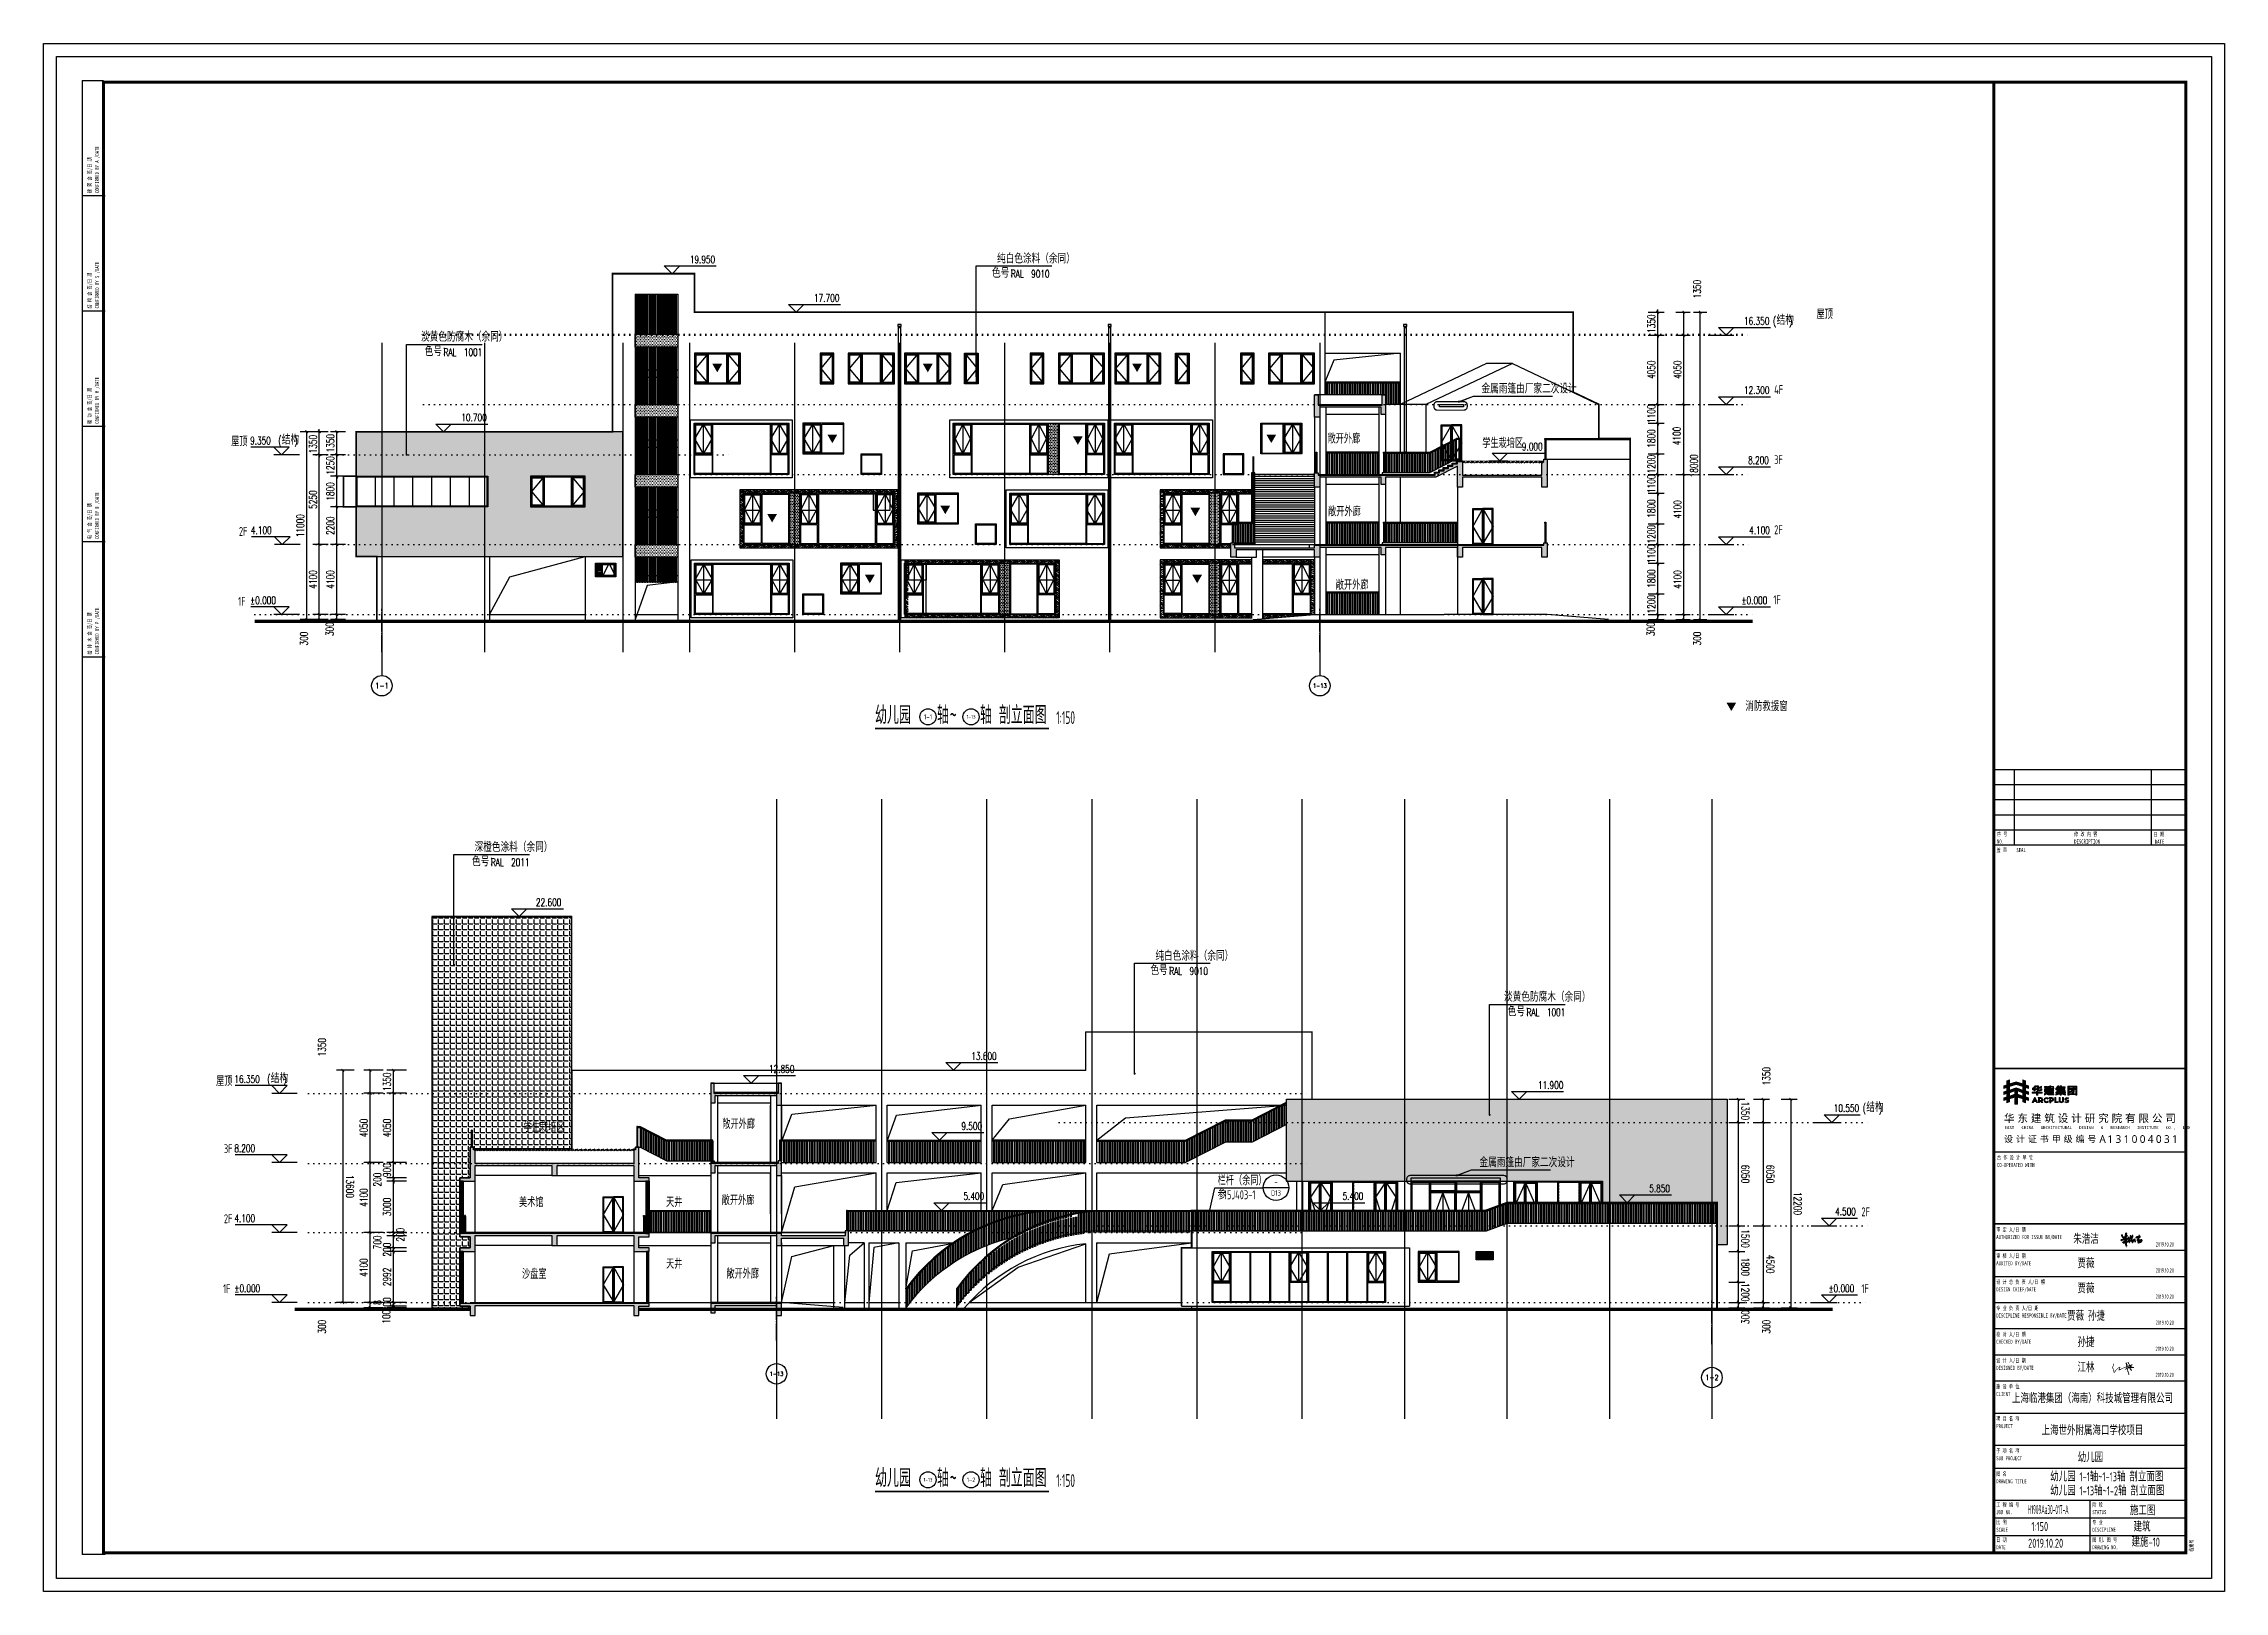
# Model space of a CAD drawing. Header units: millimetres. Extents: x -1048436 to -185795, y -983427 to 400387.
# Drawn here: x -773313 to -645663, y -869314 to -778714 of the extents above; entities that cross this region are included whole.
import ezdxf
from ezdxf.enums import TextEntityAlignment as Align

# ---------------------------------------------------------------- set-up
doc = ezdxf.new("R2010")
doc.units = ezdxf.units.MM
doc.header["$LTSCALE"] = 500
for name, pattern in [('1#游泳馆轴网$0$DOTE', [2.42, 2, -0.2, 0.02, -0.2]), ('A-FP_05$0$pln_L5$0$Col_L4$0$PHANTOM', [63.5, 31.75, -6.35, 6.35, -6.35, 6.35, -6.35]), ('DASH', [0.35, 0.25, -0.1]), ('DOT', [6.35, 0, -6.35])]:
    doc.linetypes.add(name, pattern=pattern)
for name, color, linetype in [('1#游泳馆轴网$0$建-轴线', 1, '1#游泳馆轴网$0$DOTE'), ('2017_11-sheet-L2$0$C-SHET-TTLB', 11, 'Continuous'), ('2017_11-sheet-LOGO$0$C-SHET-TTLB', 11, 'Continuous'), ('2017_11-sheet-R$0$C-SHET-TTLB', 11, 'Continuous'), ('2017_11-sheet-R2$0$C-SHET-TTLB', 11, 'Continuous'), ('AXIS', 3, 'Continuous'), ('AXIS_TEXT', 7, 'Continuous'), ('C-SHET-TTLB', 11, 'Continuous'), ('DIM_ELEV', 3, 'Continuous'), ('DIM_LEAD', 3, 'Continuous'), ('PUB_DIM', 3, 'Continuous'), ('PUB_TEXT', 7, 'Continuous'), ('WINDOW', 4, 'Continuous'), ('建-填充', 9, 'Continuous'), ('建-墙', 254, 'Continuous'), ('建-墙-混凝土墙', 6, 'Continuous'), ('建-文字', 4, 'Continuous'), ('建-楼梯-扶手栏杆', 3, 'Continuous'), ('建-看线', 8, 'Continuous'), ('建-窗', 135, 'Continuous'), ('建-符号', 13, 'Continuous'), ('建-符号-引出', 150, 'Continuous'), ('建-符号-箭头', 13, 'Continuous'), ('楼层虚线', 1, 'Continuous'), ('通-图框-文字', 4, 'Continuous')]:
    doc.layers.add(name, color=color, linetype=linetype)
doc.layers.add('建-非打-01', color=6, linetype='Continuous', plot=False)
doc.styles.add('2017_11-sheet-L2$0$SHEET-ECADI', font='simhei.ttf', dxfattribs={"width": 0.7})
doc.styles.add('2017_11-sheet-LOGO$0$微软雅黑L', font='')
doc.styles.add('2017_11-sheet-LOGO$0$黑体', font='simhei.ttf')
doc.styles.add('2017_11-sheet-R$0$SHEET-ECADI', font='simhei.ttf', dxfattribs={"width": 0.7})
doc.styles.add('2017_11-sheet-R2$0$SHEET-ECADI', font='simhei.ttf', dxfattribs={"width": 0.7})
doc.styles.add('_TCH_AXIS', font='COMPLEX', dxfattribs={"bigfont": 'GBCBIG'})
doc.styles.add('_TCH_DIM', font='SIMPLEX', dxfattribs={"bigfont": 'GBCBIG'})
doc.styles.add('_TCH_DIM_T3', font='SIMPLEX', dxfattribs={"width": 0.705882, "bigfont": 'GBCBIG'})
doc.styles.add('ECADI', font='hzs.shx', dxfattribs={"width": 0.7, "bigfont": 'hztxt.shx'})
doc.styles.add('XD2008', font='xd-hzs.shx', dxfattribs={"width": 0.7, "bigfont": 'xd-hztxt.shx'})
doc.styles.add('法文字体', font='tssdeng1.shx', dxfattribs={"width": 0.7, "bigfont": '@extfont2.shx'})
doc.styles.get('2017_11-sheet-LOGO$0$微软雅黑L').set_extended_font_data('Microsoft YaHei Light')
doc.dimstyles.new('_TCH_ARCH&&150', dxfattribs={"dimtxt": 446.25, "dimasz": 150, "dimexe": 375, "dimexo": 450, "dimgap": 150, "dimtad": 1, "dimdec": 0, "dimzin": 0, "dimdsep": 46, "dimtxsty": '_TCH_DIM_T3', "dimblk": 'ARCHTICK', "dimcen": 0.09, "dimclrt": 7, "dimazin": 2, "dimtfac": 1, "dimtdec": 0, "dimtix": 1, "dimtmove": 2, "dimatfit": 3, "dimldrblk": 'ARCHTICK', "dimfxl": 1, "dimtolj": 1, "dimtzin": 0, "dimarcsym": 0})
pattern_1 = [(0, (0, 16860.78), (46.875, 93.75), [0, -93.75])]
pattern_2 = [(0, (-17810, -204154.9), (800, 800), [40, -760]), (0, (-18370, -204074.9), (800, 800), [80, -720]), (0, (-17850, -204034.9), (800, 800), [40, -760]), (0, (-18330, -203954.9), (800, 800), [40, -760]), (0, (-17850, -203914.9), (800, 800), [40, -760]), (0, (-18290, -203874.9), (800, 800), [40, -760]), (0, (-17850, -203834.9), (800, 800), [40, -760]), (0, (-18290, -203754.9), (800, 800), [40, -440, 40, -280]), (0, (-18290, -203674.9), (800, 800), [80, -400, 40, -280]), (0, (-18330, -203554.9), (800, 800), [40, -120, 40, -320, 40, -240]), (0, (-18370, -203474.9), (800, 800), [40, -160, 80, -520]), (0, (-17850, -203434.9), (800, 800), [40, -760]), (0, (-18370, -203394.9), (800, 800), [40, -200, 40, -520]), (45, (-18450, -204154.9), (9e-14, 800), [113.1368, -1018.23405]), (45, (-17770, -204154.9), (9e-14, 800), [226.27416, -905.0967]), (45, (-17770, -203754.9), (9e-14, 800), [56.568, -1074.80285]), (45, (-18450, -203674.9), (9e-14, 800), [169.7056, -961.66525]), (45, (-17770, -203674.9), (9e-14, 800), [282.8427, -848.5281]), (45, (-17770, -203554.9), (9e-14, 800), [169.7056, -961.66525]), (315, (-17930, -203474.9), (800, -2e-13), [56.568, -1074.80285]), (315, (-18210, -204114.9), (800, -2e-13), [113.1368, -1018.23405]), (315, (-18170, -203794.9), (800, -2e-13), [113.1368, -1018.23405]), (315, (-17930, -203954.9), (800, -2e-13), [113.1368, -1018.23405]), (315, (-17970, -203634.9), (800, -2e-13), [113.1368, -1018.23405]), (315, (-17930, -203554.9), (800, -2e-13), [169.7056, -961.66525]), (315, (-18130, -204034.9), (800, -2e-13), [169.7056, -961.66525]), (315, (-18010, -203994.9), (800, -2e-13), [169.7056, -961.66525]), (315, (-18130, -203714.9), (800, -2e-13), [169.7056, -961.66525]), (315, (-18050, -203674.9), (800, -2e-13), [169.7056, -961.66525]), (26.56505, (-18410, -203994.9), (800, 3e-07), [89.4427, -1699.41166]), (26.56505, (-17810, -204034.9), (800, 3e-07), [357.7709, -1431.0835]), (26.56505, (-17810, -203914.9), (800, 3e-07), [357.7709, -1431.0835]), (26.56505, (-17810, -203834.9), (800, 3e-07), [357.7712, -536, 178.888, -716.19518]), (26.56505, (-17730, -203714.9), (800, 3e-07), [89.4427, -1699.41166]), (26.56505, (-18450, -203434.9), (800, 3e-07), [89.4427, -1699.41166]), (26.56505, (-17810, -203434.9), (800, 3e-07), [178.88544, -1609.96894]), (333.43495, (-18010, -204154.9), (800, -3e-07), [178.88544, -1609.96894]), (333.43495, (-18290, -203954.9), (800, -3e-07), [178.88544, -1609.96894]), (333.43495, (-18290, -204074.9), (800, -3e-07), [89.4427, -1699.40894]), (333.43495, (-18250, -203874.9), (800, -3e-07), [268.32816, -1520.5262]), (333.43495, (-18090, -203874.9), (800, -3e-07), [178.88544, -1609.96894]), (333.43495, (-18010, -203834.9), (800, -3e-07), [178.88544, -1609.96894]), (333.43495, (-18250, -203754.9), (800, -3e-07), [89.4427, -1699.40894]), (333.43495, (-18210, -203674.9), (800, -3e-07), [89.4427, -1699.40894]), (333.43495, (-17890, -203514.9), (800, -3e-07), [89.4427, -1699.40894]), (333.43495, (-17930, -203794.9), (800, -3e-07), [89.4427, -1699.40894]), (333.43495, (-18290, -203554.9), (800, -3e-07), [268.32816, -1520.5262]), (333.43495, (-18330, -203474.9), (800, -3e-07), [178.88544, -1609.96894]), (333.43495, (-17890, -203714.9), (800, -3e-07), [89.44, -804.96, 89.44, -805.01438]), (333.43495, (-18130, -203554.9), (800, -3e-07), [178.88544, -1609.96894]), (333.43495, (-18090, -203474.9), (800, -3e-07), [178.88544, -1609.96894]), (333.43495, (-18330, -203394.9), (800, -3e-07), [178.88544, -1609.96894]), (333.43495, (-18090, -203394.9), (800, -3e-07), [178.88544, -1609.96894])]

msp = doc.modelspace()

# ---------------------------------------------------------------- texts
at = {"layer": 'AXIS_TEXT', "style": '_TCH_AXIS'}
for s, height, p, p2 in [('1-1', 325.28, (-753899.9, -816463), (-753125.4, -816463)), ('1-13', 241.37, (-699015, -816421), (-698210.4, -816421)), ('1-13', 241.37, (-730815, -856700.2), (-730010.5, -856700.2)), ('1-2', 299.63, (-676053.4, -856947.2), (-675268.7, -856947.2))]:
    msp.add_text(s, height=height, dxfattribs=at).set_placement(p, p2, align=Align.FIT)
at = {"layer": 'PUB_TEXT'}
for s, height, style, width, p in [('19.950', 446.25, '_TCH_DIM', 0.705882, (-735487.4, -791573.7)), ('RAL', 446.25, '_TCH_DIM', 0.705882, (-716693.9, -792410.8)), ('9010', 446.25, '_TCH_DIM', 0.705882, (-715508.9, -792410.8)), ('17.700', 446.25, '_TCH_DIM', 0.705882, (-728218, -793823.7)), ('16.350', 446.25, '_TCH_DIM', 0.705882, (-673780.8, -795173.7)), ('(', 446.2, '_TCH_DIM', 0.705882, (-672085.8, -795173.7)), (')', 446.2, '_TCH_DIM', 0.705882, (-671138.6, -795173.7)), ('屋顶', 525, 'XD2008', 0.7, (-669537.4, -794829.1)), ('RAL', 446.25, '_TCH_DIM', 0.705882, (-749901.5, -797001.6)), ('1001', 446.25, '_TCH_DIM', 0.705882, (-748716.5, -797001.6)), ('12.300', 446.25, '_TCH_DIM', 0.705882, (-673780.8, -799223.7)), ('4F', 525, 'XD2008', 0.7, (-672016.3, -799232.9)), ('10.700', 446.25, '_TCH_DIM', 0.705882, (-748861.4, -800823.7)), ('屋顶', 525, 'XD2008', 0.7, (-762334.7, -802278.8)), ('9.350', 446.25, '_TCH_DIM', 0.705882, (-761226, -802173.7)), ('(', 446.2, '_TCH_DIM', 0.705882, (-759582, -802173.7)), (')', 446.2, '_TCH_DIM', 0.705882, (-758634.7, -802173.7)), ('9.000', 446.25, '_TCH_DIM', 0.705882, (-686784, -802523.7)), ('8.200', 446.25, '_TCH_DIM', 0.705882, (-673540.8, -803323.7)), ('3F', 525, 'XD2008', 0.7, (-672016.3, -803332.9)), ('2F', 525, 'XD2008', 0.7, (-761878.6, -807528.8)), ('4.100', 446.25, '_TCH_DIM', 0.705882, (-761179.6, -807423.7)), ('4.100', 446.25, '_TCH_DIM', 0.705882, (-673480.8, -807423.7)), ('2F', 525, 'XD2008', 0.7, (-672016.3, -807432.9)), ('1F', 525, 'XD2008', 0.7, (-761924.9, -811628.8)), ('%%P0.000', 446.25, '_TCH_DIM', 0.705882, (-761226, -811523.7)), ('%%P0.000', 446.25, '_TCH_DIM', 0.705882, (-673930.8, -811523.7)), ('1F', 525, 'XD2008', 0.7, (-672062.6, -811532.9)), ('幼儿园', 1050, 'XD2008', 0.7, (-724645, -818541.3)), ('轴', 1050, 'XD2008', 0.7, (-721019.6, -818541.3)), ('~', 1050, 'XD2008', 0.7, (-720284.6, -818541.3)), ('轴', 1050, 'XD2008', 0.7, (-718499.6, -818541.3)), ('剖立面图', 1050, 'XD2008', 0.7, (-717394.2, -818541.3)), ('1:150', 750, '法文字体', 0.56, (-714038.3, -818541.3)), ('RAL', 446.25, '_TCH_DIM', 0.705882, (-747133.2, -826860.7)), ('2011', 446.25, '_TCH_DIM', 0.705882, (-745948.2, -826860.7)), ('22.600', 446.25, '_TCH_DIM', 0.705882, (-744494.7, -829202.9)), ('RAL', 446.25, '_TCH_DIM', 0.705882, (-707422.7, -833226.4)), ('9010', 446.25, '_TCH_DIM', 0.705882, (-706237.7, -833226.4)), ('RAL', 446.25, '_TCH_DIM', 0.705882, (-686507.9, -835639.4)), ('1001', 446.25, '_TCH_DIM', 0.705882, (-685322.9, -835639.4)), ('12.850', 446.25, '_TCH_DIM', 0.705882, (-730851.7, -838952.9)), ('13.600', 446.25, '_TCH_DIM', 0.705882, (-719012.4, -838202.9)), ('屋顶', 525, 'XD2008', 0.7, (-763218, -839725.3)), ('16.350', 446.25, '_TCH_DIM', 0.705882, (-762145.9, -839552.9)), ('(', 446.2, '_TCH_DIM', 0.705882, (-760225.9, -839552.9)), (')', 446.2, '_TCH_DIM', 0.705882, (-759278.6, -839552.9)), ('11.900', 446.25, '_TCH_DIM', 0.705882, (-685840.1, -839902.9)), ('10.550', 446.25, '_TCH_DIM', 0.705882, (-668526, -841252.9)), ('(', 446.2, '_TCH_DIM', 0.705882, (-666831, -841252.9)), (')', 446.2, '_TCH_DIM', 0.705882, (-665883.7, -841252.9)), ('9.500', 446.25, '_TCH_DIM', 0.705882, (-719591.9, -842302.9)), ('3F', 525, 'XD2008', 0.7, (-762761.9, -843662.6)), ('8.200', 446.25, '_TCH_DIM', 0.705882, (-762145.9, -843602.9)), ('5.400', 446.25, '_TCH_DIM', 0.705882, (-719472.5, -846402.9)), ('5.400', 446.25, '_TCH_DIM', 0.705882, (-697279.9, -846402.9)), ('5.850', 446.25, '_TCH_DIM', 0.705882, (-679329.9, -845952.9)), ('2F', 525, 'XD2008', 0.7, (-762761.9, -847762.6)), ('4.100', 446.25, '_TCH_DIM', 0.705882, (-762145.9, -847702.9)), ('4.500', 446.25, '_TCH_DIM', 0.705882, (-668447.7, -847302.9)), ('2F', 525, 'XD2008', 0.7, (-666908.4, -847359)), ('1F', 525, 'XD2008', 0.7, (-762808.2, -851862.6)), ('%%P0.000', 446.25, '_TCH_DIM', 0.705882, (-762145.9, -851802.9)), ('%%P0.000', 446.25, '_TCH_DIM', 0.705882, (-668837.7, -851802.9)), ('1F', 525, 'XD2008', 0.7, (-666908.4, -851859)), ('幼儿园', 1050, 'XD2008', 0.7, (-724645, -863201.5)), ('轴', 1050, 'XD2008', 0.7, (-721019.6, -863201.5)), ('~', 1050, 'XD2008', 0.7, (-720284.6, -863201.5)), ('轴', 1050, 'XD2008', 0.7, (-718499.6, -863201.5)), ('剖立面图', 1050, 'XD2008', 0.7, (-717394.2, -863201.5)), ('1:150', 750, '法文字体', 0.56, (-714038.3, -863201.5))]:
    msp.add_text(s, height=height, dxfattribs=dict(at, style=style, width=width)).set_placement(p)
at = {"layer": 'PUB_TEXT', "style": '_TCH_DIM'}
for s, p in [('纯白色涂料（余同）', (-717506.7, -791570.8)), ('色号：', (-717799.8, -792410.8)), ('结构', (-671875.8, -795173.7)), ('淡黄色防腐木（余同）', (-751223.6, -796150.4)), ('色号：', (-751007.4, -797001.6)), ('结构', (-759372, -802173.7)), ('深橙色涂料（余同）', (-748086.6, -826020.7)), ('色号：', (-748239.1, -826860.7)), ('纯白色涂料（余同）', (-708235.5, -832386.4)), ('色号：', (-708528.5, -833226.4)), ('淡黄色防腐木（余同）', (-687829.9, -834788.2)), ('色号：', (-687613.7, -835639.4)), ('结构', (-760015.9, -839552.9)), ('结构', (-666621, -841252.9))]:
    msp.add_text(s, height=506.38, dxfattribs=at).set_placement(p)
at = {"layer": 'PUB_TEXT', "style": 'XD2008', "width": 1.238095}
for s, height, p, p2 in [('1-1', 287.48, (-721789, -818265), (-721300.2, -818265)), ('1-13', 208.18, (-719288.3, -818225.4), (-718760.9, -818225.4)), ('1-13', 208.18, (-721808.3, -862885.6), (-721280.9, -862885.6)), ('1-2', 267.75, (-719274.5, -862915.4), (-718774.7, -862915.4))]:
    msp.add_text(s, height=height, dxfattribs=at).set_placement(p, p2, align=Align.FIT)
at = {"layer": '建-文字', "style": '_TCH_DIM'}
for p in [(-689146.4, -799185.5), (-689267.4, -844476.8)]:
    msp.add_text('金属雨篷由厂家二次设计', height=506.383, dxfattribs=at).set_placement(p)
at = {"layer": '建-文字', "style": 'XD2008', "width": 0.7}
for s, p in [('敞开外廊', (-698158.3, -802116.6)), ('学生栽培区', (-689101.1, -802376.5)), ('敞开外廊', (-698124.3, -806379.7)), ('敞开外廊', (-697674.2, -810680)), ('学生栽培区', (-745213.3, -842418.9)), ('敞开外廊', (-733586.7, -842234.8)), ('栏杆（余同）', (-704591.5, -845533.5)), ('美术馆', (-745487.6, -846815.1)), ('天井', (-736875.2, -846806.1)), ('敞开外廊', (-733620.7, -846697.8)), ('参', (-704591.5, -846361.1)), ('15J403-1', (-704224, -846361.1)), ('天井', (-736875.2, -850420.1)), ('沙盘室', (-745312.4, -851014.9)), ('敞开外廊', (-733350.7, -850998.2))]:
    msp.add_text(s, height=525, dxfattribs=at).set_placement(p)
at = {"layer": '建-文字', "style": 'XD2008'}
for s, height, width, p, p2 in [('D13', 314.27, 1.238095, (-701461.4, -846148.2), (-700885.2, -846148.2)), ('-', 400.2, 0.962963, (-701266.7, -845545.1), (-701080, -845545.1))]:
    msp.add_text(s, height=height, dxfattribs=dict(at, width=width)).set_placement(p, p2, align=Align.FIT)
at = {"layer": '通-图框-文字', "style": 'ECADI', "width": 0.7}
for s, p in [('消防救援窗', (-673700.1, -817779.1)), ('幼儿园 1-1轴~1-13轴 剖立面图', (-655857.7, -862869.7)), ('幼儿园 1-13轴~1-2轴 剖立面图', (-655857.7, -863690)), ('1:150', (-656954.8, -865776.8)), ('建施-10', (-651095.7, -866690.8))]:
    msp.add_text(s, height=525, dxfattribs=at).set_placement(p)

# ---------------------------------------------------------------- blocks, each defined once
blk = doc.blocks.new('C3')
at = {"layer": '建-窗', "linetype": 'Continuous'}
for p, q in [((-707663, -570927), (-707663, -572627)), ((-707163, -570927), (-707163, -572627))]:
    blk.add_line(p, q, dxfattribs=at)
for points in [[(-705813, -570877), (-708213, -570877), (-708213, -572677), (-705813, -572677)], [(-708163, -570927), (-707163, -570927), (-707163, -572627), (-708163, -572627)], [(-708113, -570977), (-707213, -570977), (-707213, -572577), (-708113, -572577)], [(-707113, -570927), (-705863, -570927), (-705863, -572627), (-707113, -572627)]]:
    blk.add_lwpolyline(points, close=True, dxfattribs=at)
for points in [[(-707663, -570927), (-708163, -571777), (-707663, -572627)], [(-707663, -570927), (-707163, -571777), (-707663, -572627)]]:
    blk.add_lwpolyline(points, dxfattribs=at)
blk = doc.blocks.new('2017_11-sheet-LOGO', base_point=(415.29, 161.49))
at = {"layer": '2017_11-sheet-LOGO$0$C-SHET-TTLB'}
h = blk.add_hatch(color=256, dxfattribs=at)
h.dxf.hatch_style = 2
h.paths.add_polyline_path([(353.5, 186.28), (353.5, 187.34), (352.39, 187.7), (352.39, 189.28), (351.38, 189.61), (351.38, 188.03), (348.74, 188.89), (346.1, 188.03), (346.1, 189.61), (345.09, 189.28), (345.09, 187.7), (343.98, 187.34), (343.98, 186.28), (345.09, 186.64), (345.09, 185.33), (343.98, 184.97), (343.98, 183.91), (345.09, 184.27), (345.09, 182.96), (343.98, 182.6), (343.98, 181.54), (345.09, 181.9), (345.09, 180.69), (346.1, 181.02), (346.1, 182.22), (348.24, 182.92), (348.24, 180.09), (349.25, 180.09), (349.25, 182.92), (351.38, 182.22), (351.38, 181.02), (352.39, 180.69), (352.39, 181.9), (353.5, 181.54), (353.5, 182.6), (352.39, 182.96), (352.39, 184.27), (353.5, 183.91), (353.5, 184.97), (352.39, 185.33), (352.39, 186.64)])
h.paths.add_polyline_path([(346.1, 183.29), (346.1, 184.6), (348.24, 185.29), (348.24, 183.98)])
h.paths.add_polyline_path([(351.38, 183.29), (349.25, 183.98), (349.25, 185.29), (351.38, 184.6)])
h.paths.add_polyline_path([(351.38, 185.66), (348.74, 186.52), (346.1, 185.66), (346.1, 186.97), (348.74, 187.82), (348.75, 187.82), (351.38, 186.97)])
h = blk.add_hatch(color=256, dxfattribs=at)
h.dxf.hatch_style = 2
edge = h.paths.add_edge_path()
edge.add_spline(control_points=[(355.08, 185.72), (355.08, 185.72), (355.08, 186.24), (355.08, 186.24), (355.5, 186.52), (355.85, 186.84), (356.11, 187.3), (356.11, 187.3), (356.63, 187.3), (356.63, 187.3), (356.51, 187.08), (356.29, 186.75), (356.14, 186.59), (356.14, 186.59), (356.14, 185.28), (356.14, 185.28), (356.14, 185.28), (355.69, 185.28), (355.69, 185.28), (355.69, 185.28), (355.69, 186.12), (355.69, 186.12), (355.54, 186), (355.3, 185.84), (355.08, 185.72)], knot_values=[0, 0, 0, 0, 1, 1, 1, 2, 2, 2, 3, 3, 3, 4, 4, 4, 5, 5, 5, 6, 6, 6, 7, 7, 7, 8, 8, 8, 8], degree=3, periodic=0)
h.paths.add_polyline_path([(355.03, 184.43), (355.03, 184.87), (356.72, 184.87), (356.72, 185.2), (357.2, 185.2), (357.2, 184.87), (358.89, 184.87), (358.89, 184.43), (357.2, 184.43), (357.2, 183.71), (356.72, 183.71), (356.72, 184.43)])
edge = h.paths.add_edge_path()
edge.add_spline(control_points=[(356.32, 185.72), (356.32, 185.72), (356.32, 186.14), (356.32, 186.14), (356.57, 186.22), (356.77, 186.28), (357, 186.39), (357, 186.39), (357, 187.3), (357, 187.3), (357, 187.3), (357.47, 187.3), (357.47, 187.3), (357.47, 187.3), (357.47, 186.58), (357.47, 186.58), (357.83, 186.74), (358.31, 186.99), (358.62, 187.19), (358.62, 187.19), (358.62, 186.71), (358.62, 186.71), (358.21, 186.45), (357.91, 186.32), (357.47, 186.13), (357.47, 186.13), (357.47, 185.95), (357.47, 185.95), (357.47, 185.78), (357.55, 185.72), (357.73, 185.72), (357.73, 185.72), (358.04, 185.72), (358.04, 185.72), (358.21, 185.72), (358.32, 185.77), (358.32, 185.92), (358.32, 186.03), (358.32, 186.17), (358.32, 186.17), (358.32, 186.17), (358.73, 186.17), (358.73, 186.17), (358.73, 186.17), (358.73, 185.94), (358.73, 185.78), (358.73, 185.47), (358.43, 185.31), (358.14, 185.31), (358.14, 185.31), (357.54, 185.31), (357.54, 185.31), (357.2, 185.31), (357, 185.47), (357, 185.86), (357, 185.86), (357, 185.94), (357, 185.94), (356.93, 185.91), (356.38, 185.74), (356.32, 185.72)], knot_values=[0, 0, 0, 0, 1, 1, 1, 2, 2, 2, 3, 3, 3, 4, 4, 4, 5, 5, 5, 6, 6, 6, 7, 7, 7, 8, 8, 8, 9, 9, 9, 10, 10, 10, 11, 11, 11, 12, 12, 12, 13, 13, 13, 14, 14, 14, 15, 15, 15, 16, 16, 16, 17, 17, 17, 18, 18, 18, 19, 19, 19, 20, 20, 20, 20], degree=3, periodic=0)
h = blk.add_hatch(color=256, dxfattribs=at)
h.dxf.hatch_style = 2
edge = h.paths.add_edge_path()
edge.add_spline(control_points=[(360.96, 186.18), (360.96, 186.18), (360.96, 186.52), (360.96, 186.52), (360.96, 186.52), (361.85, 186.52), (361.85, 186.52), (361.85, 186.52), (361.85, 186.73), (361.85, 186.73), (361.85, 186.73), (361.09, 186.73), (361.09, 186.73), (361.09, 186.73), (361.09, 187.06), (361.09, 187.06), (361.09, 187.06), (361.85, 187.06), (361.85, 187.06), (361.85, 187.06), (361.85, 187.34), (361.85, 187.34), (361.85, 187.34), (362.29, 187.34), (362.29, 187.34), (362.29, 187.34), (362.29, 187.06), (362.29, 187.06), (362.29, 187.06), (363.33, 187.06), (363.33, 187.06), (363.33, 187.06), (363.33, 186.52), (363.33, 186.52), (363.33, 186.52), (363.46, 186.52), (363.46, 186.52), (363.46, 186.52), (363.46, 186.18), (363.46, 186.18), (363.46, 186.18), (363.33, 186.18), (363.33, 186.18), (363.33, 186.18), (363.33, 185.64), (363.33, 185.64), (363.33, 185.64), (362.29, 185.64), (362.29, 185.64), (362.29, 185.64), (362.29, 185.41), (362.29, 185.41), (362.29, 185.41), (363.33, 185.41), (363.33, 185.41), (363.33, 185.41), (363.33, 185.06), (363.33, 185.06), (363.33, 185.06), (362.29, 185.06), (362.29, 185.06), (362.29, 185.06), (362.29, 184.83), (362.29, 184.83), (362.29, 184.83), (363.33, 184.83), (363.33, 184.83), (363.33, 184.83), (363.33, 184.5), (363.33, 184.5), (363.33, 184.5), (362.29, 184.5), (362.29, 184.5), (362.29, 184.5), (362.29, 184.18), (362.29, 184.18), (362.29, 184.18), (363.46, 184.18), (363.46, 184.18), (363.46, 184.18), (363.46, 183.81), (363.46, 183.81), (363.46, 183.81), (361.69, 183.81), (361.69, 183.81), (361.08, 183.81), (360.62, 183.94), (360.39, 184.17), (360.2, 183.99), (359.94, 183.79), (359.78, 183.71), (359.78, 183.71), (359.78, 184.23), (359.78, 184.23), (359.89, 184.29), (359.97, 184.37), (360.09, 184.49), (359.94, 184.74), (359.79, 185.06), (359.7, 185.33), (359.7, 185.33), (360.12, 185.33), (360.12, 185.33), (360.18, 185.16), (360.23, 185.01), (360.31, 184.87), (360.41, 185.09), (360.46, 185.34), (360.48, 185.62), (360.48, 185.62), (359.81, 185.62), (359.81, 185.62), (359.81, 185.62), (359.81, 185.97), (359.81, 185.97), (359.81, 185.97), (360.43, 186.7), (360.43, 186.7), (360.43, 186.7), (359.78, 186.7), (359.78, 186.7), (359.78, 186.7), (359.78, 187.07), (359.78, 187.07), (359.78, 187.07), (360.9, 187.07), (360.9, 187.07), (360.9, 187.07), (360.9, 186.69), (360.9, 186.69), (360.9, 186.69), (360.27, 185.96), (360.27, 185.96), (360.27, 185.96), (360.9, 185.96), (360.9, 185.96), (360.9, 185.96), (360.9, 185.8), (360.9, 185.8), (360.87, 185.23), (360.75, 184.82), (360.59, 184.5), (360.81, 184.27), (361.19, 184.17), (361.73, 184.18), (361.75, 184.18), (361.82, 184.18), (361.85, 184.18), (361.85, 184.18), (361.85, 184.5), (361.85, 184.5), (361.85, 184.5), (360.96, 184.5), (360.96, 184.5), (360.96, 184.5), (360.96, 184.83), (360.96, 184.83), (360.96, 184.83), (361.85, 184.83), (361.85, 184.83), (361.85, 184.83), (361.85, 185.06), (361.85, 185.06), (361.85, 185.06), (361.09, 185.06), (361.09, 185.06), (361.09, 185.06), (361.09, 185.41), (361.09, 185.41), (361.09, 185.41), (361.85, 185.41), (361.85, 185.41), (361.85, 185.41), (361.85, 185.64), (361.85, 185.64), (361.85, 185.64), (361.09, 185.64), (361.09, 185.64), (361.09, 185.64), (361.09, 185.97), (361.09, 185.97), (361.09, 185.97), (361.85, 185.97), (361.85, 185.97), (361.85, 185.97), (361.85, 186.18), (361.85, 186.18), (361.85, 186.18), (360.96, 186.18), (360.96, 186.18)], knot_values=[0, 0, 0, 0, 1, 1, 1, 2, 2, 2, 3, 3, 3, 4, 4, 4, 5, 5, 5, 6, 6, 6, 7, 7, 7, 8, 8, 8, 9, 9, 9, 10, 10, 10, 11, 11, 11, 12, 12, 12, 13, 13, 13, 14, 14, 14, 15, 15, 15, 16, 16, 16, 17, 17, 17, 18, 18, 18, 19, 19, 19, 20, 20, 20, 21, 21, 21, 22, 22, 22, 23, 23, 23, 24, 24, 24, 25, 25, 25, 26, 26, 26, 27, 27, 27, 28, 28, 28, 29, 29, 29, 30, 30, 30, 31, 31, 31, 32, 32, 32, 33, 33, 33, 34, 34, 34, 35, 35, 35, 36, 36, 36, 37, 37, 37, 38, 38, 38, 39, 39, 39, 40, 40, 40, 41, 41, 41, 42, 42, 42, 43, 43, 43, 44, 44, 44, 45, 45, 45, 46, 46, 46, 47, 47, 47, 48, 48, 48, 49, 49, 49, 50, 50, 50, 51, 51, 51, 52, 52, 52, 53, 53, 53, 54, 54, 54, 55, 55, 55, 56, 56, 56, 57, 57, 57, 58, 58, 58, 59, 59, 59, 60, 60, 60, 61, 61, 61, 62, 62, 62, 63, 63, 63, 63], degree=3, periodic=0)
h.paths.add_polyline_path([(362.93, 186.73), (362.29, 186.73), (362.29, 186.52), (362.93, 186.52)])
h.paths.add_polyline_path([(362.29, 186.18), (362.29, 185.97), (362.93, 185.97), (362.93, 186.18)])
h = blk.add_hatch(color=256, dxfattribs=at)
h.dxf.hatch_style = 2
edge = h.paths.add_edge_path()
edge.add_spline(control_points=[(364.61, 184.96), (364.61, 184.96), (364.61, 186.07), (364.61, 186.07), (364.57, 186), (364.3, 185.8), (364.22, 185.76), (364.22, 185.76), (364.22, 186.26), (364.22, 186.26), (364.57, 186.53), (364.84, 186.95), (365, 187.29), (365, 187.29), (365.46, 187.29), (365.46, 187.29), (365.44, 187.25), (365.41, 187.2), (365.37, 187.12), (365.32, 187.04), (365.28, 186.98), (365.26, 186.95), (365.26, 186.95), (366.09, 186.95), (366.09, 186.95), (366.09, 186.95), (365.9, 187.3), (365.9, 187.3), (365.9, 187.3), (366.4, 187.3), (366.4, 187.3), (366.4, 187.3), (366.6, 186.95), (366.6, 186.95), (366.6, 186.95), (367.86, 186.95), (367.86, 186.95), (367.86, 186.95), (367.86, 186.64), (367.86, 186.64), (367.86, 186.64), (366.56, 186.64), (366.56, 186.64), (366.56, 186.64), (366.56, 186.41), (366.56, 186.41), (366.56, 186.41), (367.78, 186.41), (367.78, 186.41), (367.78, 186.41), (367.78, 186.12), (367.78, 186.12), (367.78, 186.12), (366.56, 186.12), (366.56, 186.12), (366.56, 186.12), (366.56, 185.91), (366.56, 185.91), (366.56, 185.91), (367.78, 185.91), (367.78, 185.91), (367.78, 185.91), (367.78, 185.62), (367.78, 185.62), (367.78, 185.62), (366.56, 185.62), (366.56, 185.62), (366.56, 185.62), (366.56, 185.41), (366.56, 185.41), (366.56, 185.41), (367.86, 185.41), (367.86, 185.41), (367.86, 185.41), (367.86, 185.1), (367.86, 185.1), (367.86, 185.1), (365.07, 185.1), (365.07, 185.1), (365.07, 185.1), (365.07, 184.96), (365.07, 184.96), (365.07, 184.96), (364.61, 184.96), (364.61, 184.96)], knot_values=[0, 0, 0, 0, 1, 1, 1, 2, 2, 2, 3, 3, 3, 4, 4, 4, 5, 5, 5, 6, 6, 6, 7, 7, 7, 8, 8, 8, 9, 9, 9, 10, 10, 10, 11, 11, 11, 12, 12, 12, 13, 13, 13, 14, 14, 14, 15, 15, 15, 16, 16, 16, 17, 17, 17, 18, 18, 18, 19, 19, 19, 20, 20, 20, 21, 21, 21, 22, 22, 22, 23, 23, 23, 24, 24, 24, 25, 25, 25, 26, 26, 26, 27, 27, 27, 28, 28, 28, 28], degree=3, periodic=0)
edge = h.paths.add_edge_path()
edge.add_spline(control_points=[(364.25, 184.45), (364.25, 184.45), (364.25, 184.8), (364.25, 184.8), (364.25, 184.8), (365.88, 184.8), (365.88, 184.8), (365.88, 184.8), (365.88, 185), (365.88, 185), (365.88, 185), (366.33, 185), (366.33, 185), (366.33, 185), (366.33, 184.8), (366.33, 184.8), (366.33, 184.8), (367.97, 184.8), (367.97, 184.8), (367.97, 184.8), (367.97, 184.45), (367.97, 184.45), (367.97, 184.45), (366.72, 184.45), (366.72, 184.45), (367.04, 184.26), (367.4, 184.15), (367.97, 184.05), (367.97, 184.05), (367.97, 183.71), (367.97, 183.71), (367.35, 183.8), (366.69, 183.98), (366.33, 184.28), (366.33, 184.28), (366.33, 183.71), (366.33, 183.71), (366.33, 183.71), (365.88, 183.71), (365.88, 183.71), (365.88, 183.71), (365.88, 184.28), (365.88, 184.28), (365.58, 184.02), (364.83, 183.8), (364.25, 183.71), (364.25, 183.71), (364.25, 184.07), (364.25, 184.07), (364.84, 184.18), (365.15, 184.27), (365.49, 184.45), (365.49, 184.45), (364.25, 184.45), (364.25, 184.45)], knot_values=[0, 0, 0, 0, 1, 1, 1, 2, 2, 2, 3, 3, 3, 4, 4, 4, 5, 5, 5, 6, 6, 6, 7, 7, 7, 8, 8, 8, 9, 9, 9, 10, 10, 10, 11, 11, 11, 12, 12, 12, 13, 13, 13, 14, 14, 14, 15, 15, 15, 16, 16, 16, 17, 17, 17, 18, 18, 18, 18], degree=3, periodic=0)
h.paths.add_polyline_path([(365.07, 186.64), (365.07, 186.41), (366.1, 186.41), (366.1, 186.64)])
h.paths.add_polyline_path([(365.07, 186.12), (365.07, 185.91), (366.1, 185.91), (366.1, 186.12)])
h.paths.add_polyline_path([(365.07, 185.62), (365.07, 185.41), (366.1, 185.41), (366.1, 185.62)])
h = blk.add_hatch(color=256, dxfattribs=at)
h.dxf.hatch_style = 2
h.paths.add_polyline_path([(355.96, 182.68), (355.03, 180.73), (355.45, 180.73), (355.62, 181.13), (356.49, 181.13), (356.67, 180.73), (357.09, 180.73), (356.16, 182.68)])
h.paths.add_polyline_path([(355.76, 181.46), (356.06, 182.1), (356.35, 181.46)])
h = blk.add_hatch(color=256, dxfattribs=at)
h.dxf.hatch_style = 2
edge = h.paths.add_edge_path()
edge.add_spline(control_points=[(359.12, 181.98), (359.12, 182.34), (358.93, 182.68), (358.36, 182.68), (358.36, 182.68), (357.56, 182.68), (357.56, 182.68), (357.56, 182.68), (357.49, 182.68), (357.49, 182.68), (357.49, 182.68), (357.3, 182.68), (357.3, 182.68), (357.3, 182.68), (357.41, 182.34), (357.41, 182.34), (357.41, 182.34), (357.49, 182.34), (357.49, 182.34), (357.49, 182.34), (357.49, 181.56), (357.49, 181.56), (357.49, 181.56), (357.3, 181.56), (357.3, 181.56), (357.3, 181.56), (357.41, 181.23), (357.41, 181.23), (357.41, 181.23), (357.49, 181.23), (357.49, 181.23), (357.49, 181.23), (357.49, 180.73), (357.49, 180.73), (357.49, 180.73), (357.89, 180.73), (357.89, 180.73), (357.89, 180.73), (357.89, 181.23), (357.89, 181.23), (357.89, 181.23), (358.25, 181.23), (358.25, 181.23), (358.28, 181.23), (358.3, 181.23), (358.33, 181.24), (358.33, 181.24), (358.7, 180.73), (358.7, 180.73), (358.7, 180.73), (359.18, 180.73), (359.18, 180.73), (359.18, 180.73), (358.72, 181.31), (358.72, 181.31), (358.98, 181.42), (359.12, 181.65), (359.12, 181.98)], knot_values=[0, 0, 0, 0, 1, 1, 1, 2, 2, 2, 3, 3, 3, 4, 4, 4, 5, 5, 5, 6, 6, 6, 7, 7, 7, 8, 8, 8, 9, 9, 9, 10, 10, 10, 11, 11, 11, 12, 12, 12, 13, 13, 13, 14, 14, 14, 15, 15, 15, 16, 16, 16, 17, 17, 17, 18, 18, 18, 19, 19, 19, 19], degree=3, periodic=0)
edge = h.paths.add_edge_path()
edge.add_spline(control_points=[(358.24, 181.56), (358.24, 181.56), (357.89, 181.56), (357.89, 181.56), (357.89, 181.56), (357.89, 182.34), (357.89, 182.34), (357.89, 182.34), (358.29, 182.34), (358.29, 182.34), (358.6, 182.34), (358.7, 182.15), (358.7, 181.95), (358.7, 181.72), (358.55, 181.56), (358.24, 181.56)], knot_values=[0, 0, 0, 0, 1, 1, 1, 2, 2, 2, 3, 3, 3, 4, 4, 4, 5, 5, 5, 5], degree=3, periodic=0)
h = blk.add_hatch(color=256, dxfattribs=at)
h.dxf.hatch_style = 2
edge = h.paths.add_edge_path()
edge.add_spline(control_points=[(360.56, 182.33), (360.73, 182.33), (360.88, 182.26), (360.99, 182.15), (360.99, 182.15), (361.37, 182.33), (361.37, 182.33), (361.18, 182.56), (360.89, 182.7), (360.56, 182.7), (360, 182.7), (359.53, 182.26), (359.53, 181.7), (359.53, 181.15), (360, 180.71), (360.56, 180.71), (360.89, 180.71), (361.18, 180.85), (361.37, 181.08), (361.37, 181.08), (360.99, 181.26), (360.99, 181.26), (360.88, 181.15), (360.73, 181.08), (360.56, 181.08), (360.22, 181.08), (359.94, 181.34), (359.94, 181.7), (359.94, 182.08), (360.22, 182.33), (360.56, 182.33)], knot_values=[0, 0, 0, 0, 1, 1, 1, 2, 2, 2, 3, 3, 3, 4, 4, 4, 5, 5, 5, 6, 6, 6, 7, 7, 7, 8, 8, 8, 9, 9, 9, 10, 10, 10, 10], degree=3, periodic=0)
h = blk.add_hatch(color=256, dxfattribs=at)
h.dxf.hatch_style = 2
edge = h.paths.add_edge_path()
edge.add_spline(control_points=[(362.64, 182.68), (362.64, 182.68), (361.91, 182.68), (361.91, 182.68), (361.91, 182.68), (361.84, 182.68), (361.84, 182.68), (361.84, 182.68), (361.64, 182.68), (361.64, 182.68), (361.64, 182.68), (361.75, 182.34), (361.75, 182.34), (361.75, 182.34), (361.84, 182.34), (361.84, 182.34), (361.84, 182.34), (361.84, 181.56), (361.84, 181.56), (361.84, 181.56), (361.64, 181.56), (361.64, 181.56), (361.64, 181.56), (361.75, 181.23), (361.75, 181.23), (361.75, 181.23), (361.84, 181.23), (361.84, 181.23), (361.84, 181.23), (361.84, 180.69), (361.84, 180.69), (361.84, 180.69), (362.23, 180.69), (362.23, 180.69), (362.23, 180.69), (362.23, 181.23), (362.23, 181.23), (362.23, 181.23), (362.56, 181.23), (362.56, 181.23), (363.06, 181.23), (363.4, 181.45), (363.4, 181.98), (363.4, 182.34), (363.21, 182.68), (362.64, 182.68)], knot_values=[0, 0, 0, 0, 1, 1, 1, 2, 2, 2, 3, 3, 3, 4, 4, 4, 5, 5, 5, 6, 6, 6, 7, 7, 7, 8, 8, 8, 9, 9, 9, 10, 10, 10, 11, 11, 11, 12, 12, 12, 13, 13, 13, 14, 14, 14, 15, 15, 15, 15], degree=3, periodic=0)
edge = h.paths.add_edge_path()
edge.add_spline(control_points=[(362.52, 181.56), (362.52, 181.56), (362.23, 181.56), (362.23, 181.56), (362.23, 181.56), (362.23, 182.34), (362.23, 182.34), (362.23, 182.34), (362.57, 182.34), (362.57, 182.34), (362.88, 182.34), (362.99, 182.15), (362.99, 181.95), (362.99, 181.72), (362.84, 181.56), (362.52, 181.56)], knot_values=[0, 0, 0, 0, 1, 1, 1, 2, 2, 2, 3, 3, 3, 4, 4, 4, 5, 5, 5, 5], degree=3, periodic=0)
h = blk.add_hatch(color=256, dxfattribs=at)
h.dxf.hatch_style = 2
h.paths.add_polyline_path([(364.25, 182.7), (363.85, 182.7), (363.85, 180.73), (365.17, 180.73), (365.17, 181.06), (364.25, 181.06)])
h = blk.add_hatch(color=256, dxfattribs=at)
h.dxf.hatch_style = 2
edge = h.paths.add_edge_path()
edge.add_spline(control_points=[(366.86, 181.62), (366.86, 181.25), (366.7, 181.07), (366.38, 181.07), (366.07, 181.07), (365.91, 181.25), (365.91, 181.62), (365.91, 181.62), (365.91, 182.68), (365.91, 182.68), (365.91, 182.68), (365.52, 182.68), (365.52, 182.68), (365.52, 182.68), (365.52, 181.51), (365.52, 181.51), (365.52, 181.06), (365.82, 180.71), (366.38, 180.71), (366.95, 180.71), (367.25, 181.07), (367.25, 181.51), (367.25, 181.51), (367.25, 182.68), (367.25, 182.68), (367.25, 182.68), (366.86, 182.68), (366.86, 182.68), (366.86, 182.68), (366.86, 181.62), (366.86, 181.62)], knot_values=[0, 0, 0, 0, 1, 1, 1, 2, 2, 2, 3, 3, 3, 4, 4, 4, 5, 5, 5, 6, 6, 6, 7, 7, 7, 8, 8, 8, 9, 9, 9, 10, 10, 10, 10], degree=3, periodic=0)
h = blk.add_hatch(color=256, dxfattribs=at)
h.dxf.hatch_style = 2
edge = h.paths.add_edge_path()
edge.add_spline(control_points=[(368.57, 181.89), (368.28, 181.95), (368.14, 182.01), (368.14, 182.15), (368.14, 182.27), (368.25, 182.36), (368.45, 182.36), (368.63, 182.36), (368.87, 182.3), (369.04, 182.23), (369.04, 182.23), (369.19, 182.55), (369.19, 182.55), (369, 182.63), (368.75, 182.7), (368.46, 182.7), (368.01, 182.7), (367.74, 182.46), (367.74, 182.12), (367.74, 181.73), (368.06, 181.62), (368.46, 181.53), (368.75, 181.46), (368.88, 181.4), (368.88, 181.27), (368.88, 181.13), (368.75, 181.05), (368.54, 181.05), (368.3, 181.05), (368.12, 181.07), (367.86, 181.2), (367.86, 181.2), (367.72, 180.89), (367.72, 180.89), (368.03, 180.74), (368.19, 180.71), (368.53, 180.71), (368.98, 180.71), (369.28, 180.93), (369.28, 181.3), (369.28, 181.66), (368.99, 181.79), (368.57, 181.89)], knot_values=[0, 0, 0, 0, 1, 1, 1, 2, 2, 2, 3, 3, 3, 4, 4, 4, 5, 5, 5, 6, 6, 6, 7, 7, 7, 8, 8, 8, 9, 9, 9, 10, 10, 10, 11, 11, 11, 12, 12, 12, 13, 13, 13, 14, 14, 14, 14], degree=3, periodic=0)
h = blk.add_hatch(color=256, dxfattribs=at)
h.dxf.hatch_style = 2
h.paths.add_polyline_path([(368.96, 183.71), (368.96, 187.15), (372.47, 187.15), (372.47, 183.71), (372, 183.71), (372, 183.88), (369.44, 183.88), (369.44, 183.71)])
h.paths.add_polyline_path([(369.44, 186.77), (369.44, 184.23), (372, 184.23), (372, 186.77)])
edge = h.paths.add_edge_path()
edge.add_spline(control_points=[(369.61, 185.82), (369.61, 185.82), (369.61, 186.23), (369.61, 186.23), (369.61, 186.23), (370.96, 186.23), (370.96, 186.23), (370.96, 186.23), (370.96, 186.62), (370.96, 186.62), (370.96, 186.62), (371.4, 186.62), (371.4, 186.62), (371.4, 186.62), (371.4, 186.23), (371.4, 186.23), (371.4, 186.23), (371.83, 186.23), (371.83, 186.23), (371.83, 186.23), (371.83, 185.82), (371.83, 185.82), (371.83, 185.82), (371.4, 185.82), (371.4, 185.82), (371.4, 185.82), (371.4, 184.95), (371.4, 184.95), (371.4, 184.6), (371.22, 184.41), (370.89, 184.41), (370.75, 184.41), (370.47, 184.41), (370.47, 184.41), (370.47, 184.41), (370.47, 184.81), (370.47, 184.81), (370.47, 184.81), (370.6, 184.81), (370.71, 184.81), (370.89, 184.81), (370.96, 184.86), (370.96, 185.02), (370.96, 185.02), (370.96, 185.63), (370.96, 185.63), (370.71, 185.21), (370.11, 184.81), (369.63, 184.57), (369.63, 184.57), (369.63, 185.04), (369.63, 185.04), (370.04, 185.25), (370.36, 185.47), (370.63, 185.82), (370.63, 185.82), (369.61, 185.82), (369.61, 185.82)], knot_values=[0, 0, 0, 0, 1, 1, 1, 2, 2, 2, 3, 3, 3, 4, 4, 4, 5, 5, 5, 6, 6, 6, 7, 7, 7, 8, 8, 8, 9, 9, 9, 10, 10, 10, 11, 11, 11, 12, 12, 12, 13, 13, 13, 14, 14, 14, 15, 15, 15, 16, 16, 16, 17, 17, 17, 18, 18, 18, 19, 19, 19, 19], degree=3, periodic=0)
for points in [[(340.29, 194.06, 0.6, 0.6, 0), (415.26, 194.06, 0.9, 0.9, 0)], [(340.29, 161.49, 0.6, 0.6, 0), (415.29, 161.49, 0.9, 0.9, 0)]]:
    blk.add_lwpolyline(points, format="xyseb", dxfattribs=at)
at = {"layer": '2017_11-sheet-LOGO$0$C-SHET-TTLB', "lineweight": 0}
for points in [[(353.5, 186.28), (353.5, 187.34), (352.39, 187.7), (352.39, 189.28), (351.38, 189.61), (351.38, 188.03), (348.74, 188.89), (346.1, 188.03), (346.1, 189.61), (345.09, 189.28), (345.09, 187.7), (343.98, 187.34), (343.98, 186.28), (345.09, 186.64), (345.09, 185.33), (343.98, 184.97), (343.98, 183.91), (345.09, 184.27), (345.09, 182.96), (343.98, 182.6), (343.98, 181.54), (345.09, 181.9), (345.09, 180.69), (346.1, 181.02), (346.1, 182.22), (348.24, 182.92), (348.24, 180.09), (349.25, 180.09), (349.25, 182.92), (351.38, 182.22), (351.38, 181.02), (352.39, 180.69), (352.39, 181.9), (353.5, 181.54), (353.5, 182.6), (352.39, 182.96), (352.39, 184.27), (353.5, 183.91), (353.5, 184.97), (352.39, 185.33), (352.39, 186.64), (353.5, 186.28)], [(351.38, 185.66), (348.74, 186.52), (346.1, 185.66), (346.1, 186.97), (348.74, 187.82), (348.75, 187.82), (351.38, 186.97), (351.38, 185.66)], [(346.1, 183.29), (346.1, 184.6), (348.24, 185.29), (348.24, 183.98), (346.1, 183.29)], [(351.38, 183.29), (349.25, 183.98), (349.25, 185.29), (351.38, 184.6), (351.38, 183.29)], [(355.03, 184.43), (355.03, 184.87), (356.72, 184.87), (356.72, 185.2), (357.2, 185.2), (357.2, 184.87), (358.89, 184.87), (358.89, 184.43), (357.2, 184.43), (357.2, 183.71), (356.72, 183.71), (356.72, 184.43), (355.03, 184.43)], [(355.96, 182.68), (355.03, 180.73), (355.45, 180.73), (355.62, 181.13), (356.49, 181.13), (356.67, 180.73), (357.09, 180.73), (356.16, 182.68), (355.96, 182.68)], [(355.76, 181.46), (356.06, 182.1), (356.35, 181.46), (355.76, 181.46)], [(362.29, 186.18), (362.29, 185.97), (362.93, 185.97), (362.93, 186.18), (362.29, 186.18)], [(364.25, 182.7), (363.85, 182.7), (363.85, 180.73), (365.17, 180.73), (365.17, 181.06), (364.25, 181.06), (364.25, 182.7)], [(365.07, 186.64), (365.07, 186.41), (366.1, 186.41), (366.1, 186.64), (365.07, 186.64)], [(365.07, 186.12), (365.07, 185.91), (366.1, 185.91), (366.1, 186.12), (365.07, 186.12)], [(365.07, 185.62), (365.07, 185.41), (366.1, 185.41), (366.1, 185.62), (365.07, 185.62)], [(368.96, 183.71), (368.96, 187.15), (372.47, 187.15), (372.47, 183.71), (372, 183.71), (372, 183.88), (369.44, 183.88), (369.44, 183.71), (368.96, 183.71)], [(369.44, 186.77), (369.44, 184.23), (372, 184.23), (372, 186.77), (369.44, 186.77)]]:
    blk.add_lwpolyline(points, dxfattribs=at)
for points, knots in [([(355.08, 185.72), (355.08, 185.72), (355.08, 186.24), (355.08, 186.24), (355.5, 186.52), (355.85, 186.84), (356.11, 187.3), (356.11, 187.3), (356.63, 187.3), (356.63, 187.3), (356.51, 187.08), (356.29, 186.75), (356.14, 186.59), (356.14, 186.59), (356.14, 185.28), (356.14, 185.28), (356.14, 185.28), (355.69, 185.28), (355.69, 185.28), (355.69, 185.28), (355.69, 186.12), (355.69, 186.12), (355.54, 186), (355.3, 185.84), (355.08, 185.72)], [0, 0, 0, 0, 1, 1, 1, 2, 2, 2, 3, 3, 3, 4, 4, 4, 5, 5, 5, 6, 6, 6, 7, 7, 7, 8, 8, 8, 8]), ([(356.32, 185.72), (356.32, 185.72), (356.32, 186.14), (356.32, 186.14), (356.57, 186.22), (356.77, 186.28), (357, 186.39), (357, 186.39), (357, 187.3), (357, 187.3), (357, 187.3), (357.47, 187.3), (357.47, 187.3), (357.47, 187.3), (357.47, 186.58), (357.47, 186.58), (357.83, 186.74), (358.31, 186.99), (358.62, 187.19), (358.62, 187.19), (358.62, 186.71), (358.62, 186.71), (358.21, 186.45), (357.91, 186.32), (357.47, 186.13), (357.47, 186.13), (357.47, 185.95), (357.47, 185.95), (357.47, 185.78), (357.55, 185.72), (357.73, 185.72), (357.73, 185.72), (358.04, 185.72), (358.04, 185.72), (358.21, 185.72), (358.32, 185.77), (358.32, 185.92), (358.32, 186.03), (358.32, 186.17), (358.32, 186.17), (358.32, 186.17), (358.73, 186.17), (358.73, 186.17), (358.73, 186.17), (358.73, 185.94), (358.73, 185.78), (358.73, 185.47), (358.43, 185.31), (358.14, 185.31), (358.14, 185.31), (357.54, 185.31), (357.54, 185.31), (357.2, 185.31), (357, 185.47), (357, 185.86), (357, 185.86), (357, 185.94), (357, 185.94), (356.93, 185.91), (356.38, 185.74), (356.32, 185.72)], [0, 0, 0, 0, 1, 1, 1, 2, 2, 2, 3, 3, 3, 4, 4, 4, 5, 5, 5, 6, 6, 6, 7, 7, 7, 8, 8, 8, 9, 9, 9, 10, 10, 10, 11, 11, 11, 12, 12, 12, 13, 13, 13, 14, 14, 14, 15, 15, 15, 16, 16, 16, 17, 17, 17, 18, 18, 18, 19, 19, 19, 20, 20, 20, 20]), ([(360.96, 186.18), (360.96, 186.18), (360.96, 186.52), (360.96, 186.52), (360.96, 186.52), (361.85, 186.52), (361.85, 186.52), (361.85, 186.52), (361.85, 186.73), (361.85, 186.73), (361.85, 186.73), (361.09, 186.73), (361.09, 186.73), (361.09, 186.73), (361.09, 187.06), (361.09, 187.06), (361.09, 187.06), (361.85, 187.06), (361.85, 187.06), (361.85, 187.06), (361.85, 187.34), (361.85, 187.34), (361.85, 187.34), (362.29, 187.34), (362.29, 187.34), (362.29, 187.34), (362.29, 187.06), (362.29, 187.06), (362.29, 187.06), (363.33, 187.06), (363.33, 187.06), (363.33, 187.06), (363.33, 186.52), (363.33, 186.52), (363.33, 186.52), (363.46, 186.52), (363.46, 186.52), (363.46, 186.52), (363.46, 186.18), (363.46, 186.18), (363.46, 186.18), (363.33, 186.18), (363.33, 186.18), (363.33, 186.18), (363.33, 185.64), (363.33, 185.64), (363.33, 185.64), (362.29, 185.64), (362.29, 185.64), (362.29, 185.64), (362.29, 185.41), (362.29, 185.41), (362.29, 185.41), (363.33, 185.41), (363.33, 185.41), (363.33, 185.41), (363.33, 185.06), (363.33, 185.06), (363.33, 185.06), (362.29, 185.06), (362.29, 185.06), (362.29, 185.06), (362.29, 184.83), (362.29, 184.83), (362.29, 184.83), (363.33, 184.83), (363.33, 184.83), (363.33, 184.83), (363.33, 184.5), (363.33, 184.5), (363.33, 184.5), (362.29, 184.5), (362.29, 184.5), (362.29, 184.5), (362.29, 184.18), (362.29, 184.18), (362.29, 184.18), (363.46, 184.18), (363.46, 184.18), (363.46, 184.18), (363.46, 183.81), (363.46, 183.81), (363.46, 183.81), (361.69, 183.81), (361.69, 183.81), (361.08, 183.81), (360.62, 183.94), (360.39, 184.17), (360.2, 183.99), (359.94, 183.79), (359.78, 183.71), (359.78, 183.71), (359.78, 184.23), (359.78, 184.23), (359.89, 184.29), (359.97, 184.37), (360.09, 184.49), (359.94, 184.74), (359.79, 185.06), (359.7, 185.33), (359.7, 185.33), (360.12, 185.33), (360.12, 185.33), (360.18, 185.16), (360.23, 185.01), (360.31, 184.87), (360.41, 185.09), (360.46, 185.34), (360.48, 185.62), (360.48, 185.62), (359.81, 185.62), (359.81, 185.62), (359.81, 185.62), (359.81, 185.97), (359.81, 185.97), (359.81, 185.97), (360.43, 186.7), (360.43, 186.7), (360.43, 186.7), (359.78, 186.7), (359.78, 186.7), (359.78, 186.7), (359.78, 187.07), (359.78, 187.07), (359.78, 187.07), (360.9, 187.07), (360.9, 187.07), (360.9, 187.07), (360.9, 186.69), (360.9, 186.69), (360.9, 186.69), (360.27, 185.96), (360.27, 185.96), (360.27, 185.96), (360.9, 185.96), (360.9, 185.96), (360.9, 185.96), (360.9, 185.8), (360.9, 185.8), (360.87, 185.23), (360.75, 184.82), (360.59, 184.5), (360.81, 184.27), (361.19, 184.17), (361.73, 184.18), (361.75, 184.18), (361.82, 184.18), (361.85, 184.18), (361.85, 184.18), (361.85, 184.5), (361.85, 184.5), (361.85, 184.5), (360.96, 184.5), (360.96, 184.5), (360.96, 184.5), (360.96, 184.83), (360.96, 184.83), (360.96, 184.83), (361.85, 184.83), (361.85, 184.83), (361.85, 184.83), (361.85, 185.06), (361.85, 185.06), (361.85, 185.06), (361.09, 185.06), (361.09, 185.06), (361.09, 185.06), (361.09, 185.41), (361.09, 185.41), (361.09, 185.41), (361.85, 185.41), (361.85, 185.41), (361.85, 185.41), (361.85, 185.64), (361.85, 185.64), (361.85, 185.64), (361.09, 185.64), (361.09, 185.64), (361.09, 185.64), (361.09, 185.97), (361.09, 185.97), (361.09, 185.97), (361.85, 185.97), (361.85, 185.97), (361.85, 185.97), (361.85, 186.18), (361.85, 186.18), (361.85, 186.18), (360.96, 186.18), (360.96, 186.18)], [0, 0, 0, 0, 1, 1, 1, 2, 2, 2, 3, 3, 3, 4, 4, 4, 5, 5, 5, 6, 6, 6, 7, 7, 7, 8, 8, 8, 9, 9, 9, 10, 10, 10, 11, 11, 11, 12, 12, 12, 13, 13, 13, 14, 14, 14, 15, 15, 15, 16, 16, 16, 17, 17, 17, 18, 18, 18, 19, 19, 19, 20, 20, 20, 21, 21, 21, 22, 22, 22, 23, 23, 23, 24, 24, 24, 25, 25, 25, 26, 26, 26, 27, 27, 27, 28, 28, 28, 29, 29, 29, 30, 30, 30, 31, 31, 31, 32, 32, 32, 33, 33, 33, 34, 34, 34, 35, 35, 35, 36, 36, 36, 37, 37, 37, 38, 38, 38, 39, 39, 39, 40, 40, 40, 41, 41, 41, 42, 42, 42, 43, 43, 43, 44, 44, 44, 45, 45, 45, 46, 46, 46, 47, 47, 47, 48, 48, 48, 49, 49, 49, 50, 50, 50, 51, 51, 51, 52, 52, 52, 53, 53, 53, 54, 54, 54, 55, 55, 55, 56, 56, 56, 57, 57, 57, 58, 58, 58, 59, 59, 59, 60, 60, 60, 61, 61, 61, 62, 62, 62, 63, 63, 63, 63]), ([(364.61, 184.96), (364.61, 184.96), (364.61, 186.07), (364.61, 186.07), (364.57, 186), (364.3, 185.8), (364.22, 185.76), (364.22, 185.76), (364.22, 186.26), (364.22, 186.26), (364.57, 186.53), (364.84, 186.95), (365, 187.29), (365, 187.29), (365.46, 187.29), (365.46, 187.29), (365.44, 187.25), (365.41, 187.2), (365.37, 187.12), (365.32, 187.04), (365.28, 186.98), (365.26, 186.95), (365.26, 186.95), (366.09, 186.95), (366.09, 186.95), (366.09, 186.95), (365.9, 187.3), (365.9, 187.3), (365.9, 187.3), (366.4, 187.3), (366.4, 187.3), (366.4, 187.3), (366.6, 186.95), (366.6, 186.95), (366.6, 186.95), (367.86, 186.95), (367.86, 186.95), (367.86, 186.95), (367.86, 186.64), (367.86, 186.64), (367.86, 186.64), (366.56, 186.64), (366.56, 186.64), (366.56, 186.64), (366.56, 186.41), (366.56, 186.41), (366.56, 186.41), (367.78, 186.41), (367.78, 186.41), (367.78, 186.41), (367.78, 186.12), (367.78, 186.12), (367.78, 186.12), (366.56, 186.12), (366.56, 186.12), (366.56, 186.12), (366.56, 185.91), (366.56, 185.91), (366.56, 185.91), (367.78, 185.91), (367.78, 185.91), (367.78, 185.91), (367.78, 185.62), (367.78, 185.62), (367.78, 185.62), (366.56, 185.62), (366.56, 185.62), (366.56, 185.62), (366.56, 185.41), (366.56, 185.41), (366.56, 185.41), (367.86, 185.41), (367.86, 185.41), (367.86, 185.41), (367.86, 185.1), (367.86, 185.1), (367.86, 185.1), (365.07, 185.1), (365.07, 185.1), (365.07, 185.1), (365.07, 184.96), (365.07, 184.96), (365.07, 184.96), (364.61, 184.96), (364.61, 184.96)], [0, 0, 0, 0, 1, 1, 1, 2, 2, 2, 3, 3, 3, 4, 4, 4, 5, 5, 5, 6, 6, 6, 7, 7, 7, 8, 8, 8, 9, 9, 9, 10, 10, 10, 11, 11, 11, 12, 12, 12, 13, 13, 13, 14, 14, 14, 15, 15, 15, 16, 16, 16, 17, 17, 17, 18, 18, 18, 19, 19, 19, 20, 20, 20, 21, 21, 21, 22, 22, 22, 23, 23, 23, 24, 24, 24, 25, 25, 25, 26, 26, 26, 27, 27, 27, 28, 28, 28, 28]), ([(359.12, 181.98), (359.12, 182.34), (358.93, 182.68), (358.36, 182.68), (358.36, 182.68), (357.56, 182.68), (357.56, 182.68), (357.56, 182.68), (357.49, 182.68), (357.49, 182.68), (357.49, 182.68), (357.3, 182.68), (357.3, 182.68), (357.3, 182.68), (357.41, 182.34), (357.41, 182.34), (357.41, 182.34), (357.49, 182.34), (357.49, 182.34), (357.49, 182.34), (357.49, 181.56), (357.49, 181.56), (357.49, 181.56), (357.3, 181.56), (357.3, 181.56), (357.3, 181.56), (357.41, 181.23), (357.41, 181.23), (357.41, 181.23), (357.49, 181.23), (357.49, 181.23), (357.49, 181.23), (357.49, 180.73), (357.49, 180.73), (357.49, 180.73), (357.89, 180.73), (357.89, 180.73), (357.89, 180.73), (357.89, 181.23), (357.89, 181.23), (357.89, 181.23), (358.25, 181.23), (358.25, 181.23), (358.28, 181.23), (358.3, 181.23), (358.33, 181.24), (358.33, 181.24), (358.7, 180.73), (358.7, 180.73), (358.7, 180.73), (359.18, 180.73), (359.18, 180.73), (359.18, 180.73), (358.72, 181.31), (358.72, 181.31), (358.98, 181.42), (359.12, 181.65), (359.12, 181.98)], [0, 0, 0, 0, 1, 1, 1, 2, 2, 2, 3, 3, 3, 4, 4, 4, 5, 5, 5, 6, 6, 6, 7, 7, 7, 8, 8, 8, 9, 9, 9, 10, 10, 10, 11, 11, 11, 12, 12, 12, 13, 13, 13, 14, 14, 14, 15, 15, 15, 16, 16, 16, 17, 17, 17, 18, 18, 18, 19, 19, 19, 19]), ([(358.24, 181.56), (358.24, 181.56), (357.89, 181.56), (357.89, 181.56), (357.89, 181.56), (357.89, 182.34), (357.89, 182.34), (357.89, 182.34), (358.29, 182.34), (358.29, 182.34), (358.6, 182.34), (358.7, 182.15), (358.7, 181.95), (358.7, 181.72), (358.55, 181.56), (358.24, 181.56)], [0, 0, 0, 0, 1, 1, 1, 2, 2, 2, 3, 3, 3, 4, 4, 4, 5, 5, 5, 5]), ([(360.56, 182.33), (360.73, 182.33), (360.88, 182.26), (360.99, 182.15), (360.99, 182.15), (361.37, 182.33), (361.37, 182.33), (361.18, 182.56), (360.89, 182.7), (360.56, 182.7), (360, 182.7), (359.53, 182.26), (359.53, 181.7), (359.53, 181.15), (360, 180.71), (360.56, 180.71), (360.89, 180.71), (361.18, 180.85), (361.37, 181.08), (361.37, 181.08), (360.99, 181.26), (360.99, 181.26), (360.88, 181.15), (360.73, 181.08), (360.56, 181.08), (360.22, 181.08), (359.94, 181.34), (359.94, 181.7), (359.94, 182.08), (360.22, 182.33), (360.56, 182.33)], [0, 0, 0, 0, 1, 1, 1, 2, 2, 2, 3, 3, 3, 4, 4, 4, 5, 5, 5, 6, 6, 6, 7, 7, 7, 8, 8, 8, 9, 9, 9, 10, 10, 10, 10]), ([(362.64, 182.68), (362.64, 182.68), (361.91, 182.68), (361.91, 182.68), (361.91, 182.68), (361.84, 182.68), (361.84, 182.68), (361.84, 182.68), (361.64, 182.68), (361.64, 182.68), (361.64, 182.68), (361.75, 182.34), (361.75, 182.34), (361.75, 182.34), (361.84, 182.34), (361.84, 182.34), (361.84, 182.34), (361.84, 181.56), (361.84, 181.56), (361.84, 181.56), (361.64, 181.56), (361.64, 181.56), (361.64, 181.56), (361.75, 181.23), (361.75, 181.23), (361.75, 181.23), (361.84, 181.23), (361.84, 181.23), (361.84, 181.23), (361.84, 180.69), (361.84, 180.69), (361.84, 180.69), (362.23, 180.69), (362.23, 180.69), (362.23, 180.69), (362.23, 181.23), (362.23, 181.23), (362.23, 181.23), (362.56, 181.23), (362.56, 181.23), (363.06, 181.23), (363.4, 181.45), (363.4, 181.98), (363.4, 182.34), (363.21, 182.68), (362.64, 182.68)], [0, 0, 0, 0, 1, 1, 1, 2, 2, 2, 3, 3, 3, 4, 4, 4, 5, 5, 5, 6, 6, 6, 7, 7, 7, 8, 8, 8, 9, 9, 9, 10, 10, 10, 11, 11, 11, 12, 12, 12, 13, 13, 13, 14, 14, 14, 15, 15, 15, 15]), ([(362.52, 181.56), (362.52, 181.56), (362.23, 181.56), (362.23, 181.56), (362.23, 181.56), (362.23, 182.34), (362.23, 182.34), (362.23, 182.34), (362.57, 182.34), (362.57, 182.34), (362.88, 182.34), (362.99, 182.15), (362.99, 181.95), (362.99, 181.72), (362.84, 181.56), (362.52, 181.56)], [0, 0, 0, 0, 1, 1, 1, 2, 2, 2, 3, 3, 3, 4, 4, 4, 5, 5, 5, 5]), ([(364.25, 184.45), (364.25, 184.45), (364.25, 184.8), (364.25, 184.8), (364.25, 184.8), (365.88, 184.8), (365.88, 184.8), (365.88, 184.8), (365.88, 185), (365.88, 185), (365.88, 185), (366.33, 185), (366.33, 185), (366.33, 185), (366.33, 184.8), (366.33, 184.8), (366.33, 184.8), (367.97, 184.8), (367.97, 184.8), (367.97, 184.8), (367.97, 184.45), (367.97, 184.45), (367.97, 184.45), (366.72, 184.45), (366.72, 184.45), (367.04, 184.26), (367.4, 184.15), (367.97, 184.05), (367.97, 184.05), (367.97, 183.71), (367.97, 183.71), (367.35, 183.8), (366.69, 183.98), (366.33, 184.28), (366.33, 184.28), (366.33, 183.71), (366.33, 183.71), (366.33, 183.71), (365.88, 183.71), (365.88, 183.71), (365.88, 183.71), (365.88, 184.28), (365.88, 184.28), (365.58, 184.02), (364.83, 183.8), (364.25, 183.71), (364.25, 183.71), (364.25, 184.07), (364.25, 184.07), (364.84, 184.18), (365.15, 184.27), (365.49, 184.45), (365.49, 184.45), (364.25, 184.45), (364.25, 184.45)], [0, 0, 0, 0, 1, 1, 1, 2, 2, 2, 3, 3, 3, 4, 4, 4, 5, 5, 5, 6, 6, 6, 7, 7, 7, 8, 8, 8, 9, 9, 9, 10, 10, 10, 11, 11, 11, 12, 12, 12, 13, 13, 13, 14, 14, 14, 15, 15, 15, 16, 16, 16, 17, 17, 17, 18, 18, 18, 18]), ([(366.86, 181.62), (366.86, 181.25), (366.7, 181.07), (366.38, 181.07), (366.07, 181.07), (365.91, 181.25), (365.91, 181.62), (365.91, 181.62), (365.91, 182.68), (365.91, 182.68), (365.91, 182.68), (365.52, 182.68), (365.52, 182.68), (365.52, 182.68), (365.52, 181.51), (365.52, 181.51), (365.52, 181.06), (365.82, 180.71), (366.38, 180.71), (366.95, 180.71), (367.25, 181.07), (367.25, 181.51), (367.25, 181.51), (367.25, 182.68), (367.25, 182.68), (367.25, 182.68), (366.86, 182.68), (366.86, 182.68), (366.86, 182.68), (366.86, 181.62), (366.86, 181.62)], [0, 0, 0, 0, 1, 1, 1, 2, 2, 2, 3, 3, 3, 4, 4, 4, 5, 5, 5, 6, 6, 6, 7, 7, 7, 8, 8, 8, 9, 9, 9, 10, 10, 10, 10]), ([(368.57, 181.89), (368.28, 181.95), (368.14, 182.01), (368.14, 182.15), (368.14, 182.27), (368.25, 182.36), (368.45, 182.36), (368.63, 182.36), (368.87, 182.3), (369.04, 182.23), (369.04, 182.23), (369.19, 182.55), (369.19, 182.55), (369, 182.63), (368.75, 182.7), (368.46, 182.7), (368.01, 182.7), (367.74, 182.46), (367.74, 182.12), (367.74, 181.73), (368.06, 181.62), (368.46, 181.53), (368.75, 181.46), (368.88, 181.4), (368.88, 181.27), (368.88, 181.13), (368.75, 181.05), (368.54, 181.05), (368.3, 181.05), (368.12, 181.07), (367.86, 181.2), (367.86, 181.2), (367.72, 180.89), (367.72, 180.89), (368.03, 180.74), (368.19, 180.71), (368.53, 180.71), (368.98, 180.71), (369.28, 180.93), (369.28, 181.3), (369.28, 181.66), (368.99, 181.79), (368.57, 181.89)], [0, 0, 0, 0, 1, 1, 1, 2, 2, 2, 3, 3, 3, 4, 4, 4, 5, 5, 5, 6, 6, 6, 7, 7, 7, 8, 8, 8, 9, 9, 9, 10, 10, 10, 11, 11, 11, 12, 12, 12, 13, 13, 13, 14, 14, 14, 14]), ([(369.61, 185.82), (369.61, 185.82), (369.61, 186.23), (369.61, 186.23), (369.61, 186.23), (370.96, 186.23), (370.96, 186.23), (370.96, 186.23), (370.96, 186.62), (370.96, 186.62), (370.96, 186.62), (371.4, 186.62), (371.4, 186.62), (371.4, 186.62), (371.4, 186.23), (371.4, 186.23), (371.4, 186.23), (371.83, 186.23), (371.83, 186.23), (371.83, 186.23), (371.83, 185.82), (371.83, 185.82), (371.83, 185.82), (371.4, 185.82), (371.4, 185.82), (371.4, 185.82), (371.4, 184.95), (371.4, 184.95), (371.4, 184.6), (371.22, 184.41), (370.89, 184.41), (370.75, 184.41), (370.47, 184.41), (370.47, 184.41), (370.47, 184.41), (370.47, 184.81), (370.47, 184.81), (370.47, 184.81), (370.6, 184.81), (370.71, 184.81), (370.89, 184.81), (370.96, 184.86), (370.96, 185.02), (370.96, 185.02), (370.96, 185.63), (370.96, 185.63), (370.71, 185.21), (370.11, 184.81), (369.63, 184.57), (369.63, 184.57), (369.63, 185.04), (369.63, 185.04), (370.04, 185.25), (370.36, 185.47), (370.63, 185.82), (370.63, 185.82), (369.61, 185.82), (369.61, 185.82)], [0, 0, 0, 0, 1, 1, 1, 2, 2, 2, 3, 3, 3, 4, 4, 4, 5, 5, 5, 6, 6, 6, 7, 7, 7, 8, 8, 8, 9, 9, 9, 10, 10, 10, 11, 11, 11, 12, 12, 12, 13, 13, 13, 14, 14, 14, 15, 15, 15, 16, 16, 16, 17, 17, 17, 18, 18, 18, 19, 19, 19, 19])]:
    blk.add_open_spline(points, degree=3, knots=knots, dxfattribs=at)
at = {"layer": '2017_11-sheet-LOGO$0$C-SHET-TTLB'}
for s, height, style, p in [('华', 3, '2017_11-sheet-LOGO$0$黑体', (343.98, 173.13)), ('EAST   CHINA   ARCHITECTURAL   DESIGN   &   RESEARCH   INSTITUTE   CO.,   LTD', 1.2, '2017_11-sheet-LOGO$0$黑体', (344.24, 170.4)), ('东', 3, '2017_11-sheet-LOGO$0$黑体', (349.24, 173.13)), ('建', 3, '2017_11-sheet-LOGO$0$黑体', (354.49, 173.13)), ('筑', 3, '2017_11-sheet-LOGO$0$黑体', (359.74, 173.13)), ('设', 3, '2017_11-sheet-LOGO$0$黑体', (364.99, 173.13)), ('计', 3, '2017_11-sheet-LOGO$0$黑体', (370.24, 173.13)), ('研', 3, '2017_11-sheet-LOGO$0$黑体', (375.5, 173.13)), ('究', 3, '2017_11-sheet-LOGO$0$黑体', (380.75, 173.13)), ('院', 3, '2017_11-sheet-LOGO$0$黑体', (386, 173.13)), ('有', 3, '2017_11-sheet-LOGO$0$黑体', (391.25, 173.13)), ('限', 3, '2017_11-sheet-LOGO$0$黑体', (396.5, 173.13)), ('公', 3, '2017_11-sheet-LOGO$0$黑体', (401.76, 173.13)), ('司', 3, '2017_11-sheet-LOGO$0$黑体', (407.01, 173.13)), ('设', 2.5, '2017_11-sheet-LOGO$0$黑体', (344.02, 165.26)), ('计', 2.5, '2017_11-sheet-LOGO$0$黑体', (348.67, 165.26)), ('证', 2.5, '2017_11-sheet-LOGO$0$黑体', (353.32, 165.26)), ('书', 2.5, '2017_11-sheet-LOGO$0$黑体', (357.97, 165.26)), ('甲', 2.5, '2017_11-sheet-LOGO$0$黑体', (362.62, 165.26)), ('级', 2.5, '2017_11-sheet-LOGO$0$黑体', (367.27, 165.26)), ('编', 2.5, '2017_11-sheet-LOGO$0$黑体', (371.92, 165.26)), ('号', 2.5, '2017_11-sheet-LOGO$0$黑体', (376.57, 165.26)), ('A', 3, '2017_11-sheet-LOGO$0$微软雅黑L', (381.22, 165.03)), ('1', 3, '2017_11-sheet-LOGO$0$微软雅黑L', (384.37, 165.03)), ('3', 3, '2017_11-sheet-LOGO$0$微软雅黑L', (387.52, 165.03)), ('1', 3, '2017_11-sheet-LOGO$0$微软雅黑L', (390.67, 165.03)), ('0', 3, '2017_11-sheet-LOGO$0$微软雅黑L', (393.82, 165.03)), ('0', 3, '2017_11-sheet-LOGO$0$微软雅黑L', (396.97, 165.03)), ('4', 3, '2017_11-sheet-LOGO$0$微软雅黑L', (400.12, 165.03)), ('0', 3, '2017_11-sheet-LOGO$0$微软雅黑L', (403.27, 165.03)), ('3', 3, '2017_11-sheet-LOGO$0$微软雅黑L', (406.42, 165.03)), ('1', 3, '2017_11-sheet-LOGO$0$微软雅黑L', (409.57, 165.03))]:
    blk.add_text(s, height=height, dxfattribs=dict(at, style=style)).set_placement(p)
blk = doc.blocks.new('2017_11-sheet-R', base_point=(415, 5))
at = {"layer": '2017_11-sheet-R$0$C-SHET-TTLB'}
for p, q in [((340, 281.36), (414.5, 281.36)), ((340.02, 123.16), (415, 123.16)), ((340.02, 112.95), (415, 112.95)), ((340.02, 102.74), (415, 102.74)), ((340.02, 92.53), (415, 92.53)), ((340.02, 82.33), (415, 82.33)), ((340.02, 59.59), (415, 59.59)), ((340.02, 47.07), (415, 47.07)), ((340.02, 38.07), (415, 38.07)), ((340.02, 25.54), (415, 25.54)), ((377.51, 25.54), (377.51, 4.99)), ((340.02, 18.68), (415, 18.68)), ((340.02, 11.85), (415, 11.85))]:
    blk.add_line(p, q, dxfattribs=at)
for points in [[(339.71, 133.41, 0.6, 0.6, 0), (414.71, 133.41, 0.9, 0.9, 0)], [(340.02, 72.12, 0.6, 0.6, 0), (415.02, 72.12, 0.9, 0.9, 0)]]:
    blk.add_lwpolyline(points, format="xyseb", dxfattribs=at)
blk.add_blockref('2017_11-sheet-LOGO', (415.29, 161.49), dxfattribs=at)
at = {"layer": '2017_11-sheet-R$0$C-SHET-TTLB', "style": '2017_11-sheet-R$0$SHEET-ECADI', "width": 0.7}
for s, p in [('盖 章    SEAL', (341.13, 278.48)), ('合 作 设 计 单 位', (341.27, 158.5)), ('CO-OPERATED WITH', (341.27, 155.59)), ('AUTHORIZED FOR ISSUE BY/DATE', (340.98, 127.47)), ('审 定 人/日 期', (340.98, 130.37)), ('审 核 人/日 期', (340.98, 120.17)), ('AUDITED BY/DATE', (340.98, 117.26)), ('设 计 总 负 责 人/日 期', (340.98, 109.96)), ('DESIGN CHIEF/DATE', (340.98, 107.06)), ('专 业 负 责 人/日 期', (340.98, 99.75)), ('DISCIPLINE RESPONSIBLE BY/DATE', (340.98, 96.85)), ('校 对 人/日 期', (340.98, 89.54)), ('CHECKED BY/DATE', (340.98, 86.64)), ('设 计 人/日 期', (340.98, 79.33)), ('DESIGNED BY/DATE', (340.98, 76.43)), ('建 设 单 位', (340.98, 69.13)), ('CLIENT', (340.98, 66.22)), ('项 目 名 称', (340.98, 56.6)), ('PROJECT', (340.98, 53.7)), ('SUB PROJECT', (340.98, 41.17)), ('子 项 名 称', (340.98, 44.07)), ('图 名', (340.98, 35.07)), ('DRAWING TITLE', (340.98, 32.17)), ('工 程 编 号', (340.98, 23.03)), ('JOB NO.', (340.98, 20.13)), ('比 例', (340.98, 16.18)), ('STATUS', (378.47, 20.13)), ('专 业', (378.47, 16.18)), ('阶 段', (378.47, 23.03)), ('SCALE', (340.98, 13.27)), ('日 期', (340.98, 9.34)), ('DISCIPLINE', (378.47, 13.27)), ('图 别、图 号', (378.47, 9.34)), ('DATE', (340.98, 6.44)), ('DRAWING NO.', (378.47, 6.44))]:
    blk.add_text(s, height=1.6, dxfattribs=at).set_placement(p)
blk.add_text('档案号', height=1.6, rotation=90, dxfattribs=at).set_placement((417.98, 5.49))
blk = doc.blocks.new('2017_11-sheet-L2$0$2014SHEET-L')
at = {"layer": '2017_11-sheet-L2$0$C-SHET-TTLB'}
for p, q in [((0, -45), (-9, -45)), ((0, -90), (-9, -90)), ((0, -135), (-9, -135)), ((0, -180), (-9, -180)), ((0, -225), (-9, -225))]:
    blk.add_line(p, q, dxfattribs=at)
at = {"layer": '2017_11-sheet-L2$0$C-SHET-TTLB', "style": '2017_11-sheet-L2$0$SHEET-ECADI', "width": 0.7}
for s, p in [('建 筑 会 签/日 期', (-5.24, -43.96)), ('CONFIRMED BY A /DATE', (-2.33, -43.96)), ('结 构 会 签/日 期', (-5.24, -88.96)), ('CONFIRMED BY S /DATE', (-2.33, -88.96)), ('CONFIRMED BY M /DATE', (-2.33, -133.96)), ('暖 动 会 签/日 期', (-5.24, -133.96)), ('电 气 会 签/日 期', (-5.24, -178.96)), ('CONFIRMED BY E /DATE', (-2.33, -178.96)), ('给 排 水 会 签/日 期', (-5.24, -223.96)), ('CONFIRMED BY P /DATE', (-2.33, -223.96))]:
    blk.add_text(s, height=1.6, rotation=90, dxfattribs=at).set_placement(p)
blk = doc.blocks.new('2017_11-sheet-L2', base_point=(18.4, 410))
at = {"layer": '2017_11-sheet-L2$0$C-SHET-TTLB'}
blk.add_blockref('2017_11-sheet-L2$0$2014SHEET-L', (19, 410.6), dxfattribs=at)
blk = doc.blocks.new('2017_11-sheet-R2', base_point=(415, 5))
at = {"layer": '2017_11-sheet-R2$0$C-SHET-TTLB'}
for p, q in [((340, 310.74), (414.5, 310.74)), ((347.91, 310.74), (347.91, 281.36)), ((401.42, 310.74), (401.42, 281.36)), ((340, 304.85), (414.5, 304.85)), ((340, 298.99), (414.5, 298.99)), ((340, 293.11), (414.5, 293.11)), ((340, 287.24), (414.5, 287.24)), ((340, 281.36), (414.5, 281.36))]:
    blk.add_line(p, q, dxfattribs=at)
at = {"layer": '2017_11-sheet-R2$0$C-SHET-TTLB', "style": '2017_11-sheet-R2$0$SHEET-ECADI', "width": 0.7}
for s, p in [('序 号', (341.27, 284.74)), ('NO.', (341.27, 281.83)), ('修 改 内 容', (371.39, 284.74)), ('DESCRIPTION', (371.39, 281.83)), ('日 期', (402.4, 284.66)), ('DATE', (402.87, 281.75))]:
    blk.add_text(s, height=1.6, dxfattribs=at).set_placement(p)
blk = doc.blocks.new('集团图框A1')
at = {"layer": 'C-SHET-TTLB'}
for p, q in [((259.85, -109.93), (259.85, -685.13)), ((259.85, -109.93), (268.25, -109.93)), ((268.85, -685.13), (259.85, -685.13))]:
    blk.add_line(p, q, dxfattribs=at)
for points in [[(1095.85, -95.53), (1095.85, -699.53), (244.85, -699.53), (244.85, -95.53)], [(1090.85, -100.53), (1090.85, -694.53), (249.85, -694.53), (249.85, -100.53)]]:
    blk.add_lwpolyline(points, close=True, dxfattribs=at)
at = {"layer": 'C-SHET-TTLB', "const_width": 1.2}
blk.add_lwpolyline([(268.25, -110.53), (1080.85, -110.53), (1080.85, -684.53), (268.25, -684.53)], close=True, dxfattribs=at)
at = {"layer": 'C-SHET-TTLB'}
blk.add_lwpolyline([(1005.85, -110.53, 1.2, 1.2, 0), (1005.85, -684.53, 0.9, 0.9, 0)], format="xyseb", dxfattribs=at)
for name, p in [('2017_11-sheet-L2', (268.25, -110.53)), ('2017_11-sheet-R2', (1080.85, -684.53)), ('2017_11-sheet-R', (1080.85, -684.53))]:
    blk.add_blockref(name, p, dxfattribs=at)
at = {"color": 2, "style": 'ECADI', "width": 0.7}
for tag, p in [('序号1', (1009.72, -381.88)), ('记要1', (1037.92, -381.9)), ('日期1', (1073.26, -381.71)), ('序号2', (1009.72, -387.77)), ('记要2', (1037.92, -387.79)), ('日期2', (1073.26, -387.6)), ('序号4', (1009.72, -399.51)), ('序号3', (1009.72, -393.63)), ('记要4', (1037.92, -399.53)), ('记要3', (1037.92, -393.65)), ('日期4', (1073.26, -399.35)), ('日期3', (1073.26, -393.46)), ('合作设计单位', (1042.53, -542.75)), ('审定人', (1041.84, -561.74)), ('审核人', (1041.84, -571.23)), ('设计总负责人', (1041.84, -580.99)), ('专业负责人', (1041.84, -591.72)), ('校对人', (1041.84, -601.96)), ('设计人', (1041.84, -611.83)), ('建设单位上', (1044.38, -619.93)), ('建设单位中', (1044.38, -623.89)), ('建设单位下', (1044.38, -627.74)), ('项目名称上', (1044.35, -632.3)), ('项目名称中', (1044.35, -636.38)), ('项目名称下', (1044.35, -640.33)), ('子项', (1043.59, -646.93)), ('图名上', (1044.47, -653.59)), ('图名中', (1044.47, -657.5)), ('图名下', (1044.47, -661.62)), ('工程编号', (1027.1, -667.58)), ('比例', (1025.96, -674.19)), ('专业', (1063.72, -673.97)), ('阶段', (1063.92, -667.61)), ('日期', (1026.1, -680.73)), ('图别、图号', (1066.05, -680.84))]:
    blk.add_attdef(tag, text='', height=3.5, dxfattribs=at).set_placement(p, align=Align.MIDDLE)
blk = doc.blocks.new('A1')
h = blk.add_hatch(color=256)
h.dxf.hatch_style = 1
h.paths.add_polyline_path([(-608596.35, -640599.71), (-608596.39, -640599.66), (-608596.46, -640599.65), (-608596.7, -640599.64), (-608596.83, -640599.65), (-608597.06, -640599.7), (-608597.06, -640599.4), (-608597.06, -640599.25), (-608597.06, -640598.96), (-608597.03, -640598.95), (-608597.01, -640598.91), (-608597.02, -640598.88), (-608596.89, -640598.79), (-608596.81, -640598.76), (-608596.65, -640598.73), (-608596.61, -640598.68), (-608596.6, -640598.64), (-608596.61, -640598.58), (-608596.64, -640598.57), (-608596.66, -640598.56), (-608596.68, -640598.54), (-608596.8, -640598.6), (-608596.86, -640598.63), (-608596.98, -640598.69), (-608597, -640598.69), (-608597.01, -640598.68), (-608597.02, -640598.67), (-608597.03, -640598.62), (-608597.04, -640598.6), (-608597.04, -640598.54), (-608597.07, -640598.51), (-608597.06, -640598.45), (-608597.02, -640598.43), (-608597.02, -640598.25), (-608597.02, -640598.16), (-608597.02, -640597.98), (-608596.97, -640597.94), (-608596.96, -640597.89), (-608596.98, -640597.83), (-608596.9, -640597.86), (-608596.86, -640597.87), (-608596.78, -640597.87), (-608596.82, -640597.78), (-608596.84, -640597.74), (-608596.89, -640597.65), (-608596.92, -640597.59), (-608596.97, -640597.56), (-608597.04, -640597.57), (-608597.09, -640597.62), (-608597.12, -640597.65), (-608597.17, -640597.7), (-608597.17, -640597.95), (-608597.17, -640598.07), (-608597.17, -640598.32), (-608597.19, -640598.32), (-608597.19, -640598.32), (-608597.21, -640598.32), (-608597.2, -640598.51), (-608597.2, -640598.61), (-608597.23, -640598.81), (-608597.44, -640598.98), (-608597.56, -640599.06), (-608597.81, -640599.18), (-608597.94, -640599.23), (-608598.02, -640599.23), (-608598.16, -640599.21), (-608598.26, -640599.11), (-608598.31, -640599.05), (-608598.37, -640598.92), (-608598.49, -640598.66), (-608598.54, -640598.52), (-608598.61, -640598.24), (-608598.65, -640598.24), (-608598.67, -640598.24), (-608598.7, -640598.24), (-608598.72, -640598.28), (-608598.73, -640598.31), (-608598.74, -640598.35), (-608598.69, -640598.6), (-608598.65, -640598.72), (-608598.54, -640598.95), (-608598.46, -640599.14), (-608598.39, -640599.23), (-608598.24, -640599.36), (-608598.12, -640599.42), (-608598.05, -640599.43), (-608597.92, -640599.4), (-608597.9, -640599.36), (-608597.86, -640599.34), (-608597.81, -640599.35), (-608597.63, -640599.26), (-608597.54, -640599.21), (-608597.36, -640599.12), (-608597.34, -640599.08), (-608597.3, -640599.06), (-608597.25, -640599.07), (-608597.25, -640599.35), (-608597.25, -640599.49), (-608597.25, -640599.78), (-608597.38, -640599.81), (-608597.45, -640599.83), (-608597.59, -640599.87), (-608597.75, -640599.93), (-608597.83, -640599.96), (-608598, -640600.02), (-608598.36, -640600.13), (-608598.55, -640600.18), (-608598.93, -640600.22), (-608598.97, -640600.28), (-608598.99, -640600.31), (-608599.01, -640600.37), (-608598.93, -640600.39), (-608598.89, -640600.41), (-608598.82, -640600.45), (-608598.7, -640600.46), (-608598.63, -640600.44), (-608598.52, -640600.39), (-608598.11, -640600.21), (-608597.9, -640600.13), (-608597.47, -640600), (-608597.37, -640599.97), (-608597.32, -640599.96), (-608597.21, -640599.96), (-608597.21, -640600.14), (-608597.21, -640600.22), (-608597.21, -640600.4), (-608597.24, -640600.43), (-608597.26, -640600.44), (-608597.29, -640600.47), (-608597.39, -640600.56), (-608597.46, -640600.6), (-608597.59, -640600.64), (-608597.83, -640600.82), (-608597.96, -640600.91), (-608598.21, -640601.09), (-608598.24, -640601.17), (-608598.23, -640601.23), (-608598.19, -640601.31), (-608598.13, -640601.32), (-608598.1, -640601.34), (-608598.07, -640601.39), (-608597.91, -640601.42), (-608597.83, -640601.43), (-608597.66, -640601.42), (-608597.57, -640601.39), (-608597.53, -640601.38), (-608597.44, -640601.35), (-608597.32, -640601.31), (-608597.26, -640601.3), (-608597.14, -640601.31), (-608597.14, -640601.45), (-608597.14, -640601.51), (-608597.14, -640601.65), (-608597.11, -640601.72), (-608597.1, -640601.76), (-608597.07, -640601.84), (-608597.07, -640601.99), (-608597.07, -640602.06), (-608597.07, -640602.21), (-608597, -640602.47), (-608596.98, -640602.61), (-608596.96, -640602.88), (-608597.05, -640602.88), (-608597.09, -640602.88), (-608597.18, -640602.85), (-608597.17, -640602.92), (-608597.17, -640602.96), (-608597.14, -640603.03), (-608597.08, -640603.07), (-608597.05, -640603.08), (-608596.99, -640603.11), (-608596.99, -640603.15), (-608596.88, -640603.15), (-608596.88, -640603.11), (-608596.87, -640603.11), (-608596.86, -640603.11), (-608596.84, -640603.11), (-608596.83, -640602.81), (-608596.83, -640602.66), (-608596.86, -640602.36), (-608596.91, -640602.34), (-608596.92, -640602.29), (-608596.9, -640602.25), (-608596.93, -640601.98), (-608596.94, -640601.84), (-608596.97, -640601.57), (-608596.98, -640601.51), (-608596.98, -640601.47), (-608596.99, -640601.41), (-608596.99, -640601.32), (-608596.99, -640601.28), (-608596.99, -640601.2), (-608596.9, -640601.18), (-608596.85, -640601.17), (-608596.76, -640601.14), (-608596.5, -640601.01), (-608596.36, -640600.94), (-608596.09, -640600.81), (-608596, -640600.76), (-608595.96, -640600.7), (-608595.94, -640600.6), (-608596.02, -640600.59), (-608596.07, -640600.61), (-608596.13, -640600.66), (-608596.41, -640600.83), (-608596.56, -640600.9), (-608596.88, -640600.99), (-608596.93, -640601.01), (-608596.98, -640601.01), (-608597.03, -640600.98), (-608597.03, -640600.77), (-608597.03, -640600.66), (-608597.03, -640600.45), (-608596.85, -640600.32), (-608596.76, -640600.25), (-608596.58, -640600.12), (-608596.49, -640599.97), (-608596.44, -640599.9), (-608596.33, -640599.78)])
h.paths.add_polyline_path([(-608596.99, -640599.87), (-608596.84, -640599.82), (-608596.76, -640599.81), (-608596.61, -640599.82), (-608596.61, -640599.84), (-608596.6, -640599.86), (-608596.58, -640599.87), (-608596.73, -640600.02), (-608596.8, -640600.1), (-608596.95, -640600.25), (-608596.99, -640600.27), (-608597.02, -640600.28), (-608597.06, -640600.26), (-608597.06, -640600.14), (-608597.06, -640600.07), (-608597.06, -640599.95), (-608597.03, -640599.92), (-608597.02, -640599.9)], flags=16)
h.paths.add_polyline_path([(-608597.18, -640600.64), (-608597.18, -640600.82), (-608597.18, -640600.91), (-608597.18, -640601.09), (-608597.45, -640601.19), (-608597.6, -640601.23), (-608597.89, -640601.27), (-608597.89, -640601.24), (-608597.93, -640601.22), (-608597.96, -640601.24), (-608597.99, -640601.2), (-608598, -640601.18), (-608598, -640601.14), (-608597.89, -640601.06), (-608597.84, -640601.01), (-608597.74, -640600.92), (-608597.53, -640600.77), (-608597.42, -640600.71)], flags=16)
h = blk.add_hatch(color=256)
h.dxf.hatch_style = 1
h.paths.add_polyline_path([(-608593.9, -640600.38), (-608593.94, -640600.34), (-608593.95, -640600.29), (-608593.94, -640600.23), (-608593.91, -640600.17), (-608593.89, -640600.14), (-608593.86, -640600.08), (-608593.82, -640600.08), (-608593.78, -640600.11), (-608593.77, -640600.16), (-608593.72, -640600.32), (-608593.68, -640600.4), (-608593.58, -640600.53), (-608593.58, -640600.68), (-608593.58, -640600.76), (-608593.58, -640600.91), (-608593.55, -640600.91), (-608593.53, -640600.95), (-608593.55, -640600.98), (-608593.5, -640600.98), (-608593.48, -640600.98), (-608593.43, -640600.98), (-608593.39, -640600.84), (-608593.38, -640600.76), (-608593.41, -640600.61), (-608593.48, -640600.37), (-608593.52, -640600.25), (-608593.62, -640600.03), (-608593.67, -640599.98), (-608593.7, -640599.95), (-608593.75, -640599.9), (-608593.83, -640599.89), (-608593.88, -640599.92), (-608593.92, -640599.99), (-608593.98, -640600.12), (-608594.02, -640600.18), (-608594.11, -640600.29), (-608594.23, -640600.33), (-608594.29, -640600.36), (-608594.37, -640600.46), (-608594.45, -640600.45), (-608594.5, -640600.46), (-608594.56, -640600.51), (-608594.59, -640600.52), (-608594.62, -640600.49), (-608594.61, -640600.46), (-608594.56, -640600.37), (-608594.57, -640600.29), (-608594.63, -640600.21), (-608594.65, -640600.19), (-608594.66, -640600.18), (-608594.69, -640600.16), (-608594.74, -640600.14), (-608594.79, -640600.15), (-608594.84, -640600.19), (-608594.85, -640600.23), (-608594.89, -640600.25), (-608594.93, -640600.23), (-608594.86, -640599.99), (-608594.82, -640599.87), (-608594.74, -640599.63), (-608594.66, -640599.56), (-608594.62, -640599.52), (-608594.55, -640599.43), (-608594.53, -640599.27), (-608594.51, -640599.18), (-608594.44, -640599.03), (-608594.44, -640598.83), (-608594.44, -640598.72), (-608594.44, -640598.51), (-608594.47, -640598.47), (-608594.51, -640598.47), (-608594.55, -640598.49), (-608594.57, -640598.52), (-608594.6, -640598.52), (-608594.63, -640598.51), (-608594.66, -640598.61), (-608594.69, -640598.67), (-608594.78, -640598.73), (-608594.8, -640598.95), (-608594.82, -640599.05), (-608594.87, -640599.26), (-608594.9, -640599.39), (-608594.91, -640599.46), (-608594.93, -640599.6), (-608594.99, -640599.6), (-608595.02, -640599.6), (-608595.08, -640599.59), (-608595.11, -640599.43), (-608595.13, -640599.35), (-608595.13, -640599.18), (-608595.11, -640599.16), (-608595.12, -640599.12), (-608595.15, -640599.11), (-608595.15, -640598.96), (-608595.15, -640598.88), (-608595.15, -640598.73), (-608595.18, -640598.73), (-608595.21, -640598.69), (-608595.19, -640598.66), (-608595.26, -640598.64), (-608595.31, -640598.65), (-608595.38, -640598.7), (-608595.37, -640598.81), (-608595.35, -640598.86), (-608595.3, -640598.96), (-608595.3, -640599.11), (-608595.3, -640599.18), (-608595.3, -640599.33), (-608595.27, -640599.48), (-608595.25, -640599.56), (-608595.21, -640599.71), (-608595.11, -640599.77), (-608595.06, -640599.8), (-608594.97, -640599.88), (-608595.03, -640600.1), (-608595.07, -640600.2), (-608595.19, -640600.4), (-608595.37, -640600.54), (-608595.47, -640600.6), (-608595.68, -640600.68), (-608595.7, -640600.46), (-608595.73, -640600.35), (-608595.81, -640600.15), (-608595.83, -640600.11), (-608595.85, -640600.09), (-608595.86, -640600.04), (-608595.92, -640600.04), (-608595.95, -640600.04), (-608596.01, -640600.04), (-608595.99, -640600.21), (-608595.97, -640600.3), (-608595.88, -640600.45), (-608595.88, -640600.49), (-608595.86, -640600.51), (-608595.83, -640600.53), (-608595.83, -640600.74), (-608595.83, -640600.84), (-608595.83, -640601.05), (-608595.79, -640601.14), (-608595.77, -640601.18), (-608595.75, -640601.28), (-608595.71, -640601.28), (-608595.68, -640601.27), (-608595.64, -640601.24), (-608595.68, -640601.1), (-608595.69, -640601.02), (-608595.68, -640600.87), (-608595.59, -640600.87), (-608595.53, -640600.86), (-608595.45, -640600.81), (-608595.23, -640600.62), (-608595.12, -640600.54), (-608594.87, -640600.38), (-608594.84, -640600.41), (-608594.82, -640600.42), (-608594.78, -640600.44), (-608594.81, -640600.54), (-608594.83, -640600.59), (-608594.89, -640600.68), (-608594.91, -640600.75), (-608594.9, -640600.81), (-608594.86, -640600.87), (-608594.78, -640600.87), (-608594.73, -640600.86), (-608594.67, -640600.81), (-608594.57, -640600.74), (-608594.53, -640600.69), (-608594.44, -640600.61), (-608594.4, -640600.61), (-608594.38, -640600.61), (-608594.33, -640600.61), (-608594.32, -640600.66), (-608594.34, -640600.7), (-608594.39, -640600.72), (-608594.48, -640600.88), (-608594.54, -640600.96), (-608594.67, -640601.09), (-608594.68, -640601.15), (-608594.67, -640601.19), (-608594.63, -640601.24), (-608594.6, -640601.25), (-608594.58, -640601.24), (-608594.56, -640601.22), (-608594.37, -640601.04), (-608594.28, -640600.94), (-608594.09, -640600.76), (-608593.99, -640600.62), (-608593.95, -640600.54)])
h.paths.add_polyline_path([(-608594.63, -640599.33), (-608594.66, -640599.33), (-608594.67, -640599.33), (-608594.7, -640599.33), (-608594.7, -640599.17), (-608594.69, -640599.09), (-608594.67, -640598.92), (-608594.63, -640598.89), (-608594.6, -640598.88), (-608594.55, -640598.89), (-608594.57, -640599.07), (-608594.58, -640599.16)], flags=16)
h = blk.add_hatch(color=256)
h.dxf.hatch_style = 1
h.paths.add_polyline_path([(-608591.9, -640599.92), (-608591.97, -640599.88), (-608592.01, -640599.86), (-608592.09, -640599.83), (-608592.1, -640599.75), (-608592.08, -640599.7), (-608592.03, -640599.64), (-608592.01, -640599.48), (-608591.99, -640599.4), (-608591.93, -640599.25), (-608591.76, -640599.19), (-608591.67, -640599.15), (-608591.5, -640599.08), (-608591.47, -640599.07), (-608591.45, -640599.03), (-608591.47, -640599), (-608591.5, -640598.97), (-608591.55, -640598.96), (-608591.6, -640598.98), (-608591.7, -640599.05), (-608591.78, -640599.06), (-608591.9, -640599.02), (-608591.92, -640599.02), (-608591.93, -640598.98), (-608591.92, -640598.96), (-608591.88, -640598.86), (-608591.87, -640598.81), (-608591.86, -640598.7), (-608591.83, -640598.7), (-608591.81, -640598.7), (-608591.78, -640598.7), (-608591.78, -640598.66), (-608591.78, -640598.64), (-608591.78, -640598.59), (-608591.86, -640598.55), (-608591.92, -640598.54), (-608592.01, -640598.57), (-608592.06, -640598.75), (-608592.08, -640598.84), (-608592.12, -640599.02), (-608592.14, -640599.04), (-608592.15, -640599.05), (-608592.18, -640599.08), (-608592.33, -640599.08), (-608592.41, -640599.08), (-608592.57, -640599.08), (-608592.79, -640599.1), (-608592.9, -640599.14), (-608593.09, -640599.24), (-608593.12, -640599.27), (-608593.14, -640599.29), (-608593.17, -640599.32), (-608593.17, -640599.43), (-608593.15, -640599.49), (-608593.09, -640599.58), (-608593, -640599.47), (-608592.95, -640599.42), (-608592.83, -640599.34), (-608592.71, -640599.32), (-608592.65, -640599.31), (-608592.53, -640599.26), (-608592.38, -640599.26), (-608592.3, -640599.26), (-608592.14, -640599.26), (-608592.15, -640599.31), (-608592.15, -640599.33), (-608592.16, -640599.38), (-608592.18, -640599.51), (-608592.19, -640599.58), (-608592.22, -640599.71), (-608592.24, -640599.8), (-608592.25, -640599.85), (-608592.27, -640599.94), (-608592.42, -640599.94), (-608592.52, -640599.99), (-608592.61, -640600.1), (-608592.71, -640600.18), (-608592.74, -640600.26), (-608592.74, -640600.39), (-608592.71, -640600.46), (-608592.68, -640600.5), (-608592.61, -640600.55), (-608592.6, -640600.43), (-608592.58, -640600.36), (-608592.5, -640600.25), (-608592.46, -640600.21), (-608592.44, -640600.18), (-608592.42, -640600.12), (-608592.39, -640600.12), (-608592.38, -640600.12), (-608592.35, -640600.12), (-608592.38, -640600.29), (-608592.4, -640600.37), (-608592.46, -640600.54), (-608592.42, -640600.55), (-608592.38, -640600.53), (-608592.37, -640600.5), (-608592.28, -640600.35), (-608592.24, -640600.26), (-608592.2, -640600.09), (-608592.13, -640600.06), (-608592.09, -640600.06), (-608592.01, -640600.05), (-608591.99, -640600.11), (-608592, -640600.17), (-608592.05, -640600.22), (-608592.17, -640600.48), (-608592.23, -640600.61), (-608592.35, -640600.87), (-608592.39, -640601), (-608592.4, -640601.08), (-608592.37, -640601.21), (-608592.35, -640601.27), (-608592.34, -640601.3), (-608592.31, -640601.36), (-608592.28, -640601.34), (-608592.24, -640601.36), (-608592.22, -640601.4), (-608592.14, -640601.34), (-608592.1, -640601.31), (-608592.03, -640601.25), (-608591.81, -640601.25), (-608591.7, -640601.24), (-608591.49, -640601.19), (-608591.37, -640601.17), (-608591.31, -640601.15), (-608591.21, -640601.1), (-608591.06, -640600.99), (-608591, -640600.93), (-608590.89, -640600.78), (-608590.87, -640600.67), (-608590.85, -640600.61), (-608590.8, -640600.5), (-608590.77, -640600.42), (-608590.77, -640600.37), (-608590.81, -640600.3), (-608590.85, -640600.26), (-608590.87, -640600.24), (-608590.91, -640600.2), (-608590.96, -640600.19), (-608590.99, -640600.19), (-608591.04, -640600.18), (-608591.23, -640600.25), (-608591.32, -640600.3), (-608591.49, -640600.41), (-608591.68, -640600.59), (-608591.77, -640600.69), (-608591.96, -640600.87), (-608592, -640600.96), (-608592.03, -640601), (-608592.11, -640601.06), (-608592.14, -640601.06), (-608592.16, -640601.06), (-608592.2, -640601.06), (-608592.2, -640600.95), (-608592.2, -640600.9), (-608592.16, -640600.8), (-608592.07, -640600.57), (-608592.03, -640600.46), (-608591.92, -640600.24), (-608591.91, -640600.2), (-608591.89, -640600.18), (-608591.86, -640600.16), (-608591.85, -640600.06), (-608591.86, -640600.01)])
h.paths.add_polyline_path([(-608591.71, -640600.76), (-608591.65, -640600.74), (-608591.62, -640600.72), (-608591.56, -640600.67), (-608591.41, -640600.52), (-608591.31, -640600.45), (-608591.11, -640600.37), (-608591.08, -640600.34), (-608591.04, -640600.35), (-608591.02, -640600.39), (-608590.98, -640600.49), (-608590.99, -640600.56), (-608591.04, -640600.65), (-608591.08, -640600.78), (-608591.14, -640600.84), (-608591.26, -640600.89), (-608591.34, -640600.96), (-608591.39, -640600.99), (-608591.49, -640601), (-608591.63, -640601.05), (-608591.7, -640601.07), (-608591.84, -640601.1), (-608591.89, -640601.08), (-608591.91, -640601.02), (-608591.88, -640600.99), (-608591.84, -640600.96), (-608591.82, -640600.92), (-608591.83, -640600.87), (-608591.8, -640600.87), (-608591.78, -640600.87), (-608591.75, -640600.87), (-608591.72, -640600.84), (-608591.71, -640600.81)], flags=16)
h = blk.add_hatch(color=256)
h.dxf.hatch_style = 1
h.paths.add_polyline_path([(-608595.86, -640599.37), (-608595.97, -640599.32), (-608596.05, -640599.32), (-608596.16, -640599.35), (-608596.22, -640599.43), (-608596.23, -640599.51), (-608596.18, -640599.59), (-608596.14, -640599.62), (-608596.12, -640599.66), (-608596.13, -640599.71), (-608596.08, -640599.71), (-608596.06, -640599.71), (-608596.01, -640599.71), (-608596.01, -640599.65), (-608596.01, -640599.62), (-608596.01, -640599.56), (-608595.97, -640599.55), (-608595.94, -640599.56), (-608595.9, -640599.59), (-608595.91, -640599.64), (-608595.89, -640599.68), (-608595.85, -640599.71), (-608595.8, -640599.83), (-608595.77, -640599.89), (-608595.7, -640600.01), (-608595.68, -640600.02), (-608595.67, -640600.03), (-608595.66, -640600.04), (-608595.61, -640600.01), (-608595.59, -640599.95), (-608595.62, -640599.89), (-608595.69, -640599.67), (-608595.74, -640599.56)])
h = blk.add_hatch(color=256)
h.dxf.hatch_style = 1
h.paths.add_polyline_path([(-608595.99, -640650.32), (-608595.93, -640650.32), (-608595.9, -640650.33), (-608595.84, -640650.35), (-608595.51, -640650.77), (-608595.35, -640650.99), (-608595.02, -640651.42), (-608594.92, -640651.43), (-608594.87, -640651.43), (-608594.78, -640651.39), (-608594.79, -640651.17), (-608594.81, -640651.06), (-608594.84, -640650.84), (-608594.97, -640650.67), (-608595.02, -640650.56), (-608595.05, -640650.35), (-608595.08, -640650.28), (-608595.07, -640650.22), (-608595.02, -640650.17), (-608594.75, -640650.17), (-608594.62, -640650.17), (-608594.35, -640650.17), (-608594.27, -640650.25), (-608594.18, -640650.27), (-608594.07, -640650.23), (-608593.94, -640650.16), (-608593.89, -640650.07), (-608593.86, -640649.93), (-608594.07, -640649.86), (-608594.19, -640649.85), (-608594.41, -640649.86), (-608594.55, -640649.79), (-608594.63, -640649.75), (-608594.77, -640649.68), (-608594.92, -640649.62), (-608594.99, -640649.53), (-608595.02, -640649.38), (-608594.86, -640649.26), (-608594.77, -640649.21), (-608594.59, -640649.13), (-608594.56, -640649.06), (-608594.54, -640649.02), (-608594.5, -640648.95), (-608594.44, -640648.89), (-608594.45, -640648.78), (-608594.53, -640648.74), (-608594.83, -640648.81), (-608594.98, -640648.86), (-608595.26, -640648.98), (-608595.35, -640649.04), (-608595.46, -640649.03), (-608595.53, -640648.95), (-608595.81, -640648.58), (-608595.92, -640648.36), (-608596.05, -640647.91), (-608596.15, -640647.84), (-608596.23, -640647.82), (-608596.35, -640647.85), (-608596.42, -640647.93), (-608596.43, -640648), (-608596.41, -640648.09), (-608596.31, -640648.29), (-608596.26, -640648.39), (-608596.14, -640648.58), (-608595.95, -640648.78), (-608595.88, -640648.92), (-608595.84, -640649.19), (-608595.95, -640649.27), (-608596.01, -640649.29), (-608596.14, -640649.31), (-608596.48, -640648.88), (-608596.63, -640648.64), (-608596.87, -640648.15), (-608596.92, -640648.09), (-608596.98, -640648.07), (-608597.05, -640648.09), (-608597.12, -640648.15), (-608597.15, -640648.18), (-608597.21, -640648.24), (-608597.22, -640648.46), (-608597.19, -640648.58), (-608597.09, -640648.76), (-608597, -640649.07), (-608596.97, -640649.23), (-608596.94, -640649.55), (-608597.46, -640649.86), (-608597.74, -640649.99), (-608598.31, -640650.19), (-608598.37, -640650.28), (-608598.44, -640650.31), (-608598.55, -640650.31), (-608598.79, -640650.43), (-608598.92, -640650.49), (-608599.16, -640650.62), (-608599.24, -640650.63), (-608599.28, -640650.64), (-608599.34, -640650.68), (-608599.39, -640650.72), (-608599.47, -640650.7), (-608599.5, -640650.65), (-608599.49, -640650.54), (-608599.47, -640650.48), (-608599.4, -640650.4), (-608599.32, -640650.2), (-608599.31, -640650.07), (-608599.34, -640649.85), (-608599.47, -640649.79), (-608599.56, -640649.77), (-608599.71, -640649.79), (-608600.07, -640650.13), (-608600.26, -640650.29), (-608600.65, -640650.58), (-608600.9, -640650.83), (-608601.01, -640650.96), (-608601.2, -640651.25), (-608601.27, -640651.29), (-608601.31, -640651.35), (-608601.29, -640651.43), (-608601.39, -640651.56), (-608601.46, -640651.62), (-608601.6, -640651.71), (-608601.69, -640651.57), (-608601.7, -640651.47), (-608601.66, -640651.31), (-608601.82, -640650.96), (-608601.88, -640650.77), (-608601.96, -640650.4), (-608602.08, -640650.31), (-608602.13, -640650.24), (-608602.17, -640650.09), (-608602.02, -640649.6), (-608601.94, -640649.35), (-608601.74, -640648.88), (-608601.72, -640648.73), (-608601.73, -640648.65), (-608601.77, -640648.51), (-608601.81, -640648.47), (-608601.85, -640648.46), (-608601.9, -640648.48), (-608601.96, -640648.65), (-608601.98, -640648.75), (-608601.99, -640648.94), (-608602.07, -640649.13), (-608602.11, -640649.23), (-608602.17, -640649.42), (-608602.34, -640649.71), (-608602.4, -640649.88), (-608602.45, -640650.21), (-608602.24, -640650.48), (-608602.15, -640650.63), (-608602.02, -640650.95), (-608601.95, -640651.36), (-608601.91, -640651.57), (-608601.84, -640651.98), (-608601.75, -640652.05), (-608601.68, -640652.07), (-608601.57, -640652.04), (-608601.23, -640651.71), (-608601.09, -640651.51), (-608600.87, -640651.1), (-608600.47, -640650.69), (-608600.24, -640650.51), (-608599.77, -640650.19), (-608599.73, -640650.12), (-608599.67, -640650.08), (-608599.59, -640650.1), (-608599.56, -640650.17), (-608599.57, -640650.22), (-608599.62, -640650.28), (-608599.7, -640650.38), (-608599.73, -640650.46), (-608599.71, -640650.58), (-608599.82, -640650.69), (-608599.86, -640650.75), (-608599.92, -640650.89), (-608599.98, -640650.95), (-608599.97, -640651.06), (-608599.89, -640651.1), (-608599.56, -640651.08), (-608599.39, -640651.03), (-608599.1, -640650.86), (-608598.66, -640650.64), (-608598.44, -640650.53), (-608598, -640650.31), (-608597.73, -640650.22), (-608597.59, -640650.17), (-608597.33, -640650.04), (-608597.16, -640649.94), (-608597.05, -640649.91), (-608596.84, -640649.92), (-608596.87, -640650), (-608596.85, -640650.08), (-608596.78, -640650.13), (-608597.01, -640650.37), (-608597.15, -640650.47), (-608597.45, -640650.59), (-608597.51, -640650.71), (-608597.55, -640650.77), (-608597.61, -640650.89), (-608597.55, -640650.87), (-608597.5, -640650.88), (-608597.46, -640650.92), (-608597.36, -640650.91), (-608597.31, -640650.9), (-608597.21, -640650.89), (-608597.15, -640650.8), (-608597.1, -640650.76), (-608597, -640650.71), (-608596.88, -640650.63), (-608596.81, -640650.6), (-608596.66, -640650.59), (-608596.66, -640650.74), (-608596.66, -640650.81), (-608596.66, -640650.96), (-608596.62, -640651.03), (-608596.59, -640651.07), (-608596.54, -640651.14), (-608596.49, -640651.3), (-608596.48, -640651.39), (-608596.48, -640651.57), (-608596.27, -640652.06), (-608596.19, -640652.32), (-608596.06, -640652.84), (-608596.06, -640652.91), (-608595.94, -640652.91), (-608595.94, -640652.85), (-608595.85, -640652.82), (-608595.79, -640652.76), (-608595.78, -640652.66), (-608595.76, -640652.57), (-608595.78, -640652.49), (-608595.84, -640652.42), (-608595.93, -640652.24), (-608595.95, -640652.13), (-608595.93, -640651.93), (-608596, -640651.92), (-608596.04, -640651.87), (-608596.03, -640651.81), (-608596.12, -640651.52), (-608596.17, -640651.37), (-608596.27, -640651.08), (-608596.3, -640650.9), (-608596.32, -640650.82), (-608596.39, -640650.65), (-608596.41, -640650.56), (-608596.4, -640650.5), (-608596.36, -640650.41), (-608596.21, -640650.38), (-608596.14, -640650.36)])
h.paths.add_polyline_path([(-608596.48, -640650.04), (-608596.55, -640649.94), (-608596.57, -640649.86), (-608596.54, -640649.74), (-608596.44, -640649.67), (-608596.36, -640649.65), (-608596.24, -640649.68), (-608596.17, -640649.76), (-608596.16, -640649.82), (-608596.17, -640649.92), (-608596.22, -640649.9), (-608596.26, -640649.91), (-608596.3, -640649.95), (-608596.33, -640650.02), (-608596.4, -640650.06)], flags=16)
h.paths.add_polyline_path([(-608596.52, -640649.45), (-608596.6, -640649.43), (-608596.64, -640649.33), (-608596.67, -640649.28), (-608596.72, -640649.19), (-608596.71, -640649.11), (-608596.65, -640649.06), (-608596.57, -640649.07), (-608596.52, -640649.18), (-608596.49, -640649.24), (-608596.42, -640649.34), (-608596.45, -640649.42)], flags=16)
h.paths.add_polyline_path([(-608595.99, -640649.68), (-608595.99, -640649.61), (-608595.99, -640649.57), (-608595.99, -640649.5), (-608595.87, -640649.46), (-608595.81, -640649.44), (-608595.69, -640649.44), (-608595.67, -640649.5), (-608595.69, -640649.55), (-608595.75, -640649.59), (-608595.81, -640649.67), (-608595.89, -640649.7)], flags=16)
h.paths.add_polyline_path([(-608595.58, -640650.36), (-608595.56, -640650.29), (-608595.51, -640650.26), (-608595.46, -640650.24), (-608595.42, -640650.25), (-608595.38, -640650.29), (-608595.32, -640650.39), (-608595.31, -640650.48), (-608595.35, -640650.59), (-608595.43, -640650.52), (-608595.46, -640650.48), (-608595.54, -640650.41)], flags=16)
for p, q in [((-608598.74, -640598.35), (-608598.73, -640598.31)), ((-608598.73, -640598.31), (-608598.74, -640598.35)), ((-608598.69, -640598.6), (-608598.74, -640598.35)), ((-608598.74, -640598.35), (-608598.69, -640598.6)), ((-608598.73, -640598.31), (-608598.72, -640598.28)), ((-608598.72, -640598.28), (-608598.73, -640598.31)), ((-608598.72, -640598.28), (-608598.7, -640598.24)), ((-608598.7, -640598.24), (-608598.72, -640598.28)), ((-608598.7, -640598.24), (-608598.67, -640598.24)), ((-608598.67, -640598.24), (-608598.7, -640598.24)), ((-608598.65, -640598.72), (-608598.69, -640598.6)), ((-608598.69, -640598.6), (-608598.65, -640598.72)), ((-608598.67, -640598.24), (-608598.65, -640598.24)), ((-608598.65, -640598.24), (-608598.67, -640598.24)), ((-608598.65, -640598.24), (-608598.61, -640598.24)), ((-608598.61, -640598.24), (-608598.65, -640598.24)), ((-608598.54, -640598.95), (-608598.65, -640598.72)), ((-608598.65, -640598.72), (-608598.54, -640598.95)), ((-608598.61, -640598.24), (-608598.54, -640598.52)), ((-608598.54, -640598.52), (-608598.61, -640598.24)), ((-608598.54, -640598.52), (-608598.49, -640598.66)), ((-608598.49, -640598.66), (-608598.54, -640598.52)), ((-608598.49, -640598.66), (-608598.37, -640598.92)), ((-608598.37, -640598.92), (-608598.49, -640598.66)), ((-608597.23, -640598.81), (-608597.2, -640598.61)), ((-608597.2, -640598.61), (-608597.23, -640598.81)), ((-608597.2, -640598.51), (-608597.21, -640598.32)), ((-608597.21, -640598.32), (-608597.19, -640598.32)), ((-608597.19, -640598.32), (-608597.21, -640598.32)), ((-608597.21, -640598.32), (-608597.2, -640598.51)), ((-608597.2, -640598.61), (-608597.2, -640598.51)), ((-608597.2, -640598.51), (-608597.2, -640598.61)), ((-608597.19, -640598.32), (-608597.19, -640598.32)), ((-608597.19, -640598.32), (-608597.17, -640598.32)), ((-608597.17, -640598.32), (-608597.19, -640598.32)), ((-608597.19, -640598.32), (-608597.19, -640598.32)), ((-608597.17, -640597.7), (-608597.12, -640597.65)), ((-608597.12, -640597.65), (-608597.17, -640597.7)), ((-608597.17, -640597.95), (-608597.17, -640597.7)), ((-608597.17, -640597.7), (-608597.17, -640597.95)), ((-608597.17, -640598.07), (-608597.17, -640597.95)), ((-608597.17, -640597.95), (-608597.17, -640598.07)), ((-608597.17, -640598.32), (-608597.17, -640598.07)), ((-608597.17, -640598.07), (-608597.17, -640598.32)), ((-608597.12, -640597.65), (-608597.09, -640597.62)), ((-608597.09, -640597.62), (-608597.12, -640597.65)), ((-608597.09, -640597.62), (-608597.04, -640597.57)), ((-608597.04, -640597.57), (-608597.09, -640597.62)), ((-608597.06, -640598.45), (-608597.07, -640598.51)), ((-608597.07, -640598.51), (-608597.06, -640598.45)), ((-608597.07, -640598.51), (-608597.04, -640598.54)), ((-608597.04, -640598.54), (-608597.07, -640598.51)), ((-608597.02, -640598.43), (-608597.06, -640598.45)), ((-608597.06, -640598.45), (-608597.02, -640598.43)), ((-608597.04, -640597.57), (-608596.97, -640597.56)), ((-608596.97, -640597.56), (-608597.04, -640597.57)), ((-608597.04, -640598.54), (-608597.04, -640598.6)), ((-608597.04, -640598.6), (-608597.04, -640598.54)), ((-608597.04, -640598.6), (-608597.03, -640598.62)), ((-608597.03, -640598.62), (-608597.04, -640598.6)), ((-608597.03, -640598.62), (-608597.02, -640598.67)), ((-608597.02, -640598.67), (-608597.03, -640598.62)), ((-608596.97, -640597.94), (-608597.02, -640597.98)), ((-608597.02, -640597.98), (-608596.97, -640597.94)), ((-608597.02, -640597.98), (-608597.02, -640598.16)), ((-608597.02, -640598.16), (-608597.02, -640597.98)), ((-608597.02, -640598.16), (-608597.02, -640598.25)), ((-608597.02, -640598.25), (-608597.02, -640598.16)), ((-608597.02, -640598.25), (-608597.02, -640598.43)), ((-608597.02, -640598.43), (-608597.02, -640598.25)), ((-608597.02, -640598.67), (-608597.01, -640598.68)), ((-608597.01, -640598.68), (-608597.02, -640598.67)), ((-608597.01, -640598.68), (-608597, -640598.69)), ((-608597, -640598.69), (-608597.01, -640598.68)), ((-608597, -640598.69), (-608596.98, -640598.69)), ((-608596.98, -640598.69), (-608597, -640598.69)), ((-608596.9, -640597.86), (-608596.98, -640597.83)), ((-608596.98, -640597.83), (-608596.96, -640597.89)), ((-608596.96, -640597.89), (-608596.98, -640597.83)), ((-608596.98, -640597.83), (-608596.9, -640597.86)), ((-608596.98, -640598.69), (-608596.86, -640598.63)), ((-608596.86, -640598.63), (-608596.98, -640598.69)), ((-608596.97, -640597.56), (-608596.92, -640597.59)), ((-608596.92, -640597.59), (-608596.97, -640597.56)), ((-608596.96, -640597.89), (-608596.97, -640597.94)), ((-608596.97, -640597.94), (-608596.96, -640597.89)), ((-608596.92, -640597.59), (-608596.89, -640597.65)), ((-608596.89, -640597.65), (-608596.92, -640597.59)), ((-608596.86, -640597.87), (-608596.9, -640597.86)), ((-608596.9, -640597.86), (-608596.86, -640597.87)), ((-608596.89, -640597.65), (-608596.84, -640597.74)), ((-608596.84, -640597.74), (-608596.89, -640597.65)), ((-608596.78, -640597.87), (-608596.86, -640597.87)), ((-608596.86, -640597.87), (-608596.78, -640597.87)), ((-608596.86, -640598.63), (-608596.8, -640598.6)), ((-608596.8, -640598.6), (-608596.86, -640598.63)), ((-608596.84, -640597.74), (-608596.82, -640597.78)), ((-608596.82, -640597.78), (-608596.84, -640597.74)), ((-608596.82, -640597.78), (-608596.78, -640597.87)), ((-608596.78, -640597.87), (-608596.82, -640597.78)), ((-608596.65, -640598.73), (-608596.81, -640598.76)), ((-608596.81, -640598.76), (-608596.65, -640598.73)), ((-608596.8, -640598.6), (-608596.68, -640598.54)), ((-608596.68, -640598.54), (-608596.8, -640598.6)), ((-608596.68, -640598.54), (-608596.66, -640598.56)), ((-608596.66, -640598.56), (-608596.68, -640598.54)), ((-608596.66, -640598.56), (-608596.64, -640598.57)), ((-608596.64, -640598.57), (-608596.66, -640598.56)), ((-608596.61, -640598.68), (-608596.65, -640598.73)), ((-608596.65, -640598.73), (-608596.61, -640598.68)), ((-608596.64, -640598.57), (-608596.61, -640598.58)), ((-608596.61, -640598.58), (-608596.64, -640598.57)), ((-608596.61, -640598.58), (-608596.6, -640598.64)), ((-608596.6, -640598.64), (-608596.61, -640598.58)), ((-608596.6, -640598.64), (-608596.61, -640598.68)), ((-608596.61, -640598.68), (-608596.6, -640598.64)), ((-608595.31, -640598.65), (-608595.38, -640598.7)), ((-608595.38, -640598.7), (-608595.37, -640598.81)), ((-608595.26, -640598.64), (-608595.31, -640598.65)), ((-608595.19, -640598.66), (-608595.26, -640598.64)), ((-608595.21, -640598.69), (-608595.19, -640598.66)), ((-608595.18, -640598.73), (-608595.21, -640598.69)), ((-608595.15, -640598.73), (-608595.18, -640598.73)), ((-608595.15, -640598.88), (-608595.15, -640598.73)), ((-608594.78, -640598.73), (-608594.8, -640598.95)), ((-608594.69, -640598.67), (-608594.78, -640598.73)), ((-608594.66, -640598.61), (-608594.69, -640598.67)), ((-608594.63, -640598.51), (-608594.66, -640598.61)), ((-608594.6, -640598.52), (-608594.63, -640598.51)), ((-608594.57, -640598.52), (-608594.6, -640598.52)), ((-608594.55, -640598.49), (-608594.57, -640598.52)), ((-608594.51, -640598.47), (-608594.55, -640598.49)), ((-608594.47, -640598.47), (-608594.51, -640598.47)), ((-608594.44, -640598.51), (-608594.47, -640598.47)), ((-608594.44, -640598.72), (-608594.44, -640598.51)), ((-608594.44, -640598.83), (-608594.44, -640598.72)), ((-608592.06, -640598.75), (-608592.08, -640598.84)), ((-608592.01, -640598.57), (-608592.06, -640598.75)), ((-608591.92, -640598.54), (-608592.01, -640598.57)), ((-608591.86, -640598.55), (-608591.92, -640598.54)), ((-608591.87, -640598.81), (-608591.86, -640598.7)), ((-608591.78, -640598.59), (-608591.86, -640598.55)), ((-608591.86, -640598.7), (-608591.83, -640598.7)), ((-608591.83, -640598.7), (-608591.81, -640598.7)), ((-608591.81, -640598.7), (-608591.78, -640598.7)), ((-608591.78, -640598.64), (-608591.78, -640598.59)), ((-608591.78, -640598.66), (-608591.78, -640598.64)), ((-608591.78, -640598.7), (-608591.78, -640598.66)), ((-608599.01, -640600.37), (-608598.99, -640600.31)), ((-608598.99, -640600.31), (-608599.01, -640600.37)), ((-608598.93, -640600.39), (-608599.01, -640600.37)), ((-608599.01, -640600.37), (-608598.93, -640600.39)), ((-608598.99, -640600.31), (-608598.97, -640600.28)), ((-608598.97, -640600.28), (-608598.99, -640600.31)), ((-608598.97, -640600.28), (-608598.93, -640600.22)), ((-608598.93, -640600.22), (-608598.97, -640600.28)), ((-608598.93, -640600.22), (-608598.55, -640600.18)), ((-608598.55, -640600.18), (-608598.93, -640600.22)), ((-608598.89, -640600.41), (-608598.93, -640600.39)), ((-608598.93, -640600.39), (-608598.89, -640600.41)), ((-608598.82, -640600.45), (-608598.89, -640600.41)), ((-608598.89, -640600.41), (-608598.82, -640600.45)), ((-608598.7, -640600.46), (-608598.82, -640600.45)), ((-608598.82, -640600.45), (-608598.7, -640600.46)), ((-608598.63, -640600.44), (-608598.7, -640600.46)), ((-608598.7, -640600.46), (-608598.63, -640600.44)), ((-608598.52, -640600.39), (-608598.63, -640600.44)), ((-608598.63, -640600.44), (-608598.52, -640600.39)), ((-608598.55, -640600.18), (-608598.36, -640600.13)), ((-608598.36, -640600.13), (-608598.55, -640600.18)), ((-608598.46, -640599.14), (-608598.54, -640598.95)), ((-608598.54, -640598.95), (-608598.46, -640599.14)), ((-608598.11, -640600.21), (-608598.52, -640600.39)), ((-608598.52, -640600.39), (-608598.11, -640600.21)), ((-608598.39, -640599.23), (-608598.46, -640599.14)), ((-608598.46, -640599.14), (-608598.39, -640599.23)), ((-608598.24, -640599.36), (-608598.39, -640599.23)), ((-608598.39, -640599.23), (-608598.24, -640599.36)), ((-608598.37, -640598.92), (-608598.31, -640599.05)), ((-608598.31, -640599.05), (-608598.37, -640598.92)), ((-608598.36, -640600.13), (-608598, -640600.02)), ((-608598, -640600.02), (-608598.36, -640600.13)), ((-608598.31, -640599.05), (-608598.26, -640599.11)), ((-608598.26, -640599.11), (-608598.31, -640599.05)), ((-608598.26, -640599.11), (-608598.16, -640599.21)), ((-608598.16, -640599.21), (-608598.26, -640599.11)), ((-608598.12, -640599.42), (-608598.24, -640599.36)), ((-608598.24, -640599.36), (-608598.12, -640599.42)), ((-608598.21, -640601.09), (-608598.24, -640601.17)), ((-608598.24, -640601.17), (-608598.21, -640601.09)), ((-608598.24, -640601.17), (-608598.23, -640601.23)), ((-608598.23, -640601.23), (-608598.24, -640601.17)), ((-608598.23, -640601.23), (-608598.19, -640601.31)), ((-608598.19, -640601.31), (-608598.23, -640601.23)), ((-608597.96, -640600.91), (-608598.21, -640601.09)), ((-608598.21, -640601.09), (-608597.96, -640600.91)), ((-608598.19, -640601.31), (-608598.13, -640601.32)), ((-608598.13, -640601.32), (-608598.19, -640601.31)), ((-608598.16, -640599.21), (-608598.02, -640599.23)), ((-608598.02, -640599.23), (-608598.16, -640599.21)), ((-608598.13, -640601.32), (-608598.1, -640601.34)), ((-608598.1, -640601.34), (-608598.13, -640601.32)), ((-608598.05, -640599.43), (-608598.12, -640599.42)), ((-608598.12, -640599.42), (-608598.05, -640599.43)), ((-608597.9, -640600.13), (-608598.11, -640600.21)), ((-608598.11, -640600.21), (-608597.9, -640600.13)), ((-608598.1, -640601.34), (-608598.07, -640601.39)), ((-608598.07, -640601.39), (-608598.1, -640601.34)), ((-608598.07, -640601.39), (-608597.91, -640601.42)), ((-608597.91, -640601.42), (-608598.07, -640601.39)), ((-608597.92, -640599.4), (-608598.05, -640599.43)), ((-608598.05, -640599.43), (-608597.92, -640599.4)), ((-608598.02, -640599.23), (-608597.94, -640599.23)), ((-608597.94, -640599.23), (-608598.02, -640599.23)), ((-608598, -640600.02), (-608597.83, -640599.96)), ((-608597.83, -640599.96), (-608598, -640600.02)), ((-608597.89, -640601.06), (-608598, -640601.14)), ((-608598, -640601.14), (-608598, -640601.18)), ((-608598, -640601.18), (-608597.99, -640601.2)), ((-608597.99, -640601.2), (-608597.96, -640601.24)), ((-608597.83, -640600.82), (-608597.96, -640600.91)), ((-608597.96, -640600.91), (-608597.83, -640600.82)), ((-608597.96, -640601.24), (-608597.93, -640601.22)), ((-608597.94, -640599.23), (-608597.81, -640599.18)), ((-608597.81, -640599.18), (-608597.94, -640599.23)), ((-608597.93, -640601.22), (-608597.89, -640601.24)), ((-608597.9, -640599.36), (-608597.92, -640599.4)), ((-608597.92, -640599.4), (-608597.9, -640599.36)), ((-608597.91, -640601.42), (-608597.83, -640601.43)), ((-608597.83, -640601.43), (-608597.91, -640601.42)), ((-608597.86, -640599.34), (-608597.9, -640599.36)), ((-608597.9, -640599.36), (-608597.86, -640599.34)), ((-608597.47, -640600), (-608597.9, -640600.13)), ((-608597.9, -640600.13), (-608597.47, -640600)), ((-608597.84, -640601.01), (-608597.89, -640601.06)), ((-608597.89, -640601.27), (-608597.6, -640601.23)), ((-608597.89, -640601.24), (-608597.89, -640601.27)), ((-608597.81, -640599.35), (-608597.86, -640599.34)), ((-608597.86, -640599.34), (-608597.81, -640599.35)), ((-608597.74, -640600.92), (-608597.84, -640601.01)), ((-608597.83, -640599.96), (-608597.75, -640599.93)), ((-608597.75, -640599.93), (-608597.83, -640599.96)), ((-608597.59, -640600.64), (-608597.83, -640600.82)), ((-608597.83, -640600.82), (-608597.59, -640600.64)), ((-608597.83, -640601.43), (-608597.66, -640601.42)), ((-608597.66, -640601.42), (-608597.83, -640601.43)), ((-608597.81, -640599.18), (-608597.56, -640599.06)), ((-608597.56, -640599.06), (-608597.81, -640599.18)), ((-608597.63, -640599.26), (-608597.81, -640599.35)), ((-608597.81, -640599.35), (-608597.63, -640599.26)), ((-608597.75, -640599.93), (-608597.59, -640599.87)), ((-608597.59, -640599.87), (-608597.75, -640599.93)), ((-608597.53, -640600.77), (-608597.74, -640600.92)), ((-608597.66, -640601.42), (-608597.57, -640601.39)), ((-608597.57, -640601.39), (-608597.66, -640601.42)), ((-608597.54, -640599.21), (-608597.63, -640599.26)), ((-608597.63, -640599.26), (-608597.54, -640599.21)), ((-608597.6, -640601.23), (-608597.45, -640601.19)), ((-608597.59, -640599.87), (-608597.45, -640599.83)), ((-608597.45, -640599.83), (-608597.59, -640599.87)), ((-608597.46, -640600.6), (-608597.59, -640600.64)), ((-608597.59, -640600.64), (-608597.46, -640600.6)), ((-608597.57, -640601.39), (-608597.53, -640601.38)), ((-608597.53, -640601.38), (-608597.57, -640601.39)), ((-608597.56, -640599.06), (-608597.44, -640598.98)), ((-608597.44, -640598.98), (-608597.56, -640599.06)), ((-608597.36, -640599.12), (-608597.54, -640599.21)), ((-608597.54, -640599.21), (-608597.36, -640599.12)), ((-608597.42, -640600.71), (-608597.53, -640600.77)), ((-608597.53, -640601.38), (-608597.44, -640601.35)), ((-608597.44, -640601.35), (-608597.53, -640601.38)), ((-608597.37, -640599.97), (-608597.47, -640600)), ((-608597.47, -640600), (-608597.37, -640599.97)), ((-608597.39, -640600.56), (-608597.46, -640600.6)), ((-608597.46, -640600.6), (-608597.39, -640600.56)), ((-608597.45, -640599.83), (-608597.38, -640599.81)), ((-608597.38, -640599.81), (-608597.45, -640599.83)), ((-608597.45, -640601.19), (-608597.18, -640601.09)), ((-608597.44, -640598.98), (-608597.23, -640598.81)), ((-608597.23, -640598.81), (-608597.44, -640598.98)), ((-608597.44, -640601.35), (-608597.32, -640601.31)), ((-608597.32, -640601.31), (-608597.44, -640601.35)), ((-608597.18, -640600.64), (-608597.42, -640600.71)), ((-608597.29, -640600.47), (-608597.39, -640600.56)), ((-608597.39, -640600.56), (-608597.29, -640600.47)), ((-608597.38, -640599.81), (-608597.25, -640599.78)), ((-608597.25, -640599.78), (-608597.38, -640599.81)), ((-608597.32, -640599.96), (-608597.37, -640599.97)), ((-608597.37, -640599.97), (-608597.32, -640599.96)), ((-608597.34, -640599.08), (-608597.36, -640599.12)), ((-608597.36, -640599.12), (-608597.34, -640599.08)), ((-608597.3, -640599.06), (-608597.34, -640599.08)), ((-608597.34, -640599.08), (-608597.3, -640599.06)), ((-608597.21, -640599.96), (-608597.32, -640599.96)), ((-608597.32, -640599.96), (-608597.21, -640599.96)), ((-608597.32, -640601.31), (-608597.26, -640601.3)), ((-608597.26, -640601.3), (-608597.32, -640601.31)), ((-608597.25, -640599.07), (-608597.3, -640599.06)), ((-608597.3, -640599.06), (-608597.25, -640599.07)), ((-608597.26, -640600.44), (-608597.29, -640600.47)), ((-608597.29, -640600.47), (-608597.26, -640600.44)), ((-608597.24, -640600.43), (-608597.26, -640600.44)), ((-608597.26, -640600.44), (-608597.24, -640600.43)), ((-608597.26, -640601.3), (-608597.14, -640601.31)), ((-608597.14, -640601.31), (-608597.26, -640601.3)), ((-608597.25, -640599.35), (-608597.25, -640599.07)), ((-608597.25, -640599.07), (-608597.25, -640599.35)), ((-608597.25, -640599.49), (-608597.25, -640599.35)), ((-608597.25, -640599.35), (-608597.25, -640599.49)), ((-608597.25, -640599.78), (-608597.25, -640599.49)), ((-608597.25, -640599.49), (-608597.25, -640599.78)), ((-608597.21, -640600.4), (-608597.24, -640600.43)), ((-608597.24, -640600.43), (-608597.21, -640600.4)), ((-608597.21, -640600.14), (-608597.21, -640599.96)), ((-608597.21, -640599.96), (-608597.21, -640600.14)), ((-608597.21, -640600.22), (-608597.21, -640600.14)), ((-608597.21, -640600.14), (-608597.21, -640600.22)), ((-608597.21, -640600.22), (-608597.21, -640600.4)), ((-608597.21, -640600.4), (-608597.21, -640600.22)), ((-608597.18, -640600.82), (-608597.18, -640600.64)), ((-608597.18, -640600.91), (-608597.18, -640600.82)), ((-608597.18, -640601.09), (-608597.18, -640600.91)), ((-608597.14, -640601.31), (-608597.14, -640601.45)), ((-608597.14, -640601.45), (-608597.14, -640601.31)), ((-608597.14, -640601.45), (-608597.14, -640601.51)), ((-608597.14, -640601.51), (-608597.14, -640601.45)), ((-608597.14, -640601.51), (-608597.14, -640601.65)), ((-608597.14, -640601.65), (-608597.14, -640601.51)), ((-608597.14, -640601.65), (-608597.11, -640601.72)), ((-608597.11, -640601.72), (-608597.14, -640601.65)), ((-608597.11, -640601.72), (-608597.1, -640601.76)), ((-608597.1, -640601.76), (-608597.11, -640601.72)), ((-608597.1, -640601.76), (-608597.07, -640601.84)), ((-608597.07, -640601.84), (-608597.1, -640601.76)), ((-608597.07, -640601.84), (-608597.07, -640601.99)), ((-608597.07, -640601.99), (-608597.07, -640601.84)), ((-608597.07, -640601.99), (-608597.07, -640602.06)), ((-608597.07, -640602.06), (-608597.07, -640601.99)), ((-608597.07, -640602.06), (-608597.07, -640602.21)), ((-608597.07, -640602.21), (-608597.07, -640602.06)), ((-608597.07, -640602.21), (-608597, -640602.47)), ((-608597, -640602.47), (-608597.07, -640602.21)), ((-608597.03, -640598.95), (-608597.06, -640598.96)), ((-608597.06, -640598.96), (-608597.03, -640598.95)), ((-608597.06, -640598.96), (-608597.06, -640599.25)), ((-608597.06, -640599.25), (-608597.06, -640598.96)), ((-608597.06, -640599.25), (-608597.06, -640599.4)), ((-608597.06, -640599.4), (-608597.06, -640599.25)), ((-608597.06, -640599.4), (-608597.06, -640599.7)), ((-608597.06, -640599.7), (-608597.06, -640599.4)), ((-608597.06, -640599.7), (-608596.83, -640599.65)), ((-608596.83, -640599.65), (-608597.06, -640599.7)), ((-608597.03, -640599.92), (-608597.06, -640599.95)), ((-608597.06, -640599.95), (-608597.06, -640600.07)), ((-608597.06, -640600.07), (-608597.06, -640600.14)), ((-608597.06, -640600.14), (-608597.06, -640600.26)), ((-608597.06, -640600.26), (-608597.02, -640600.28)), ((-608597.01, -640598.91), (-608597.03, -640598.95)), ((-608597.03, -640598.95), (-608597.01, -640598.91)), ((-608597.02, -640599.9), (-608597.03, -640599.92)), ((-608596.85, -640600.32), (-608597.03, -640600.45)), ((-608597.03, -640600.45), (-608596.85, -640600.32)), ((-608597.03, -640600.45), (-608597.03, -640600.66)), ((-608597.03, -640600.66), (-608597.03, -640600.45)), ((-608597.03, -640600.77), (-608597.03, -640600.66)), ((-608597.03, -640600.66), (-608597.03, -640600.77)), ((-608597.03, -640600.98), (-608597.03, -640600.77)), ((-608597.03, -640600.77), (-608597.03, -640600.98)), ((-608596.98, -640601.01), (-608597.03, -640600.98)), ((-608597.03, -640600.98), (-608596.98, -640601.01)), ((-608596.89, -640598.79), (-608597.02, -640598.88)), ((-608597.02, -640598.88), (-608596.89, -640598.79)), ((-608597.02, -640598.88), (-608597.01, -640598.91)), ((-608597.01, -640598.91), (-608597.02, -640598.88)), ((-608596.99, -640599.87), (-608597.02, -640599.9)), ((-608597.02, -640600.28), (-608596.99, -640600.27)), ((-608597, -640602.47), (-608596.98, -640602.61)), ((-608596.98, -640602.61), (-608597, -640602.47)), ((-608596.84, -640599.82), (-608596.99, -640599.87)), ((-608596.99, -640600.27), (-608596.95, -640600.25)), ((-608596.99, -640601.2), (-608596.9, -640601.18)), ((-608596.9, -640601.18), (-608596.99, -640601.2)), ((-608596.99, -640601.28), (-608596.99, -640601.2)), ((-608596.99, -640601.2), (-608596.99, -640601.28)), ((-608596.99, -640601.32), (-608596.99, -640601.28)), ((-608596.99, -640601.28), (-608596.99, -640601.32)), ((-608596.99, -640601.41), (-608596.99, -640601.32)), ((-608596.99, -640601.32), (-608596.99, -640601.41)), ((-608596.98, -640601.47), (-608596.99, -640601.41)), ((-608596.99, -640601.41), (-608596.98, -640601.47)), ((-608596.93, -640601.01), (-608596.98, -640601.01)), ((-608596.98, -640601.01), (-608596.93, -640601.01)), ((-608596.98, -640601.51), (-608596.98, -640601.47)), ((-608596.98, -640601.47), (-608596.98, -640601.51)), ((-608596.97, -640601.57), (-608596.98, -640601.51)), ((-608596.98, -640601.51), (-608596.97, -640601.57)), ((-608596.94, -640601.84), (-608596.97, -640601.57)), ((-608596.97, -640601.57), (-608596.94, -640601.84)), ((-608596.95, -640600.25), (-608596.8, -640600.1)), ((-608596.93, -640601.98), (-608596.94, -640601.84)), ((-608596.94, -640601.84), (-608596.93, -640601.98)), ((-608596.88, -640600.99), (-608596.93, -640601.01)), ((-608596.93, -640601.01), (-608596.88, -640600.99)), ((-608596.9, -640602.25), (-608596.93, -640601.98)), ((-608596.93, -640601.98), (-608596.9, -640602.25)), ((-608596.92, -640602.29), (-608596.9, -640602.25)), ((-608596.9, -640602.25), (-608596.92, -640602.29)), ((-608596.91, -640602.34), (-608596.92, -640602.29)), ((-608596.92, -640602.29), (-608596.91, -640602.34)), ((-608596.86, -640602.36), (-608596.91, -640602.34)), ((-608596.91, -640602.34), (-608596.86, -640602.36)), ((-608596.9, -640601.18), (-608596.85, -640601.17)), ((-608596.85, -640601.17), (-608596.9, -640601.18)), ((-608596.81, -640598.76), (-608596.89, -640598.79)), ((-608596.89, -640598.79), (-608596.81, -640598.76)), ((-608596.56, -640600.9), (-608596.88, -640600.99)), ((-608596.88, -640600.99), (-608596.56, -640600.9)), ((-608596.83, -640602.66), (-608596.86, -640602.36)), ((-608596.86, -640602.36), (-608596.83, -640602.66)), ((-608596.76, -640600.25), (-608596.85, -640600.32)), ((-608596.85, -640600.32), (-608596.76, -640600.25)), ((-608596.85, -640601.17), (-608596.76, -640601.14)), ((-608596.76, -640601.14), (-608596.85, -640601.17)), ((-608596.76, -640599.81), (-608596.84, -640599.82)), ((-608596.83, -640599.65), (-608596.7, -640599.64)), ((-608596.7, -640599.64), (-608596.83, -640599.65)), ((-608596.8, -640600.1), (-608596.73, -640600.02)), ((-608596.61, -640599.82), (-608596.76, -640599.81)), ((-608596.58, -640600.12), (-608596.76, -640600.25)), ((-608596.76, -640600.25), (-608596.58, -640600.12)), ((-608596.76, -640601.14), (-608596.5, -640601.01)), ((-608596.5, -640601.01), (-608596.76, -640601.14)), ((-608596.73, -640600.02), (-608596.58, -640599.87)), ((-608596.7, -640599.64), (-608596.46, -640599.65)), ((-608596.46, -640599.65), (-608596.7, -640599.64)), ((-608596.61, -640599.84), (-608596.61, -640599.82)), ((-608596.6, -640599.86), (-608596.61, -640599.84)), ((-608596.58, -640599.87), (-608596.6, -640599.86)), ((-608596.49, -640599.97), (-608596.58, -640600.12)), ((-608596.58, -640600.12), (-608596.49, -640599.97)), ((-608596.41, -640600.83), (-608596.56, -640600.9)), ((-608596.56, -640600.9), (-608596.41, -640600.83)), ((-608596.5, -640601.01), (-608596.36, -640600.94)), ((-608596.36, -640600.94), (-608596.5, -640601.01)), ((-608596.44, -640599.9), (-608596.49, -640599.97)), ((-608596.49, -640599.97), (-608596.44, -640599.9)), ((-608596.46, -640599.65), (-608596.39, -640599.66)), ((-608596.39, -640599.66), (-608596.46, -640599.65)), ((-608596.33, -640599.78), (-608596.44, -640599.9)), ((-608596.44, -640599.9), (-608596.33, -640599.78)), ((-608596.13, -640600.66), (-608596.41, -640600.83)), ((-608596.41, -640600.83), (-608596.13, -640600.66)), ((-608596.39, -640599.66), (-608596.35, -640599.71)), ((-608596.35, -640599.71), (-608596.39, -640599.66)), ((-608596.36, -640600.94), (-608596.09, -640600.81)), ((-608596.09, -640600.81), (-608596.36, -640600.94)), ((-608596.35, -640599.71), (-608596.33, -640599.78)), ((-608596.33, -640599.78), (-608596.35, -640599.71)), ((-608596.22, -640599.43), (-608596.23, -640599.51)), ((-608596.23, -640599.51), (-608596.18, -640599.59)), ((-608596.16, -640599.35), (-608596.22, -640599.43)), ((-608596.18, -640599.59), (-608596.14, -640599.62)), ((-608596.05, -640599.32), (-608596.16, -640599.35)), ((-608596.14, -640599.62), (-608596.12, -640599.66)), ((-608596.12, -640599.66), (-608596.13, -640599.71)), ((-608596.13, -640599.71), (-608596.08, -640599.71)), ((-608596.07, -640600.61), (-608596.13, -640600.66)), ((-608596.13, -640600.66), (-608596.07, -640600.61)), ((-608596.09, -640600.81), (-608596, -640600.76)), ((-608596, -640600.76), (-608596.09, -640600.81)), ((-608596.08, -640599.71), (-608596.06, -640599.71)), ((-608596.02, -640600.59), (-608596.07, -640600.61)), ((-608596.07, -640600.61), (-608596.02, -640600.59)), ((-608596.06, -640599.71), (-608596.01, -640599.71)), ((-608595.97, -640599.32), (-608596.05, -640599.32)), ((-608595.94, -640600.6), (-608596.02, -640600.59)), ((-608596.02, -640600.59), (-608595.94, -640600.6)), ((-608596.01, -640599.56), (-608595.97, -640599.55)), ((-608596.01, -640599.62), (-608596.01, -640599.56)), ((-608596.01, -640599.65), (-608596.01, -640599.62)), ((-608596.01, -640599.71), (-608596.01, -640599.65)), ((-608595.95, -640600.04), (-608596.01, -640600.04)), ((-608596.01, -640600.04), (-608595.99, -640600.21)), ((-608596, -640600.76), (-608595.96, -640600.7)), ((-608595.96, -640600.7), (-608596, -640600.76)), ((-608595.99, -640600.21), (-608595.97, -640600.3)), ((-608595.86, -640599.37), (-608595.97, -640599.32)), ((-608595.97, -640599.55), (-608595.94, -640599.56)), ((-608595.97, -640600.3), (-608595.88, -640600.45)), ((-608595.96, -640600.7), (-608595.94, -640600.6)), ((-608595.94, -640600.6), (-608595.96, -640600.7)), ((-608595.92, -640600.04), (-608595.95, -640600.04)), ((-608595.94, -640599.56), (-608595.9, -640599.59)), ((-608595.86, -640600.04), (-608595.92, -640600.04)), ((-608595.9, -640599.59), (-608595.91, -640599.64)), ((-608595.91, -640599.64), (-608595.89, -640599.68)), ((-608595.89, -640599.68), (-608595.85, -640599.71)), ((-608595.88, -640600.45), (-608595.88, -640600.49)), ((-608595.88, -640600.49), (-608595.86, -640600.51)), ((-608595.74, -640599.56), (-608595.86, -640599.37)), ((-608595.85, -640600.09), (-608595.86, -640600.04)), ((-608595.86, -640600.51), (-608595.83, -640600.53)), ((-608595.85, -640599.71), (-608595.8, -640599.83)), ((-608595.83, -640600.11), (-608595.85, -640600.09)), ((-608595.81, -640600.15), (-608595.83, -640600.11)), ((-608595.83, -640600.53), (-608595.83, -640600.74)), ((-608595.83, -640600.74), (-608595.83, -640600.84)), ((-608595.83, -640600.84), (-608595.83, -640601.05)), ((-608595.83, -640601.05), (-608595.79, -640601.14)), ((-608595.73, -640600.35), (-608595.81, -640600.15)), ((-608595.8, -640599.83), (-608595.77, -640599.89)), ((-608595.79, -640601.14), (-608595.77, -640601.18)), ((-608595.77, -640599.89), (-608595.7, -640600.01)), ((-608595.77, -640601.18), (-608595.75, -640601.28)), ((-608595.75, -640601.28), (-608595.71, -640601.28)), ((-608595.69, -640599.67), (-608595.74, -640599.56)), ((-608595.7, -640600.46), (-608595.73, -640600.35)), ((-608595.71, -640601.28), (-608595.68, -640601.27)), ((-608595.7, -640600.01), (-608595.68, -640600.02)), ((-608595.68, -640600.68), (-608595.7, -640600.46)), ((-608595.62, -640599.89), (-608595.69, -640599.67)), ((-608595.69, -640601.02), (-608595.68, -640600.87)), ((-608595.68, -640601.1), (-608595.69, -640601.02)), ((-608595.68, -640600.02), (-608595.67, -640600.03)), ((-608595.47, -640600.6), (-608595.68, -640600.68)), ((-608595.68, -640600.87), (-608595.59, -640600.87)), ((-608595.64, -640601.24), (-608595.68, -640601.1)), ((-608595.68, -640601.27), (-608595.64, -640601.24)), ((-608595.67, -640600.03), (-608595.66, -640600.04)), ((-608595.66, -640600.04), (-608595.61, -640600.01)), ((-608595.59, -640599.95), (-608595.62, -640599.89)), ((-608595.61, -640600.01), (-608595.59, -640599.95)), ((-608595.59, -640600.87), (-608595.53, -640600.86)), ((-608595.53, -640600.86), (-608595.45, -640600.81)), ((-608595.37, -640600.54), (-608595.47, -640600.6)), ((-608595.45, -640600.81), (-608595.23, -640600.62)), ((-608595.37, -640598.81), (-608595.35, -640598.86)), ((-608595.19, -640600.4), (-608595.37, -640600.54)), ((-608595.35, -640598.86), (-608595.3, -640598.96)), ((-608595.3, -640598.96), (-608595.3, -640599.11)), ((-608595.3, -640599.11), (-608595.3, -640599.18)), ((-608595.3, -640599.18), (-608595.3, -640599.33)), ((-608595.3, -640599.33), (-608595.27, -640599.48)), ((-608595.27, -640599.48), (-608595.25, -640599.56)), ((-608595.25, -640599.56), (-608595.21, -640599.71)), ((-608595.23, -640600.62), (-608595.12, -640600.54)), ((-608595.21, -640599.71), (-608595.11, -640599.77)), ((-608595.07, -640600.2), (-608595.19, -640600.4)), ((-608595.15, -640598.96), (-608595.15, -640598.88)), ((-608595.15, -640599.11), (-608595.15, -640598.96)), ((-608595.12, -640599.12), (-608595.15, -640599.11)), ((-608595.13, -640599.18), (-608595.11, -640599.16)), ((-608595.13, -640599.35), (-608595.13, -640599.18)), ((-608595.11, -640599.43), (-608595.13, -640599.35)), ((-608595.11, -640599.16), (-608595.12, -640599.12)), ((-608595.12, -640600.54), (-608594.87, -640600.38)), ((-608595.08, -640599.59), (-608595.11, -640599.43)), ((-608595.11, -640599.77), (-608595.06, -640599.8)), ((-608595.02, -640599.6), (-608595.08, -640599.59)), ((-608595.03, -640600.1), (-608595.07, -640600.2)), ((-608595.06, -640599.8), (-608594.97, -640599.88)), ((-608594.97, -640599.88), (-608595.03, -640600.1)), ((-608594.99, -640599.6), (-608595.02, -640599.6)), ((-608594.93, -640599.6), (-608594.99, -640599.6)), ((-608594.91, -640599.46), (-608594.93, -640599.6)), ((-608594.93, -640600.23), (-608594.86, -640599.99)), ((-608594.89, -640600.25), (-608594.93, -640600.23)), ((-608594.9, -640599.39), (-608594.91, -640599.46)), ((-608594.89, -640600.68), (-608594.91, -640600.75)), ((-608594.91, -640600.75), (-608594.9, -640600.81)), ((-608594.87, -640599.26), (-608594.9, -640599.39)), ((-608594.9, -640600.81), (-608594.86, -640600.87)), ((-608594.85, -640600.23), (-608594.89, -640600.25)), ((-608594.83, -640600.59), (-608594.89, -640600.68)), ((-608594.82, -640599.05), (-608594.87, -640599.26)), ((-608594.87, -640600.38), (-608594.84, -640600.41)), ((-608594.86, -640599.99), (-608594.82, -640599.87)), ((-608594.86, -640600.87), (-608594.78, -640600.87)), ((-608594.84, -640600.19), (-608594.85, -640600.23)), ((-608594.79, -640600.15), (-608594.84, -640600.19)), ((-608594.84, -640600.41), (-608594.82, -640600.42)), ((-608594.81, -640600.54), (-608594.83, -640600.59)), ((-608594.8, -640598.95), (-608594.82, -640599.05)), ((-608594.82, -640599.87), (-608594.74, -640599.63)), ((-608594.82, -640600.42), (-608594.78, -640600.44)), ((-608594.78, -640600.44), (-608594.81, -640600.54)), ((-608594.74, -640600.14), (-608594.79, -640600.15)), ((-608594.78, -640600.87), (-608594.73, -640600.86)), ((-608594.74, -640599.63), (-608594.66, -640599.56)), ((-608594.69, -640600.16), (-608594.74, -640600.14)), ((-608594.73, -640600.86), (-608594.67, -640600.81)), ((-608594.69, -640599.09), (-608594.7, -640599.17)), ((-608594.7, -640599.17), (-608594.7, -640599.33)), ((-608594.7, -640599.33), (-608594.67, -640599.33)), ((-608594.67, -640598.92), (-608594.69, -640599.09)), ((-608594.66, -640600.18), (-608594.69, -640600.16)), ((-608594.67, -640601.09), (-608594.68, -640601.15)), ((-608594.68, -640601.15), (-608594.67, -640601.19)), ((-608594.63, -640598.89), (-608594.67, -640598.92)), ((-608594.67, -640599.33), (-608594.66, -640599.33)), ((-608594.67, -640600.81), (-608594.57, -640600.74)), ((-608594.54, -640600.96), (-608594.67, -640601.09)), ((-608594.67, -640601.19), (-608594.63, -640601.24)), ((-608594.66, -640599.33), (-608594.63, -640599.33)), ((-608594.66, -640599.56), (-608594.62, -640599.52)), ((-608594.65, -640600.19), (-608594.66, -640600.18)), ((-608594.63, -640600.21), (-608594.65, -640600.19)), ((-608594.6, -640598.88), (-608594.63, -640598.89)), ((-608594.63, -640599.33), (-608594.58, -640599.16)), ((-608594.57, -640600.29), (-608594.63, -640600.21)), ((-608594.63, -640601.24), (-608594.6, -640601.25)), ((-608594.62, -640599.52), (-608594.55, -640599.43)), ((-608594.62, -640600.49), (-608594.61, -640600.46)), ((-608594.59, -640600.52), (-608594.62, -640600.49)), ((-608594.61, -640600.46), (-608594.56, -640600.37)), ((-608594.55, -640598.89), (-608594.6, -640598.88)), ((-608594.6, -640601.25), (-608594.58, -640601.24)), ((-608594.56, -640600.51), (-608594.59, -640600.52)), ((-608594.58, -640599.16), (-608594.57, -640599.07)), ((-608594.58, -640601.24), (-608594.56, -640601.22)), ((-608594.57, -640599.07), (-608594.55, -640598.89)), ((-608594.56, -640600.37), (-608594.57, -640600.29)), ((-608594.57, -640600.74), (-608594.53, -640600.69)), ((-608594.5, -640600.46), (-608594.56, -640600.51)), ((-608594.56, -640601.22), (-608594.37, -640601.04)), ((-608594.55, -640599.43), (-608594.53, -640599.27)), ((-608594.48, -640600.88), (-608594.54, -640600.96)), ((-608594.53, -640599.27), (-608594.51, -640599.18)), ((-608594.53, -640600.69), (-608594.44, -640600.61)), ((-608594.51, -640599.18), (-608594.44, -640599.03)), ((-608594.45, -640600.45), (-608594.5, -640600.46)), ((-608594.39, -640600.72), (-608594.48, -640600.88)), ((-608594.37, -640600.46), (-608594.45, -640600.45)), ((-608594.44, -640599.03), (-608594.44, -640598.83)), ((-608594.44, -640600.61), (-608594.4, -640600.61)), ((-608594.4, -640600.61), (-608594.38, -640600.61)), ((-608594.34, -640600.7), (-608594.39, -640600.72)), ((-608594.38, -640600.61), (-608594.33, -640600.61)), ((-608594.29, -640600.36), (-608594.37, -640600.46)), ((-608594.37, -640601.04), (-608594.28, -640600.94)), ((-608594.32, -640600.66), (-608594.34, -640600.7)), ((-608594.33, -640600.61), (-608594.32, -640600.66)), ((-608594.23, -640600.33), (-608594.29, -640600.36)), ((-608594.28, -640600.94), (-608594.09, -640600.76)), ((-608594.11, -640600.29), (-608594.23, -640600.33)), ((-608594.02, -640600.18), (-608594.11, -640600.29)), ((-608594.09, -640600.76), (-608593.99, -640600.62)), ((-608593.98, -640600.12), (-608594.02, -640600.18)), ((-608593.99, -640600.62), (-608593.95, -640600.54)), ((-608593.92, -640599.99), (-608593.98, -640600.12)), ((-608593.95, -640600.29), (-608593.94, -640600.23)), ((-608593.94, -640600.34), (-608593.95, -640600.29)), ((-608593.95, -640600.54), (-608593.9, -640600.38)), ((-608593.94, -640600.23), (-608593.91, -640600.17)), ((-608593.9, -640600.38), (-608593.94, -640600.34)), ((-608593.88, -640599.92), (-608593.92, -640599.99)), ((-608593.91, -640600.17), (-608593.89, -640600.14)), ((-608593.89, -640600.14), (-608593.86, -640600.08)), ((-608593.83, -640599.89), (-608593.88, -640599.92)), ((-608593.86, -640600.08), (-608593.82, -640600.08)), ((-608593.75, -640599.9), (-608593.83, -640599.89)), ((-608593.82, -640600.08), (-608593.78, -640600.11)), ((-608593.78, -640600.11), (-608593.77, -640600.16)), ((-608593.77, -640600.16), (-608593.72, -640600.32)), ((-608593.7, -640599.95), (-608593.75, -640599.9)), ((-608593.72, -640600.32), (-608593.68, -640600.4)), ((-608593.67, -640599.98), (-608593.7, -640599.95)), ((-608593.68, -640600.4), (-608593.58, -640600.53)), ((-608593.62, -640600.03), (-608593.67, -640599.98)), ((-608593.52, -640600.25), (-608593.62, -640600.03)), ((-608593.58, -640600.53), (-608593.58, -640600.68)), ((-608593.58, -640600.68), (-608593.58, -640600.76)), ((-608593.58, -640600.76), (-608593.58, -640600.91)), ((-608593.58, -640600.91), (-608593.55, -640600.91)), ((-608593.55, -640600.91), (-608593.53, -640600.95)), ((-608593.53, -640600.95), (-608593.55, -640600.98)), ((-608593.55, -640600.98), (-608593.5, -640600.98)), ((-608593.48, -640600.37), (-608593.52, -640600.25)), ((-608593.5, -640600.98), (-608593.48, -640600.98)), ((-608593.41, -640600.61), (-608593.48, -640600.37)), ((-608593.48, -640600.98), (-608593.43, -640600.98)), ((-608593.43, -640600.98), (-608593.39, -640600.84)), ((-608593.38, -640600.76), (-608593.41, -640600.61)), ((-608593.39, -640600.84), (-608593.38, -640600.76)), ((-608593.14, -640599.29), (-608593.17, -640599.32)), ((-608593.17, -640599.32), (-608593.17, -640599.43)), ((-608593.17, -640599.43), (-608593.15, -640599.49)), ((-608593.15, -640599.49), (-608593.09, -640599.58)), ((-608593.12, -640599.27), (-608593.14, -640599.29)), ((-608593.09, -640599.24), (-608593.12, -640599.27)), ((-608592.9, -640599.14), (-608593.09, -640599.24)), ((-608593.09, -640599.58), (-608593, -640599.47)), ((-608593, -640599.47), (-608592.95, -640599.42)), ((-608592.95, -640599.42), (-608592.83, -640599.34)), ((-608592.79, -640599.1), (-608592.9, -640599.14)), ((-608592.83, -640599.34), (-608592.71, -640599.32)), ((-608592.57, -640599.08), (-608592.79, -640599.1)), ((-608592.71, -640600.18), (-608592.74, -640600.26)), ((-608592.74, -640600.26), (-608592.74, -640600.39)), ((-608592.74, -640600.39), (-608592.71, -640600.46)), ((-608592.71, -640599.32), (-608592.65, -640599.31)), ((-608592.61, -640600.1), (-608592.71, -640600.18)), ((-608592.71, -640600.46), (-608592.68, -640600.5)), ((-608592.68, -640600.5), (-608592.61, -640600.55)), ((-608592.65, -640599.31), (-608592.53, -640599.26)), ((-608592.52, -640599.99), (-608592.61, -640600.1)), ((-608592.61, -640600.55), (-608592.6, -640600.43)), ((-608592.6, -640600.43), (-608592.58, -640600.36)), ((-608592.58, -640600.36), (-608592.5, -640600.25)), ((-608592.41, -640599.08), (-608592.57, -640599.08)), ((-608592.53, -640599.26), (-608592.38, -640599.26)), ((-608592.42, -640599.94), (-608592.52, -640599.99)), ((-608592.5, -640600.25), (-608592.46, -640600.21)), ((-608592.46, -640600.21), (-608592.44, -640600.18)), ((-608592.4, -640600.37), (-608592.46, -640600.54)), ((-608592.46, -640600.54), (-608592.42, -640600.55)), ((-608592.44, -640600.18), (-608592.42, -640600.12)), ((-608592.27, -640599.94), (-608592.42, -640599.94)), ((-608592.42, -640600.12), (-608592.39, -640600.12)), ((-608592.42, -640600.55), (-608592.38, -640600.53)), ((-608592.33, -640599.08), (-608592.41, -640599.08)), ((-608592.38, -640600.29), (-608592.4, -640600.37)), ((-608592.39, -640601), (-608592.4, -640601.08)), ((-608592.4, -640601.08), (-608592.37, -640601.21)), ((-608592.39, -640600.12), (-608592.38, -640600.12)), ((-608592.35, -640600.87), (-608592.39, -640601)), ((-608592.38, -640599.26), (-608592.3, -640599.26)), ((-608592.38, -640600.12), (-608592.35, -640600.12)), ((-608592.35, -640600.12), (-608592.38, -640600.29)), ((-608592.38, -640600.53), (-608592.37, -640600.5)), ((-608592.37, -640600.5), (-608592.28, -640600.35)), ((-608592.37, -640601.21), (-608592.35, -640601.27)), ((-608592.23, -640600.61), (-608592.35, -640600.87)), ((-608592.35, -640601.27), (-608592.34, -640601.3)), ((-608592.34, -640601.3), (-608592.31, -640601.36)), ((-608592.18, -640599.08), (-608592.33, -640599.08)), ((-608592.31, -640601.36), (-608592.28, -640601.34)), ((-608592.3, -640599.26), (-608592.14, -640599.26)), ((-608592.28, -640600.35), (-608592.24, -640600.26)), ((-608592.28, -640601.34), (-608592.24, -640601.36)), ((-608592.25, -640599.85), (-608592.27, -640599.94)), ((-608592.24, -640599.8), (-608592.25, -640599.85)), ((-608592.22, -640599.71), (-608592.24, -640599.8)), ((-608592.24, -640600.26), (-608592.2, -640600.09)), ((-608592.24, -640601.36), (-608592.22, -640601.4)), ((-608592.17, -640600.48), (-608592.23, -640600.61)), ((-608592.19, -640599.58), (-608592.22, -640599.71)), ((-608592.22, -640601.4), (-608592.14, -640601.34)), ((-608592.2, -640600.09), (-608592.13, -640600.06)), ((-608592.2, -640600.9), (-608592.16, -640600.8)), ((-608592.2, -640600.95), (-608592.2, -640600.9)), ((-608592.2, -640601.06), (-608592.2, -640600.95)), ((-608592.16, -640601.06), (-608592.2, -640601.06)), ((-608592.18, -640599.51), (-608592.19, -640599.58)), ((-608592.15, -640599.05), (-608592.18, -640599.08)), ((-608592.16, -640599.38), (-608592.18, -640599.51)), ((-608592.05, -640600.22), (-608592.17, -640600.48)), ((-608592.15, -640599.33), (-608592.16, -640599.38)), ((-608592.16, -640600.8), (-608592.07, -640600.57)), ((-608592.14, -640601.06), (-608592.16, -640601.06)), ((-608592.14, -640599.04), (-608592.15, -640599.05)), ((-608592.14, -640599.26), (-608592.15, -640599.31)), ((-608592.15, -640599.31), (-608592.15, -640599.33)), ((-608592.12, -640599.02), (-608592.14, -640599.04)), ((-608592.11, -640601.06), (-608592.14, -640601.06)), ((-608592.14, -640601.34), (-608592.1, -640601.31)), ((-608592.13, -640600.06), (-608592.09, -640600.06)), ((-608592.08, -640598.84), (-608592.12, -640599.02)), ((-608592.03, -640601), (-608592.11, -640601.06)), ((-608592.1, -640599.75), (-608592.08, -640599.7)), ((-608592.09, -640599.83), (-608592.1, -640599.75)), ((-608592.1, -640601.31), (-608592.03, -640601.25)), ((-608592.01, -640599.86), (-608592.09, -640599.83)), ((-608592.09, -640600.06), (-608592.01, -640600.05)), ((-608592.08, -640599.7), (-608592.03, -640599.64)), ((-608592.07, -640600.57), (-608592.03, -640600.46)), ((-608592, -640600.17), (-608592.05, -640600.22)), ((-608592.03, -640599.64), (-608592.01, -640599.48)), ((-608592.03, -640600.46), (-608591.92, -640600.24)), ((-608592, -640600.96), (-608592.03, -640601)), ((-608592.03, -640601.25), (-608591.81, -640601.25)), ((-608592.01, -640599.48), (-608591.99, -640599.4)), ((-608591.97, -640599.88), (-608592.01, -640599.86)), ((-608592.01, -640600.05), (-608591.99, -640600.11)), ((-608591.99, -640600.11), (-608592, -640600.17)), ((-608591.96, -640600.87), (-608592, -640600.96)), ((-608591.99, -640599.4), (-608591.93, -640599.25)), ((-608591.9, -640599.92), (-608591.97, -640599.88)), ((-608591.77, -640600.69), (-608591.96, -640600.87)), ((-608591.93, -640598.98), (-608591.92, -640598.96)), ((-608591.92, -640599.02), (-608591.93, -640598.98)), ((-608591.93, -640599.25), (-608591.76, -640599.19)), ((-608591.92, -640598.96), (-608591.88, -640598.86)), ((-608591.9, -640599.02), (-608591.92, -640599.02)), ((-608591.92, -640600.24), (-608591.91, -640600.2)), ((-608591.91, -640600.2), (-608591.89, -640600.18)), ((-608591.88, -640600.99), (-608591.91, -640601.02)), ((-608591.91, -640601.02), (-608591.89, -640601.08)), ((-608591.78, -640599.06), (-608591.9, -640599.02)), ((-608591.86, -640600.01), (-608591.9, -640599.92)), ((-608591.89, -640600.18), (-608591.86, -640600.16)), ((-608591.89, -640601.08), (-608591.84, -640601.1)), ((-608591.88, -640598.86), (-608591.87, -640598.81)), ((-608591.84, -640600.96), (-608591.88, -640600.99)), ((-608591.85, -640600.06), (-608591.86, -640600.01)), ((-608591.86, -640600.16), (-608591.85, -640600.06)), ((-608591.82, -640600.92), (-608591.84, -640600.96)), ((-608591.84, -640601.1), (-608591.7, -640601.07)), ((-608591.8, -640600.87), (-608591.83, -640600.87)), ((-608591.83, -640600.87), (-608591.82, -640600.92)), ((-608591.81, -640601.25), (-608591.7, -640601.24)), ((-608591.78, -640600.87), (-608591.8, -640600.87)), ((-608591.7, -640599.05), (-608591.78, -640599.06)), ((-608591.75, -640600.87), (-608591.78, -640600.87)), ((-608591.68, -640600.59), (-608591.77, -640600.69)), ((-608591.76, -640599.19), (-608591.67, -640599.15)), ((-608591.72, -640600.84), (-608591.75, -640600.87)), ((-608591.71, -640600.81), (-608591.72, -640600.84)), ((-608591.65, -640600.74), (-608591.71, -640600.76)), ((-608591.71, -640600.76), (-608591.71, -640600.81)), ((-608591.6, -640598.98), (-608591.7, -640599.05)), ((-608591.7, -640601.07), (-608591.63, -640601.05)), ((-608591.7, -640601.24), (-608591.49, -640601.19)), ((-608591.49, -640600.41), (-608591.68, -640600.59)), ((-608591.67, -640599.15), (-608591.5, -640599.08)), ((-608591.62, -640600.72), (-608591.65, -640600.74)), ((-608591.63, -640601.05), (-608591.49, -640601)), ((-608591.56, -640600.67), (-608591.62, -640600.72)), ((-608591.55, -640598.96), (-608591.6, -640598.98)), ((-608591.41, -640600.52), (-608591.56, -640600.67)), ((-608591.5, -640598.97), (-608591.55, -640598.96)), ((-608591.47, -640599), (-608591.5, -640598.97)), ((-608591.5, -640599.08), (-608591.47, -640599.07)), ((-608591.32, -640600.3), (-608591.49, -640600.41)), ((-608591.49, -640601), (-608591.39, -640600.99)), ((-608591.49, -640601.19), (-608591.37, -640601.17)), ((-608591.45, -640599.03), (-608591.47, -640599)), ((-608591.47, -640599.07), (-608591.45, -640599.03)), ((-608591.31, -640600.45), (-608591.41, -640600.52)), ((-608591.39, -640600.99), (-608591.34, -640600.96)), ((-608591.37, -640601.17), (-608591.31, -640601.15)), ((-608591.34, -640600.96), (-608591.26, -640600.89)), ((-608591.23, -640600.25), (-608591.32, -640600.3)), ((-608591.11, -640600.37), (-608591.31, -640600.45)), ((-608591.31, -640601.15), (-608591.21, -640601.1)), ((-608591.26, -640600.89), (-608591.14, -640600.84)), ((-608591.04, -640600.18), (-608591.23, -640600.25)), ((-608591.21, -640601.1), (-608591.06, -640600.99)), ((-608591.14, -640600.84), (-608591.08, -640600.78)), ((-608591.08, -640600.34), (-608591.11, -640600.37)), ((-608591.04, -640600.35), (-608591.08, -640600.34)), ((-608591.08, -640600.78), (-608591.04, -640600.65)), ((-608591.06, -640600.99), (-608591, -640600.93)), ((-608590.99, -640600.19), (-608591.04, -640600.18)), ((-608591.02, -640600.39), (-608591.04, -640600.35)), ((-608591.04, -640600.65), (-608590.99, -640600.56)), ((-608590.98, -640600.49), (-608591.02, -640600.39)), ((-608591, -640600.93), (-608590.89, -640600.78)), ((-608590.96, -640600.19), (-608590.99, -640600.19)), ((-608590.99, -640600.56), (-608590.98, -640600.49)), ((-608590.91, -640600.2), (-608590.96, -640600.19)), ((-608590.87, -640600.24), (-608590.91, -640600.2)), ((-608590.89, -640600.78), (-608590.87, -640600.67)), ((-608590.85, -640600.26), (-608590.87, -640600.24)), ((-608590.87, -640600.67), (-608590.85, -640600.61)), ((-608590.81, -640600.3), (-608590.85, -640600.26)), ((-608590.85, -640600.61), (-608590.8, -640600.5)), ((-608590.77, -640600.37), (-608590.81, -640600.3)), ((-608590.8, -640600.5), (-608590.77, -640600.42)), ((-608590.77, -640600.42), (-608590.77, -640600.37))]:
    blk.add_line(p, q)
ref = blk.add_blockref('集团图框A1', (-609654.51, -640037.88))
ref.add_attrib('设计人', '江林', dxfattribs={"color": 2, "height": 3.5, "style": 'ECADI', "width": 0.7}).set_placement((-608612.66, -640649.71), align=Align.MIDDLE)
ref.add_attrib('校对人', '孙捷', dxfattribs={"color": 2, "height": 3.5, "style": 'ECADI', "width": 0.7}).set_placement((-608612.66, -640639.84), align=Align.MIDDLE)
ref.add_attrib('审核人', '贾薇', dxfattribs={"color": 2, "height": 3.5, "style": 'ECADI', "width": 0.7}).set_placement((-608612.66, -640609.11), align=Align.MIDDLE)
ref.add_attrib('审定人', '朱浩洁', dxfattribs={"color": 2, "height": 3.5, "style": 'ECADI', "width": 0.7}).set_placement((-608612.66, -640599.62), align=Align.MIDDLE)
ref.add_attrib('专业负责人', '贾薇 孙捷', dxfattribs={"color": 2, "height": 3.5, "style": 'ECADI', "width": 0.7}).set_placement((-608612.66, -640629.6), align=Align.MIDDLE)
ref.add_attrib('设计总负责人', '贾薇', dxfattribs={"color": 2, "height": 3.5, "style": 'ECADI', "width": 0.7}).set_placement((-608612.66, -640618.87), align=Align.MIDDLE)
ref.add_attrib('阶段', '施工图', dxfattribs={"color": 2, "height": 3.5, "style": 'ECADI', "width": 0.7}).set_placement((-608590.58, -640705.49), align=Align.MIDDLE)
ref.add_attrib('日期', '2019.10.20', dxfattribs={"color": 2, "height": 3.5, "style": 'ECADI', "width": 0.7}).set_placement((-608628.4, -640718.61), align=Align.MIDDLE)
ref.add_attrib('工程编号', 'H1909Aa30-017-A', dxfattribs={"color": 2, "height": 3.5, "style": 'ECADI', "width": 0.4}).set_placement((-608627.4, -640705.46), align=Align.MIDDLE)
ref.add_attrib('专业', '建筑', dxfattribs={"color": 2, "height": 3.5, "style": 'ECADI', "width": 0.7}).set_placement((-608590.79, -640711.85), align=Align.MIDDLE)
ref.add_attrib('子项', '幼儿园', dxfattribs={"color": 2, "height": 3.5, "style": 'ECADI', "width": 0.7}).set_placement((-608610.92, -640684.81), align=Align.MIDDLE)
ref.add_attrib('项目名称中', '上海世外附属海口学校项目', dxfattribs={"color": 2, "height": 3.5, "style": 'ECADI', "width": 0.7}).set_placement((-608610.16, -640674.26), align=Align.MIDDLE)
ref.add_attrib('建设单位中', '上海临港集团（海南）科技城管理有限公司', dxfattribs={"color": 2, "height": 3.5, "style": 'ECADI', "width": 0.7}).set_placement((-608610.13, -640661.77), align=Align.MIDDLE)
at = {"layer": '通-图框-文字', "style": 'XD2008', "width": 0.7}
for p in [(-608585.44, -640602), (-608585.45, -640612.18), (-608585.47, -640622.37), (-608585.49, -640632.55), (-608585.51, -640642.74), (-608585.53, -640652.92)]:
    blk.add_text('2019.10.20', height=1.663, rotation=359.89039, dxfattribs=at).set_placement(p, align=Align.MIDDLE_LEFT)
blk = doc.blocks.new('C2')
at = {"layer": '建-窗', "linetype": 'Continuous'}
for points in [[(-710413, -572677), (-709213, -572677), (-709213, -573877), (-710413, -573877)], [(-710363, -572727), (-709263, -572727), (-709263, -573827), (-710363, -573827)]]:
    blk.add_lwpolyline(points, close=True, dxfattribs=at)
blk = doc.blocks.new('sdfsg')
at = {"layer": '建-填充', "linetype": 'A-FP_05$0$pln_L5$0$Col_L4$0$PHANTOM'}
h = blk.add_hatch(dxfattribs=at)
h.set_pattern_fill('松散材料', color=256, scale=50)
h.set_pattern_definition(pattern_1)
h.paths.add_polyline_path([(-698913, -570877), (-698313, -570877), (-698313, -573877), (-698913, -573877)])
at = {"layer": '建-窗', "linetype": 'Continuous'}
for p, q in [((-703913, -570927), (-703913, -572677)), ((-699463, -570927), (-699463, -572677)), ((-696163, -570927), (-696163, -572677)), ((-704413, -572677), (-703413, -572677)), ((-699963, -572677), (-698963, -572677)), ((-695663, -572677), (-696663, -572677))]:
    blk.add_line(p, q, dxfattribs=at)
for points in [[(-704663, -570677), (-695413, -570677), (-695413, -574077), (-704663, -574077)], [(-704463, -570877), (-695613, -570877), (-695613, -573877), (-704463, -573877)], [(-704463, -570877), (-698913, -570877), (-698913, -573877), (-704463, -573877)], [(-704413, -570927), (-703413, -570927), (-703413, -572677), (-704413, -572677)], [(-704413, -572677), (-703413, -572677), (-703413, -570927), (-704413, -570927)], [(-704363, -570977), (-703463, -570977), (-703463, -572627), (-704363, -572627)], [(-703363, -570927), (-700013, -570927), (-700013, -573827), (-703363, -573827)], [(-699963, -570927), (-698963, -570927), (-698963, -572677), (-699963, -572677)], [(-699963, -572677), (-698963, -572677), (-698963, -570927), (-699963, -570927)], [(-699913, -570977), (-699013, -570977), (-699013, -572627), (-699913, -572627)], [(-698913, -570877), (-698313, -570877), (-698313, -573877), (-698913, -573877)], [(-698313, -570877), (-695613, -570877), (-695613, -573877), (-698313, -573877)], [(-696713, -570927), (-698263, -570929), (-698263, -573829), (-696713, -573827)], [(-695663, -570927), (-696663, -570927), (-696663, -572677), (-695663, -572677)], [(-695663, -572677), (-696663, -572677), (-696663, -570927), (-695663, -570927)], [(-695713, -570977), (-696613, -570977), (-696613, -572627), (-695713, -572627)], [(-704413, -572727), (-703413, -572727), (-703413, -573827), (-704413, -573827)], [(-699963, -572727), (-698963, -572727), (-698963, -573827), (-699963, -573827)], [(-695663, -572727), (-696663, -572727), (-696663, -573827), (-695663, -573827)]]:
    blk.add_lwpolyline(points, close=True, dxfattribs=at)
for points in [[(-703913, -570927), (-704363, -571802), (-703913, -572677), (-703463, -571802), (-703913, -570927)], [(-699463, -570927), (-699913, -571802), (-699463, -572677), (-699013, -571802), (-699463, -570927)], [(-696163, -570927), (-696613, -571802), (-696163, -572677), (-695713, -571802), (-696163, -570927)]]:
    blk.add_lwpolyline(points, dxfattribs=at)
blk = doc.blocks.new('C1')
at = {"layer": '建-窗', "linetype": 'Continuous'}
for p, q in [((-716238, -572677), (-716238, -570927)), ((-711788, -572677), (-711788, -570927)), ((-716738, -572677), (-715738, -572677)), ((-711288, -572677), (-712288, -572677))]:
    blk.add_line(p, q, dxfattribs=at)
for points in [[(-716988, -570677), (-711038, -570677), (-711038, -574077), (-716988, -574077)], [(-716788, -570877), (-711238, -570877), (-711238, -573877), (-716788, -573877)], [(-716738, -570927), (-715738, -570927), (-715738, -572677), (-716738, -572677)], [(-716738, -572677), (-715738, -572677), (-715738, -570927), (-716738, -570927)], [(-716688, -570977), (-715788, -570977), (-715788, -572627), (-716688, -572627)], [(-715688, -570927), (-712338, -570927), (-712338, -573827), (-715688, -573827)], [(-711288, -570927), (-712288, -570927), (-712288, -572677), (-711288, -572677)], [(-711288, -572677), (-712288, -572677), (-712288, -570927), (-711288, -570927)], [(-711338, -570977), (-712238, -570977), (-712238, -572627), (-711338, -572627)], [(-716738, -572727), (-715738, -572727), (-715738, -573827), (-716738, -573827)], [(-711288, -572727), (-712288, -572727), (-712288, -573827), (-711288, -573827)]]:
    blk.add_lwpolyline(points, close=True, dxfattribs=at)
for points in [[(-716238, -572677), (-716738, -571802), (-716238, -570927)], [(-716238, -572677), (-715738, -571802), (-716238, -570927)], [(-711788, -572677), (-712288, -571802), (-711788, -570927)], [(-711788, -572677), (-711288, -571802), (-711788, -570927)]]:
    blk.add_lwpolyline(points, dxfattribs=at)
blk = doc.blocks.new('dgdhfgh')
at = {"layer": '建-窗', "linetype": 'Continuous'}
for p, q in [((-734438, -796881), (-734438, -798581)), ((-733288, -796881), (-733288, -798581))]:
    blk.add_line(p, q, dxfattribs=at)
for points in [[(-732513, -796831), (-735213, -796831), (-735213, -798631), (-732513, -798631)], [(-735163, -796881), (-734438, -796881), (-734438, -798581), (-735163, -798581)], [(-735113, -796931), (-734488, -796931), (-734488, -798531), (-735113, -798531)], [(-734388, -796881), (-733338, -796881), (-733338, -798581), (-734388, -798581)], [(-732563, -796881), (-733288, -796881), (-733288, -798581), (-732563, -798581)], [(-732613, -796931), (-733238, -796931), (-733238, -798531), (-732613, -798531)]]:
    blk.add_lwpolyline(points, close=True, dxfattribs=at)
for points in [[(-734438, -796881), (-735163, -797731), (-734438, -798581)], [(-733288, -796881), (-732563, -797731), (-733288, -798581)]]:
    blk.add_lwpolyline(points, dxfattribs=at)
blk = doc.blocks.new('hfjgfj')
at = {"layer": '建-窗', "linetype": 'Continuous'}
blk.add_line((-727086, -796881), (-727086, -798581), dxfattribs=at)
for points in [[(-727036, -796831), (-727836, -796831), (-727836, -798631), (-727036, -798631)], [(-727786, -796881), (-727086, -796881), (-727086, -798581), (-727786, -798581)], [(-727736, -796931), (-727136, -796931), (-727136, -798531), (-727736, -798531)]]:
    blk.add_lwpolyline(points, close=True, dxfattribs=at)
blk.add_lwpolyline([(-727086, -796881), (-727786, -797731), (-727086, -798581)], dxfattribs=at)
blk = doc.blocks.new('jiuyuanchuang')
at = {"layer": '建-符号'}
h = blk.add_hatch(color=8, dxfattribs=at)
h.dxf.hatch_style = 1
h.paths.add_polyline_path([(4207218, -3799772), (4207498, -3799288), (4206939, -3799288)])
at = {"layer": '建-符号', "color": 0, "const_width": 10}
blk.add_lwpolyline([(4207218, -3799772), (4207498, -3799288), (4206939, -3799288), (4207218, -3799772)], dxfattribs=at)
blk = doc.blocks.new('_ArchTick')
at = {"color": 0, "linetype": 'ByBlock', "const_width": 0.4}
blk.add_lwpolyline([(-0.5, -0.5), (0.5, 0.5)], dxfattribs=at)
blk = doc.blocks.new('*D291')
at = {"layer": 'Defpoints', "color": 0, "transparency": 16777216}
for p in [(-673670, -840510), (-673670, -841860), (-672657, -841860)]:
    blk.add_point(p, dxfattribs=at)
at = {"layer": 'PUB_DIM', "color": 0, "lineweight": -2, "transparency": 16777216}
for p, q in [((-673220, -840510), (-672282, -840510)), ((-672657, -840510), (-672657, -841860)), ((-673220, -841860), (-672282, -841860))]:
    blk.add_line(p, q, dxfattribs=at)
at = {"layer": 'PUB_DIM', "color": 0, "lineweight": -2, "transparency": 16777216, "xscale": 150, "yscale": 150, "zscale": 150}
for p, rotation in [((-672657, -840510), 90), ((-672657, -841860), 270)]:
    blk.add_blockref('_ArchTick', p, dxfattribs=dict(at, rotation=rotation))
at = {"layer": 'PUB_DIM', "color": 7, "transparency": 16777216, "insert": (-672469, -839160), "char_height": 446.2, "attachment_point": 5, "rotation": 90, "style": '_TCH_DIM_T3'}
blk.add_mtext('\\A1;1350', dxfattribs=at)
blk = doc.blocks.new('*D292')
at = {"layer": 'Defpoints', "color": 0, "transparency": 16777216}
for p in [(-673670, -841860), (-673670, -847910), (-672657, -847910)]:
    blk.add_point(p, dxfattribs=at)
at = {"layer": 'PUB_DIM', "color": 0, "lineweight": -2, "transparency": 16777216}
for p, q in [((-673220, -841860), (-672282, -841860)), ((-672657, -841860), (-672657, -847910)), ((-673220, -847910), (-672282, -847910))]:
    blk.add_line(p, q, dxfattribs=at)
at = {"layer": 'PUB_DIM', "color": 0, "lineweight": -2, "transparency": 16777216, "xscale": 150, "yscale": 150, "zscale": 150}
for p, rotation in [((-672657, -841860), 90), ((-672657, -847910), 270)]:
    blk.add_blockref('_ArchTick', p, dxfattribs=dict(at, rotation=rotation))
at = {"layer": 'PUB_DIM', "color": 7, "transparency": 16777216, "insert": (-672244, -844885), "char_height": 446.2, "attachment_point": 5, "rotation": 270, "style": '_TCH_DIM_T3'}
blk.add_mtext('\\A1;6050', dxfattribs=at)
blk = doc.blocks.new('*D293')
at = {"layer": 'Defpoints', "color": 0, "transparency": 16777216}
for p in [(-673670, -847910), (-673670, -852410), (-672657, -852410)]:
    blk.add_point(p, dxfattribs=at)
at = {"layer": 'PUB_DIM', "color": 0, "lineweight": -2, "transparency": 16777216}
for p, q in [((-673220, -847910), (-672282, -847910)), ((-672657, -847910), (-672657, -852410)), ((-673220, -852410), (-672282, -852410))]:
    blk.add_line(p, q, dxfattribs=at)
at = {"layer": 'PUB_DIM', "color": 0, "lineweight": -2, "transparency": 16777216, "xscale": 150, "yscale": 150, "zscale": 150}
for p, rotation in [((-672657, -847910), 90), ((-672657, -852410), 270)]:
    blk.add_blockref('_ArchTick', p, dxfattribs=dict(at, rotation=rotation))
at = {"layer": 'PUB_DIM', "color": 7, "transparency": 16777216, "insert": (-672244, -850160), "char_height": 446.2, "attachment_point": 5, "rotation": 270, "style": '_TCH_DIM_T3'}
blk.add_mtext('\\A1;4500', dxfattribs=at)
blk = doc.blocks.new('*D294')
at = {"layer": 'Defpoints', "color": 0, "transparency": 16777216}
for p in [(-673670, -852410), (-673670, -852710), (-672657, -852710)]:
    blk.add_point(p, dxfattribs=at)
at = {"layer": 'PUB_DIM', "color": 0, "lineweight": -2, "transparency": 16777216}
for p, q in [((-673220, -852410), (-672282, -852410)), ((-672657, -852410), (-672657, -852260)), ((-672657, -852410), (-672657, -852710)), ((-673220, -852710), (-672282, -852710)), ((-672657, -852710), (-672657, -852860))]:
    blk.add_line(p, q, dxfattribs=at)
at = {"layer": 'PUB_DIM', "color": 0, "lineweight": -2, "transparency": 16777216, "xscale": 150, "yscale": 150, "zscale": 150}
for p, rotation in [((-672657, -852410), 270), ((-672657, -852710), 90)]:
    blk.add_blockref('_ArchTick', p, dxfattribs=dict(at, rotation=rotation))
at = {"layer": 'PUB_DIM', "color": 7, "transparency": 16777216, "insert": (-672469, -853820), "char_height": 446.2, "attachment_point": 5, "rotation": 90, "style": '_TCH_DIM_T3'}
blk.add_mtext('\\A1;300', dxfattribs=at)
blk = doc.blocks.new('*D323')
at = {"layer": 'Defpoints', "color": 0, "transparency": 16777216}
for p in [(-754201, -852410), (-752987, -852410), (-752987, -852710)]:
    blk.add_point(p, dxfattribs=at)
at = {"layer": 'PUB_DIM', "color": 0, "lineweight": -2, "transparency": 16777216}
for p, q in [((-753437, -852410), (-754576, -852410)), ((-754201, -852710), (-754201, -852410)), ((-753437, -852710), (-754576, -852710))]:
    blk.add_line(p, q, dxfattribs=at)
at = {"layer": 'PUB_DIM', "color": 0, "lineweight": -2, "transparency": 16777216, "xscale": 150, "yscale": 150, "zscale": 150}
for p, rotation in [((-754201, -852410), 90), ((-754201, -852710), 270)]:
    blk.add_blockref('_ArchTick', p, dxfattribs=dict(at, rotation=rotation))
at = {"layer": 'PUB_DIM', "color": 7, "transparency": 16777216, "insert": (-757018, -853820), "char_height": 446.2, "attachment_point": 5, "rotation": 90, "style": '_TCH_DIM_T3'}
blk.add_mtext('\\A1;300', dxfattribs=at)
blk = doc.blocks.new('*D324')
at = {"layer": 'Defpoints', "color": 0, "transparency": 16777216}
for p in [(-754201, -848310), (-752987, -848310), (-752987, -852410)]:
    blk.add_point(p, dxfattribs=at)
at = {"layer": 'PUB_DIM', "color": 0, "lineweight": -2, "transparency": 16777216}
for p, q in [((-753437, -848310), (-754576, -848310)), ((-754201, -852410), (-754201, -848310)), ((-753437, -852410), (-754576, -852410))]:
    blk.add_line(p, q, dxfattribs=at)
at = {"layer": 'PUB_DIM', "color": 0, "lineweight": -2, "transparency": 16777216, "xscale": 150, "yscale": 150, "zscale": 150}
for p, rotation in [((-754201, -848310), 90), ((-754201, -852410), 270)]:
    blk.add_blockref('_ArchTick', p, dxfattribs=dict(at, rotation=rotation))
at = {"layer": 'PUB_DIM', "color": 7, "transparency": 16777216, "insert": (-754574, -850360), "char_height": 446.2, "attachment_point": 5, "rotation": 90, "style": '_TCH_DIM_T3'}
blk.add_mtext('\\A1;4100', dxfattribs=at)
blk = doc.blocks.new('*D325')
at = {"layer": 'Defpoints', "color": 0, "transparency": 16777216}
for p in [(-754201, -844210), (-752987, -844210), (-752987, -848310)]:
    blk.add_point(p, dxfattribs=at)
at = {"layer": 'PUB_DIM', "color": 0, "lineweight": -2, "transparency": 16777216}
for p, q in [((-753437, -844210), (-754576, -844210)), ((-754201, -848310), (-754201, -844210)), ((-753437, -848310), (-754576, -848310))]:
    blk.add_line(p, q, dxfattribs=at)
at = {"layer": 'PUB_DIM', "color": 0, "lineweight": -2, "transparency": 16777216, "xscale": 150, "yscale": 150, "zscale": 150}
for p, rotation in [((-754201, -844210), 90), ((-754201, -848310), 270)]:
    blk.add_blockref('_ArchTick', p, dxfattribs=dict(at, rotation=rotation))
at = {"layer": 'PUB_DIM', "color": 7, "transparency": 16777216, "insert": (-754574, -846260), "char_height": 446.2, "attachment_point": 5, "rotation": 90, "style": '_TCH_DIM_T3'}
blk.add_mtext('\\A1;4100', dxfattribs=at)
blk = doc.blocks.new('*D326')
at = {"layer": 'Defpoints', "color": 0, "transparency": 16777216}
for p in [(-754201, -840160), (-752987, -840160), (-752987, -844210)]:
    blk.add_point(p, dxfattribs=at)
at = {"layer": 'PUB_DIM', "color": 0, "lineweight": -2, "transparency": 16777216}
for p, q in [((-753437, -840160), (-754576, -840160)), ((-754201, -844210), (-754201, -840160)), ((-753437, -844210), (-754576, -844210))]:
    blk.add_line(p, q, dxfattribs=at)
at = {"layer": 'PUB_DIM', "color": 0, "lineweight": -2, "transparency": 16777216, "xscale": 150, "yscale": 150, "zscale": 150}
for p, rotation in [((-754201, -840160), 90), ((-754201, -844210), 270)]:
    blk.add_blockref('_ArchTick', p, dxfattribs=dict(at, rotation=rotation))
at = {"layer": 'PUB_DIM', "color": 7, "transparency": 16777216, "insert": (-754574, -842185), "char_height": 446.2, "attachment_point": 5, "rotation": 90, "style": '_TCH_DIM_T3'}
blk.add_mtext('\\A1;4050', dxfattribs=at)
blk = doc.blocks.new('*D327')
at = {"layer": 'Defpoints', "color": 0, "transparency": 16777216}
for p in [(-754201, -838810), (-752987, -838810), (-752987, -840160)]:
    blk.add_point(p, dxfattribs=at)
at = {"layer": 'PUB_DIM', "color": 0, "lineweight": -2, "transparency": 16777216}
for p, q in [((-753437, -838810), (-754576, -838810)), ((-754201, -840160), (-754201, -838810)), ((-753437, -840160), (-754576, -840160))]:
    blk.add_line(p, q, dxfattribs=at)
at = {"layer": 'PUB_DIM', "color": 0, "lineweight": -2, "transparency": 16777216, "xscale": 150, "yscale": 150, "zscale": 150}
for p, rotation in [((-754201, -838810), 90), ((-754201, -840160), 270)]:
    blk.add_blockref('_ArchTick', p, dxfattribs=dict(at, rotation=rotation))
at = {"layer": 'PUB_DIM', "color": 7, "transparency": 16777216, "insert": (-757018, -837460), "char_height": 446.2, "attachment_point": 5, "rotation": 90, "style": '_TCH_DIM_T3'}
blk.add_mtext('\\A1;1350', dxfattribs=at)
blk = doc.blocks.new('*D1043')
at = {"layer": 'Defpoints', "color": 0, "transparency": 16777216}
for p in [(-678217, -812131), (-678217, -812431), (-677302, -812131)]:
    blk.add_point(p, dxfattribs=at)
at = {"layer": 'PUB_DIM', "color": 0, "lineweight": -2, "transparency": 16777216}
for p, q in [((-677767, -812131), (-676927, -812131)), ((-677767, -812431), (-676927, -812431)), ((-677302, -812431), (-677302, -812131))]:
    blk.add_line(p, q, dxfattribs=at)
at = {"layer": 'PUB_DIM', "color": 0, "lineweight": -2, "transparency": 16777216, "xscale": 150, "yscale": 150, "zscale": 150}
for p, rotation in [((-677302, -812131), 90), ((-677302, -812431), 270)]:
    blk.add_blockref('_ArchTick', p, dxfattribs=dict(at, rotation=rotation))
at = {"layer": 'PUB_DIM', "color": 7, "transparency": 16777216, "insert": (-676524, -813541), "char_height": 446.2, "attachment_point": 5, "rotation": 90, "style": '_TCH_DIM_T3'}
blk.add_mtext('\\A1;300', dxfattribs=at)
blk = doc.blocks.new('*D1044')
at = {"layer": 'Defpoints', "color": 0, "transparency": 16777216}
for p in [(-678217, -808031), (-677302, -808031), (-678217, -812131)]:
    blk.add_point(p, dxfattribs=at)
at = {"layer": 'PUB_DIM', "color": 0, "lineweight": -2, "transparency": 16777216}
for p, q in [((-677767, -808031), (-676927, -808031)), ((-677302, -812131), (-677302, -808031)), ((-677767, -812131), (-676927, -812131))]:
    blk.add_line(p, q, dxfattribs=at)
at = {"layer": 'PUB_DIM', "color": 0, "lineweight": -2, "transparency": 16777216, "xscale": 150, "yscale": 150, "zscale": 150}
for p, rotation in [((-677302, -808031), 90), ((-677302, -812131), 270)]:
    blk.add_blockref('_ArchTick', p, dxfattribs=dict(at, rotation=rotation))
at = {"layer": 'PUB_DIM', "color": 7, "transparency": 16777216, "insert": (-677675, -810081), "char_height": 446.2, "attachment_point": 5, "rotation": 90, "style": '_TCH_DIM_T3'}
blk.add_mtext('\\A1;4100', dxfattribs=at)
blk = doc.blocks.new('*D1045')
at = {"layer": 'Defpoints', "color": 0, "transparency": 16777216}
for p in [(-678217, -803931), (-677302, -803931), (-678217, -808031)]:
    blk.add_point(p, dxfattribs=at)
at = {"layer": 'PUB_DIM', "color": 0, "lineweight": -2, "transparency": 16777216}
for p, q in [((-677767, -803931), (-676927, -803931)), ((-677302, -808031), (-677302, -803931)), ((-677767, -808031), (-676927, -808031))]:
    blk.add_line(p, q, dxfattribs=at)
at = {"layer": 'PUB_DIM', "color": 0, "lineweight": -2, "transparency": 16777216, "xscale": 150, "yscale": 150, "zscale": 150}
for p, rotation in [((-677302, -803931), 90), ((-677302, -808031), 270)]:
    blk.add_blockref('_ArchTick', p, dxfattribs=dict(at, rotation=rotation))
at = {"layer": 'PUB_DIM', "color": 7, "transparency": 16777216, "insert": (-677675, -805981), "char_height": 446.2, "attachment_point": 5, "rotation": 90, "style": '_TCH_DIM_T3'}
blk.add_mtext('\\A1;4100', dxfattribs=at)
blk = doc.blocks.new('*D1046')
at = {"layer": 'Defpoints', "color": 0, "transparency": 16777216}
for p in [(-678217, -799831), (-677302, -799831), (-678217, -803931)]:
    blk.add_point(p, dxfattribs=at)
at = {"layer": 'PUB_DIM', "color": 0, "lineweight": -2, "transparency": 16777216}
for p, q in [((-677767, -799831), (-676927, -799831)), ((-677302, -803931), (-677302, -799831)), ((-677767, -803931), (-676927, -803931))]:
    blk.add_line(p, q, dxfattribs=at)
at = {"layer": 'PUB_DIM', "color": 0, "lineweight": -2, "transparency": 16777216, "xscale": 150, "yscale": 150, "zscale": 150}
for p, rotation in [((-677302, -799831), 90), ((-677302, -803931), 270)]:
    blk.add_blockref('_ArchTick', p, dxfattribs=dict(at, rotation=rotation))
at = {"layer": 'PUB_DIM', "color": 7, "transparency": 16777216, "insert": (-677715, -801681), "char_height": 446.2, "attachment_point": 5, "rotation": 90, "style": '_TCH_DIM_T3'}
blk.add_mtext('\\A1;4100', dxfattribs=at)
blk = doc.blocks.new('*D1047')
at = {"layer": 'Defpoints', "color": 0, "transparency": 16777216}
for p in [(-678217, -795781), (-677302, -795781), (-678217, -799831)]:
    blk.add_point(p, dxfattribs=at)
at = {"layer": 'PUB_DIM', "color": 0, "lineweight": -2, "transparency": 16777216}
for p, q in [((-677767, -795781), (-676927, -795781)), ((-677302, -799831), (-677302, -795781)), ((-677767, -799831), (-676927, -799831))]:
    blk.add_line(p, q, dxfattribs=at)
at = {"layer": 'PUB_DIM', "color": 0, "lineweight": -2, "transparency": 16777216, "xscale": 150, "yscale": 150, "zscale": 150}
for p, rotation in [((-677302, -795781), 90), ((-677302, -799831), 270)]:
    blk.add_blockref('_ArchTick', p, dxfattribs=dict(at, rotation=rotation))
at = {"layer": 'PUB_DIM', "color": 7, "transparency": 16777216, "insert": (-677675, -797806), "char_height": 446.2, "attachment_point": 5, "rotation": 90, "style": '_TCH_DIM_T3'}
blk.add_mtext('\\A1;4050', dxfattribs=at)
blk = doc.blocks.new('*D1048')
at = {"layer": 'Defpoints', "color": 0, "transparency": 16777216}
for p in [(-678217, -794431), (-677302, -794431), (-678217, -795781)]:
    blk.add_point(p, dxfattribs=at)
at = {"layer": 'PUB_DIM', "color": 0, "lineweight": -2, "transparency": 16777216}
for p, q in [((-677767, -794431), (-676927, -794431)), ((-677302, -795781), (-677302, -794431)), ((-677767, -795781), (-676927, -795781))]:
    blk.add_line(p, q, dxfattribs=at)
at = {"layer": 'PUB_DIM', "color": 0, "lineweight": -2, "transparency": 16777216, "xscale": 150, "yscale": 150, "zscale": 150}
for p, rotation in [((-677302, -794431), 90), ((-677302, -795781), 270)]:
    blk.add_blockref('_ArchTick', p, dxfattribs=dict(at, rotation=rotation))
at = {"layer": 'PUB_DIM', "color": 7, "transparency": 16777216, "insert": (-676524, -793081), "char_height": 446.2, "attachment_point": 5, "rotation": 90, "style": '_TCH_DIM_T3'}
blk.add_mtext('\\A1;1350', dxfattribs=at)
blk = doc.blocks.new('*D1049')
at = {"layer": 'Defpoints', "color": 0, "transparency": 16777216}
for p in [(-756152, -812131), (-755185, -812131), (-755185, -812431)]:
    blk.add_point(p, dxfattribs=at)
at = {"layer": 'PUB_DIM', "color": 0, "lineweight": -2, "transparency": 16777216}
for p, q in [((-755635, -812131), (-756527, -812131)), ((-755635, -812431), (-756527, -812431)), ((-756152, -812431), (-756152, -812131))]:
    blk.add_line(p, q, dxfattribs=at)
at = {"layer": 'PUB_DIM', "color": 0, "lineweight": -2, "transparency": 16777216, "xscale": 150, "yscale": 150, "zscale": 150}
for p, rotation in [((-756152, -812131), 90), ((-756152, -812431), 270)]:
    blk.add_blockref('_ArchTick', p, dxfattribs=dict(at, rotation=rotation))
at = {"layer": 'PUB_DIM', "color": 7, "transparency": 16777216, "insert": (-756564, -812986), "char_height": 446.2, "attachment_point": 5, "rotation": 90, "style": '_TCH_DIM_T3'}
blk.add_mtext('\\A1;300', dxfattribs=at)
blk = doc.blocks.new('*D1050')
at = {"layer": 'Defpoints', "color": 0, "transparency": 16777216}
for p in [(-756152, -808031), (-755185, -808031), (-755185, -812131)]:
    blk.add_point(p, dxfattribs=at)
at = {"layer": 'PUB_DIM', "color": 0, "lineweight": -2, "transparency": 16777216}
for p, q in [((-755635, -808031), (-756527, -808031)), ((-756152, -812131), (-756152, -808031)), ((-755635, -812131), (-756527, -812131))]:
    blk.add_line(p, q, dxfattribs=at)
at = {"layer": 'PUB_DIM', "color": 0, "lineweight": -2, "transparency": 16777216, "xscale": 150, "yscale": 150, "zscale": 150}
for p, rotation in [((-756152, -808031), 90), ((-756152, -812131), 270)]:
    blk.add_blockref('_ArchTick', p, dxfattribs=dict(at, rotation=rotation))
at = {"layer": 'PUB_DIM', "color": 7, "transparency": 16777216, "insert": (-756525, -810081), "char_height": 446.2, "attachment_point": 5, "rotation": 90, "style": '_TCH_DIM_T3'}
blk.add_mtext('\\A1;4100', dxfattribs=at)
blk = doc.blocks.new('*D1051')
at = {"layer": 'Defpoints', "color": 0, "transparency": 16777216}
for p in [(-756152, -805831), (-755185, -805831), (-755185, -808031)]:
    blk.add_point(p, dxfattribs=at)
at = {"layer": 'PUB_DIM', "color": 0, "lineweight": -2, "transparency": 16777216}
for p, q in [((-755635, -805831), (-756527, -805831)), ((-756152, -808031), (-756152, -805831)), ((-755635, -808031), (-756527, -808031))]:
    blk.add_line(p, q, dxfattribs=at)
at = {"layer": 'PUB_DIM', "color": 0, "lineweight": -2, "transparency": 16777216, "xscale": 150, "yscale": 150, "zscale": 150}
for p, rotation in [((-756152, -805831), 90), ((-756152, -808031), 270)]:
    blk.add_blockref('_ArchTick', p, dxfattribs=dict(at, rotation=rotation))
at = {"layer": 'PUB_DIM', "color": 7, "transparency": 16777216, "insert": (-756525, -806931), "char_height": 446.2, "attachment_point": 5, "rotation": 90, "style": '_TCH_DIM_T3'}
blk.add_mtext('\\A1;2200', dxfattribs=at)
blk = doc.blocks.new('*D1052')
at = {"layer": 'Defpoints', "color": 0, "transparency": 16777216}
for p in [(-756152, -804031), (-755185, -804031), (-755185, -805831)]:
    blk.add_point(p, dxfattribs=at)
at = {"layer": 'PUB_DIM', "color": 0, "lineweight": -2, "transparency": 16777216}
for p, q in [((-755635, -804031), (-756527, -804031)), ((-756152, -805831), (-756152, -804031)), ((-755635, -805831), (-756527, -805831))]:
    blk.add_line(p, q, dxfattribs=at)
at = {"layer": 'PUB_DIM', "color": 0, "lineweight": -2, "transparency": 16777216, "xscale": 150, "yscale": 150, "zscale": 150}
for p, rotation in [((-756152, -804031), 90), ((-756152, -805831), 270)]:
    blk.add_blockref('_ArchTick', p, dxfattribs=dict(at, rotation=rotation))
at = {"layer": 'PUB_DIM', "color": 7, "transparency": 16777216, "insert": (-756525, -804931), "char_height": 446.2, "attachment_point": 5, "rotation": 90, "style": '_TCH_DIM_T3'}
blk.add_mtext('\\A1;1800', dxfattribs=at)
blk = doc.blocks.new('*D1053')
at = {"layer": 'Defpoints', "color": 0, "transparency": 16777216}
for p in [(-756152, -802781), (-755185, -802781), (-755185, -804031)]:
    blk.add_point(p, dxfattribs=at)
at = {"layer": 'PUB_DIM', "color": 0, "lineweight": -2, "transparency": 16777216}
for p, q in [((-755635, -802781), (-756527, -802781)), ((-756152, -802781), (-756152, -802631)), ((-756152, -804031), (-756152, -802781)), ((-755635, -804031), (-756527, -804031)), ((-756152, -804031), (-756152, -804181))]:
    blk.add_line(p, q, dxfattribs=at)
at = {"layer": 'PUB_DIM', "color": 0, "lineweight": -2, "transparency": 16777216, "xscale": 150, "yscale": 150, "zscale": 150}
for p, rotation in [((-756152, -802781), 270), ((-756152, -804031), 90)]:
    blk.add_blockref('_ArchTick', p, dxfattribs=dict(at, rotation=rotation))
at = {"layer": 'PUB_DIM', "color": 7, "transparency": 16777216, "insert": (-756525, -803406), "char_height": 446.2, "attachment_point": 5, "rotation": 90, "style": '_TCH_DIM_T3'}
blk.add_mtext('\\A1;1250', dxfattribs=at)
blk = doc.blocks.new('*D1054')
at = {"layer": 'Defpoints', "color": 0, "transparency": 16777216}
for p in [(-756152, -801431), (-755185, -801431), (-755185, -802781)]:
    blk.add_point(p, dxfattribs=at)
at = {"layer": 'PUB_DIM', "color": 0, "lineweight": -2, "transparency": 16777216}
for p, q in [((-755635, -801431), (-756527, -801431)), ((-756152, -802781), (-756152, -801431)), ((-755635, -802781), (-756527, -802781))]:
    blk.add_line(p, q, dxfattribs=at)
at = {"layer": 'PUB_DIM', "color": 0, "lineweight": -2, "transparency": 16777216, "xscale": 150, "yscale": 150, "zscale": 150}
for p, rotation in [((-756152, -801431), 90), ((-756152, -802781), 270)]:
    blk.add_blockref('_ArchTick', p, dxfattribs=dict(at, rotation=rotation))
at = {"layer": 'PUB_DIM', "color": 7, "transparency": 16777216, "insert": (-756525, -802106), "char_height": 446.2, "attachment_point": 5, "rotation": 90, "style": '_TCH_DIM_T3'}
blk.add_mtext('\\A1;1350', dxfattribs=at)
blk = doc.blocks.new('*D2776')
at = {"layer": 'Defpoints', "color": 0, "transparency": 16777216}
for p in [(-754676, -838810), (-755796, -852410), (-754676, -852410)]:
    blk.add_point(p, dxfattribs=at)
at = {"layer": 'PUB_DIM', "color": 0, "lineweight": -2, "transparency": 16777216}
for p, q in [((-755126, -838810), (-756171, -838810)), ((-755796, -838810), (-755796, -852410)), ((-755126, -852410), (-756171, -852410))]:
    blk.add_line(p, q, dxfattribs=at)
at = {"layer": 'PUB_DIM', "color": 0, "lineweight": -2, "transparency": 16777216, "xscale": 150, "yscale": 150, "zscale": 150}
for p, rotation in [((-755796, -838810), 90), ((-755796, -852410), 270)]:
    blk.add_blockref('_ArchTick', p, dxfattribs=dict(at, rotation=rotation))
at = {"layer": 'PUB_DIM', "color": 7, "transparency": 16777216, "insert": (-755383, -845610), "char_height": 446.2, "attachment_point": 5, "rotation": 270, "style": '_TCH_DIM_T3'}
blk.add_mtext('\\A1;13600', dxfattribs=at)
blk = doc.blocks.new('*D2777')
at = {"layer": 'Defpoints', "color": 0, "transparency": 16777216}
for p in [(-752839, -852610), (-751625, -852610), (-751625, -852710)]:
    blk.add_point(p, dxfattribs=at)
at = {"layer": 'PUB_DIM', "color": 0, "lineweight": -2, "transparency": 16777216}
for p, q in [((-752075, -852610), (-753214, -852610)), ((-752839, -852610), (-752839, -852460)), ((-752839, -852710), (-752839, -852610)), ((-752075, -852710), (-753214, -852710)), ((-752839, -852710), (-752839, -852860))]:
    blk.add_line(p, q, dxfattribs=at)
at = {"layer": 'PUB_DIM', "color": 0, "lineweight": -2, "transparency": 16777216, "xscale": 150, "yscale": 150, "zscale": 150}
for p, rotation in [((-752839, -852610), 270), ((-752839, -852710), 90)]:
    blk.add_blockref('_ArchTick', p, dxfattribs=dict(at, rotation=rotation))
at = {"layer": 'PUB_DIM', "color": 7, "transparency": 16777216, "insert": (-753252, -853235), "char_height": 446.2, "attachment_point": 5, "rotation": 90, "style": '_TCH_DIM_T3'}
blk.add_mtext('\\A1;100', dxfattribs=at)
blk = doc.blocks.new('*D2778')
at = {"layer": 'Defpoints', "color": 0, "transparency": 16777216}
for p in [(-752839, -852410), (-751625, -852410), (-751625, -852610)]:
    blk.add_point(p, dxfattribs=at)
at = {"layer": 'PUB_DIM', "color": 0, "lineweight": -2, "transparency": 16777216}
for p, q in [((-752075, -852410), (-753214, -852410)), ((-752075, -852610), (-753214, -852610)), ((-752839, -852410), (-752839, -852260)), ((-752839, -852610), (-752839, -852410)), ((-752839, -852610), (-752839, -852760))]:
    blk.add_line(p, q, dxfattribs=at)
at = {"layer": 'PUB_DIM', "color": 0, "lineweight": -2, "transparency": 16777216, "xscale": 150, "yscale": 150, "zscale": 150}
for p, rotation in [((-752839, -852410), 270), ((-752839, -852610), 90)]:
    blk.add_blockref('_ArchTick', p, dxfattribs=dict(at, rotation=rotation))
at = {"layer": 'PUB_DIM', "color": 7, "transparency": 16777216, "insert": (-753212, -852510), "char_height": 446.2, "attachment_point": 5, "rotation": 90, "style": '_TCH_DIM_T3'}
blk.add_mtext('\\A1;200', dxfattribs=at)
blk = doc.blocks.new('*D2779')
at = {"layer": 'Defpoints', "color": 0, "transparency": 16777216}
for p in [(-752839, -852403), (-751625, -852403), (-751625, -852410)]:
    blk.add_point(p, dxfattribs=at)
at = {"layer": 'PUB_DIM', "color": 0, "lineweight": -2, "transparency": 16777216}
for p, q in [((-752075, -852403), (-753214, -852403)), ((-752075, -852410), (-753214, -852410)), ((-752839, -852403), (-752839, -852253)), ((-752839, -852410), (-752839, -852403)), ((-752839, -852410), (-752839, -852560))]:
    blk.add_line(p, q, dxfattribs=at)
at = {"layer": 'PUB_DIM', "color": 0, "lineweight": -2, "transparency": 16777216, "xscale": 150, "yscale": 150, "zscale": 150}
for p, rotation in [((-752839, -852403), 270), ((-752839, -852410), 90)]:
    blk.add_blockref('_ArchTick', p, dxfattribs=dict(at, rotation=rotation))
at = {"layer": 'PUB_DIM', "color": 7, "transparency": 16777216, "insert": (-753777, -852407), "char_height": 446.2, "attachment_point": 5, "rotation": 90, "style": '_TCH_DIM_T3'}
blk.add_mtext('\\A1;8', dxfattribs=at)
blk = doc.blocks.new('*D2780')
at = {"layer": 'Defpoints', "color": 0, "transparency": 16777216}
for p in [(-752839, -849410), (-751625, -849410), (-751625, -852403)]:
    blk.add_point(p, dxfattribs=at)
at = {"layer": 'PUB_DIM', "color": 0, "lineweight": -2, "transparency": 16777216}
for p, q in [((-752075, -849410), (-753214, -849410)), ((-752839, -852403), (-752839, -849410)), ((-752075, -852403), (-753214, -852403))]:
    blk.add_line(p, q, dxfattribs=at)
at = {"layer": 'PUB_DIM', "color": 0, "lineweight": -2, "transparency": 16777216, "xscale": 150, "yscale": 150, "zscale": 150}
for p, rotation in [((-752839, -849410), 90), ((-752839, -852403), 270)]:
    blk.add_blockref('_ArchTick', p, dxfattribs=dict(at, rotation=rotation))
at = {"layer": 'PUB_DIM', "color": 7, "transparency": 16777216, "insert": (-753212, -850907), "char_height": 446.2, "attachment_point": 5, "rotation": 90, "style": '_TCH_DIM_T3'}
blk.add_mtext('\\A1;2992', dxfattribs=at)
blk = doc.blocks.new('*D2781')
at = {"layer": 'Defpoints', "color": 0, "transparency": 16777216}
for p in [(-752839, -849210), (-751625, -849210), (-751625, -849410)]:
    blk.add_point(p, dxfattribs=at)
at = {"layer": 'PUB_DIM', "color": 0, "lineweight": -2, "transparency": 16777216}
for p, q in [((-752075, -849210), (-753214, -849210)), ((-752075, -849410), (-753214, -849410)), ((-752839, -849210), (-752839, -849060)), ((-752839, -849410), (-752839, -849210)), ((-752839, -849410), (-752839, -849560))]:
    blk.add_line(p, q, dxfattribs=at)
at = {"layer": 'PUB_DIM', "color": 0, "lineweight": -2, "transparency": 16777216, "xscale": 150, "yscale": 150, "zscale": 150}
for p, rotation in [((-752839, -849210), 270), ((-752839, -849410), 90)]:
    blk.add_blockref('_ArchTick', p, dxfattribs=dict(at, rotation=rotation))
at = {"layer": 'PUB_DIM', "color": 7, "transparency": 16777216, "insert": (-753212, -849310), "char_height": 446.2, "attachment_point": 5, "rotation": 90, "style": '_TCH_DIM_T3'}
blk.add_mtext('\\A1;200', dxfattribs=at)
blk = doc.blocks.new('*D2782')
at = {"layer": 'Defpoints', "color": 0, "transparency": 16777216}
for p in [(-752839, -848510), (-751625, -848510), (-751625, -849210)]:
    blk.add_point(p, dxfattribs=at)
at = {"layer": 'PUB_DIM', "color": 0, "lineweight": -2, "transparency": 16777216}
for p, q in [((-752075, -848510), (-753214, -848510)), ((-752839, -849210), (-752839, -848510)), ((-752075, -849210), (-753214, -849210))]:
    blk.add_line(p, q, dxfattribs=at)
at = {"layer": 'PUB_DIM', "color": 0, "lineweight": -2, "transparency": 16777216, "xscale": 150, "yscale": 150, "zscale": 150}
for p, rotation in [((-752839, -848510), 90), ((-752839, -849210), 270)]:
    blk.add_blockref('_ArchTick', p, dxfattribs=dict(at, rotation=rotation))
at = {"layer": 'PUB_DIM', "color": 7, "transparency": 16777216, "insert": (-753777, -848885), "char_height": 446.2, "attachment_point": 5, "rotation": 90, "style": '_TCH_DIM_T3'}
blk.add_mtext('\\A1;700', dxfattribs=at)
blk = doc.blocks.new('*D2783')
at = {"layer": 'Defpoints', "color": 0, "transparency": 16777216}
for p in [(-752839, -848310), (-751625, -848310), (-751625, -848510)]:
    blk.add_point(p, dxfattribs=at)
at = {"layer": 'PUB_DIM', "color": 0, "lineweight": -2, "transparency": 16777216}
for p, q in [((-752075, -848310), (-753214, -848310)), ((-752075, -848510), (-753214, -848510)), ((-752839, -848310), (-752839, -848160)), ((-752839, -848510), (-752839, -848310)), ((-752839, -848510), (-752839, -848660))]:
    blk.add_line(p, q, dxfattribs=at)
at = {"layer": 'PUB_DIM', "color": 0, "lineweight": -2, "transparency": 16777216, "xscale": 150, "yscale": 150, "zscale": 150}
for p, rotation in [((-752839, -848310), 270), ((-752839, -848510), 90)]:
    blk.add_blockref('_ArchTick', p, dxfattribs=dict(at, rotation=rotation))
at = {"layer": 'PUB_DIM', "color": 7, "transparency": 16777216, "insert": (-752427, -848435), "char_height": 446.2, "attachment_point": 5, "rotation": 90, "style": '_TCH_DIM_T3'}
blk.add_mtext('\\A1;200', dxfattribs=at)
blk = doc.blocks.new('*D2784')
at = {"layer": 'Defpoints', "color": 0, "transparency": 16777216}
for p in [(-752839, -845310), (-751625, -845310), (-751625, -848310)]:
    blk.add_point(p, dxfattribs=at)
at = {"layer": 'PUB_DIM', "color": 0, "lineweight": -2, "transparency": 16777216}
for p, q in [((-752075, -845310), (-753214, -845310)), ((-752839, -848310), (-752839, -845310)), ((-752075, -848310), (-753214, -848310))]:
    blk.add_line(p, q, dxfattribs=at)
at = {"layer": 'PUB_DIM', "color": 0, "lineweight": -2, "transparency": 16777216, "xscale": 150, "yscale": 150, "zscale": 150}
for p, rotation in [((-752839, -845310), 90), ((-752839, -848310), 270)]:
    blk.add_blockref('_ArchTick', p, dxfattribs=dict(at, rotation=rotation))
at = {"layer": 'PUB_DIM', "color": 7, "transparency": 16777216, "insert": (-753212, -846810), "char_height": 446.2, "attachment_point": 5, "rotation": 90, "style": '_TCH_DIM_T3'}
blk.add_mtext('\\A1;3000', dxfattribs=at)
blk = doc.blocks.new('*D2785')
at = {"layer": 'Defpoints', "color": 0, "transparency": 16777216}
for p in [(-752839, -845110), (-751625, -845110), (-751625, -845310)]:
    blk.add_point(p, dxfattribs=at)
at = {"layer": 'PUB_DIM', "color": 0, "lineweight": -2, "transparency": 16777216}
for p, q in [((-752839, -845110), (-752839, -844960)), ((-752075, -845110), (-753214, -845110)), ((-752075, -845310), (-753214, -845310)), ((-752839, -845310), (-752839, -845110)), ((-752839, -845310), (-752839, -845460))]:
    blk.add_line(p, q, dxfattribs=at)
at = {"layer": 'PUB_DIM', "color": 0, "lineweight": -2, "transparency": 16777216, "xscale": 150, "yscale": 150, "zscale": 150}
for p, rotation in [((-752839, -845110), 270), ((-752839, -845310), 90)]:
    blk.add_blockref('_ArchTick', p, dxfattribs=dict(at, rotation=rotation))
at = {"layer": 'PUB_DIM', "color": 7, "transparency": 16777216, "insert": (-753777, -845210), "char_height": 446.2, "attachment_point": 5, "rotation": 90, "style": '_TCH_DIM_T3'}
blk.add_mtext('\\A1;200', dxfattribs=at)
blk = doc.blocks.new('*D2786')
at = {"layer": 'Defpoints', "color": 0, "transparency": 16777216}
for p in [(-752839, -844210), (-751625, -844210), (-751625, -845110)]:
    blk.add_point(p, dxfattribs=at)
at = {"layer": 'PUB_DIM', "color": 0, "lineweight": -2, "transparency": 16777216}
for p, q in [((-752075, -844210), (-753214, -844210)), ((-752839, -844210), (-752839, -844060)), ((-752839, -845110), (-752839, -844210)), ((-752075, -845110), (-753214, -845110)), ((-752839, -845110), (-752839, -845260))]:
    blk.add_line(p, q, dxfattribs=at)
at = {"layer": 'PUB_DIM', "color": 0, "lineweight": -2, "transparency": 16777216, "xscale": 150, "yscale": 150, "zscale": 150}
for p, rotation in [((-752839, -844210), 270), ((-752839, -845110), 90)]:
    blk.add_blockref('_ArchTick', p, dxfattribs=dict(at, rotation=rotation))
at = {"layer": 'PUB_DIM', "color": 7, "transparency": 16777216, "insert": (-753212, -844660), "char_height": 446.2, "attachment_point": 5, "rotation": 90, "style": '_TCH_DIM_T3'}
blk.add_mtext('\\A1;900', dxfattribs=at)
blk = doc.blocks.new('*D2787')
at = {"layer": 'Defpoints', "color": 0, "transparency": 16777216}
for p in [(-752839, -840160), (-751625, -840160), (-751625, -844210)]:
    blk.add_point(p, dxfattribs=at)
at = {"layer": 'PUB_DIM', "color": 0, "lineweight": -2, "transparency": 16777216}
for p, q in [((-752075, -840160), (-753214, -840160)), ((-752839, -844210), (-752839, -840160)), ((-752075, -844210), (-753214, -844210))]:
    blk.add_line(p, q, dxfattribs=at)
at = {"layer": 'PUB_DIM', "color": 0, "lineweight": -2, "transparency": 16777216, "xscale": 150, "yscale": 150, "zscale": 150}
for p, rotation in [((-752839, -840160), 90), ((-752839, -844210), 270)]:
    blk.add_blockref('_ArchTick', p, dxfattribs=dict(at, rotation=rotation))
at = {"layer": 'PUB_DIM', "color": 7, "transparency": 16777216, "insert": (-753212, -842185), "char_height": 446.2, "attachment_point": 5, "rotation": 90, "style": '_TCH_DIM_T3'}
blk.add_mtext('\\A1;4050', dxfattribs=at)
blk = doc.blocks.new('*D2788')
at = {"layer": 'Defpoints', "color": 0, "transparency": 16777216}
for p in [(-752839, -838810), (-751625, -838810), (-751625, -840160)]:
    blk.add_point(p, dxfattribs=at)
at = {"layer": 'PUB_DIM', "color": 0, "lineweight": -2, "transparency": 16777216}
for p, q in [((-752075, -838810), (-753214, -838810)), ((-752839, -840160), (-752839, -838810)), ((-752075, -840160), (-753214, -840160))]:
    blk.add_line(p, q, dxfattribs=at)
at = {"layer": 'PUB_DIM', "color": 0, "lineweight": -2, "transparency": 16777216, "xscale": 150, "yscale": 150, "zscale": 150}
for p, rotation in [((-752839, -838810), 90), ((-752839, -840160), 270)]:
    blk.add_blockref('_ArchTick', p, dxfattribs=dict(at, rotation=rotation))
at = {"layer": 'PUB_DIM', "color": 7, "transparency": 16777216, "insert": (-753212, -839485), "char_height": 446.2, "attachment_point": 5, "rotation": 90, "style": '_TCH_DIM_T3'}
blk.add_mtext('\\A1;1350', dxfattribs=at)
blk = doc.blocks.new('*D2789')
at = {"layer": 'Defpoints', "color": 0, "transparency": 16777216}
for p in [(-675127, -840510), (-675127, -841860), (-674114, -841860)]:
    blk.add_point(p, dxfattribs=at)
at = {"layer": 'PUB_DIM', "color": 0, "lineweight": -2, "transparency": 16777216}
for p, q in [((-674677, -840510), (-673739, -840510)), ((-674114, -840510), (-674114, -841860)), ((-674677, -841860), (-673739, -841860))]:
    blk.add_line(p, q, dxfattribs=at)
at = {"layer": 'PUB_DIM', "color": 0, "lineweight": -2, "transparency": 16777216, "xscale": 150, "yscale": 150, "zscale": 150}
for p, rotation in [((-674114, -840510), 90), ((-674114, -841860), 270)]:
    blk.add_blockref('_ArchTick', p, dxfattribs=dict(at, rotation=rotation))
at = {"layer": 'PUB_DIM', "color": 7, "transparency": 16777216, "insert": (-673701, -841185), "char_height": 446.2, "attachment_point": 5, "rotation": 270, "style": '_TCH_DIM_T3'}
blk.add_mtext('\\A1;1350', dxfattribs=at)
blk = doc.blocks.new('*D2790')
at = {"layer": 'Defpoints', "color": 0, "transparency": 16777216}
for p in [(-675127, -841860), (-675127, -847910), (-674114, -847910)]:
    blk.add_point(p, dxfattribs=at)
at = {"layer": 'PUB_DIM', "color": 0, "lineweight": -2, "transparency": 16777216}
for p, q in [((-674677, -841860), (-673739, -841860)), ((-674114, -841860), (-674114, -847910)), ((-674677, -847910), (-673739, -847910))]:
    blk.add_line(p, q, dxfattribs=at)
at = {"layer": 'PUB_DIM', "color": 0, "lineweight": -2, "transparency": 16777216, "xscale": 150, "yscale": 150, "zscale": 150}
for p, rotation in [((-674114, -841860), 90), ((-674114, -847910), 270)]:
    blk.add_blockref('_ArchTick', p, dxfattribs=dict(at, rotation=rotation))
at = {"layer": 'PUB_DIM', "color": 7, "transparency": 16777216, "insert": (-673701, -844885), "char_height": 446.2, "attachment_point": 5, "rotation": 270, "style": '_TCH_DIM_T3'}
blk.add_mtext('\\A1;6050', dxfattribs=at)
blk = doc.blocks.new('*D2791')
at = {"layer": 'Defpoints', "color": 0, "transparency": 16777216}
for p in [(-675127, -847910), (-675127, -849410), (-674114, -849410)]:
    blk.add_point(p, dxfattribs=at)
at = {"layer": 'PUB_DIM', "color": 0, "lineweight": -2, "transparency": 16777216}
for p, q in [((-674677, -847910), (-673739, -847910)), ((-674114, -847910), (-674114, -849410)), ((-674677, -849410), (-673739, -849410))]:
    blk.add_line(p, q, dxfattribs=at)
at = {"layer": 'PUB_DIM', "color": 0, "lineweight": -2, "transparency": 16777216, "xscale": 150, "yscale": 150, "zscale": 150}
for p, rotation in [((-674114, -847910), 90), ((-674114, -849410), 270)]:
    blk.add_blockref('_ArchTick', p, dxfattribs=dict(at, rotation=rotation))
at = {"layer": 'PUB_DIM', "color": 7, "transparency": 16777216, "insert": (-673701, -848660), "char_height": 446.2, "attachment_point": 5, "rotation": 270, "style": '_TCH_DIM_T3'}
blk.add_mtext('\\A1;1500', dxfattribs=at)
blk = doc.blocks.new('*D2792')
at = {"layer": 'Defpoints', "color": 0, "transparency": 16777216}
for p in [(-675127, -849410), (-675127, -851210), (-674114, -851210)]:
    blk.add_point(p, dxfattribs=at)
at = {"layer": 'PUB_DIM', "color": 0, "lineweight": -2, "transparency": 16777216}
for p, q in [((-674677, -849410), (-673739, -849410)), ((-674114, -849410), (-674114, -851210)), ((-674677, -851210), (-673739, -851210))]:
    blk.add_line(p, q, dxfattribs=at)
at = {"layer": 'PUB_DIM', "color": 0, "lineweight": -2, "transparency": 16777216, "xscale": 150, "yscale": 150, "zscale": 150}
for p, rotation in [((-674114, -849410), 90), ((-674114, -851210), 270)]:
    blk.add_blockref('_ArchTick', p, dxfattribs=dict(at, rotation=rotation))
at = {"layer": 'PUB_DIM', "color": 7, "transparency": 16777216, "insert": (-673701, -850310), "char_height": 446.2, "attachment_point": 5, "rotation": 270, "style": '_TCH_DIM_T3'}
blk.add_mtext('\\A1;1800', dxfattribs=at)
blk = doc.blocks.new('*D2793')
at = {"layer": 'Defpoints', "color": 0, "transparency": 16777216}
for p in [(-675127, -851210), (-675127, -852410), (-674114, -852410)]:
    blk.add_point(p, dxfattribs=at)
at = {"layer": 'PUB_DIM', "color": 0, "lineweight": -2, "transparency": 16777216}
for p, q in [((-674677, -851210), (-673739, -851210)), ((-674114, -851210), (-674114, -852410)), ((-674677, -852410), (-673739, -852410))]:
    blk.add_line(p, q, dxfattribs=at)
at = {"layer": 'PUB_DIM', "color": 0, "lineweight": -2, "transparency": 16777216, "xscale": 150, "yscale": 150, "zscale": 150}
for p, rotation in [((-674114, -851210), 90), ((-674114, -852410), 270)]:
    blk.add_blockref('_ArchTick', p, dxfattribs=dict(at, rotation=rotation))
at = {"layer": 'PUB_DIM', "color": 7, "transparency": 16777216, "insert": (-673701, -851810), "char_height": 446.2, "attachment_point": 5, "rotation": 270, "style": '_TCH_DIM_T3'}
blk.add_mtext('\\A1;1200', dxfattribs=at)
blk = doc.blocks.new('*D2794')
at = {"layer": 'Defpoints', "color": 0, "transparency": 16777216}
for p in [(-675127, -852410), (-675127, -852710), (-674114, -852710)]:
    blk.add_point(p, dxfattribs=at)
at = {"layer": 'PUB_DIM', "color": 0, "lineweight": -2, "transparency": 16777216}
for p, q in [((-674677, -852410), (-673739, -852410)), ((-674114, -852410), (-674114, -852260)), ((-674114, -852410), (-674114, -852710)), ((-674677, -852710), (-673739, -852710)), ((-674114, -852710), (-674114, -852860))]:
    blk.add_line(p, q, dxfattribs=at)
at = {"layer": 'PUB_DIM', "color": 0, "lineweight": -2, "transparency": 16777216, "xscale": 150, "yscale": 150, "zscale": 150}
for p, rotation in [((-674114, -852410), 270), ((-674114, -852710), 90)]:
    blk.add_blockref('_ArchTick', p, dxfattribs=dict(at, rotation=rotation))
at = {"layer": 'PUB_DIM', "color": 7, "transparency": 16777216, "insert": (-673701, -853265), "char_height": 446.2, "attachment_point": 5, "rotation": 90, "style": '_TCH_DIM_T3'}
blk.add_mtext('\\A1;300', dxfattribs=at)
blk = doc.blocks.new('*D2795')
at = {"layer": 'Defpoints', "color": 0, "transparency": 16777216}
for p in [(-672061, -840510), (-672061, -852710), (-671048, -852710)]:
    blk.add_point(p, dxfattribs=at)
at = {"layer": 'PUB_DIM', "color": 0, "lineweight": -2, "transparency": 16777216}
for p, q in [((-671611, -840510), (-670673, -840510)), ((-671048, -840510), (-671048, -852710)), ((-671611, -852710), (-670673, -852710))]:
    blk.add_line(p, q, dxfattribs=at)
at = {"layer": 'PUB_DIM', "color": 0, "lineweight": -2, "transparency": 16777216, "xscale": 150, "yscale": 150, "zscale": 150}
for p, rotation in [((-671048, -840510), 90), ((-671048, -852710), 270)]:
    blk.add_blockref('_ArchTick', p, dxfattribs=dict(at, rotation=rotation))
at = {"layer": 'PUB_DIM', "color": 7, "transparency": 16777216, "insert": (-670636, -846610), "char_height": 446.2, "attachment_point": 5, "rotation": 270, "style": '_TCH_DIM_T3'}
blk.add_mtext('\\A1;12200', dxfattribs=at)
blk = doc.blocks.new('*D2855')
at = {"layer": 'Defpoints', "color": 0, "transparency": 16777216}
for p in [(-677195, -794431), (-676338, -794431), (-677195, -812431)]:
    blk.add_point(p, dxfattribs=at)
at = {"layer": 'PUB_DIM', "color": 0, "lineweight": -2, "transparency": 16777216}
for p, q in [((-676745, -794431), (-675963, -794431)), ((-676338, -812431), (-676338, -794431)), ((-676745, -812431), (-675963, -812431))]:
    blk.add_line(p, q, dxfattribs=at)
at = {"layer": 'PUB_DIM', "color": 0, "lineweight": -2, "transparency": 16777216, "xscale": 150, "yscale": 150, "zscale": 150}
for p, rotation in [((-676338, -794431), 90), ((-676338, -812431), 270)]:
    blk.add_blockref('_ArchTick', p, dxfattribs=dict(at, rotation=rotation))
at = {"layer": 'PUB_DIM', "color": 7, "transparency": 16777216, "insert": (-676711, -803431), "char_height": 446.2, "attachment_point": 5, "rotation": 90, "style": '_TCH_DIM_T3'}
blk.add_mtext('\\A1;18000', dxfattribs=at)
blk = doc.blocks.new('*D2856')
at = {"layer": 'Defpoints', "color": 0, "transparency": 16777216}
for p in [(-757915, -801431), (-757100, -801431), (-757100, -812431)]:
    blk.add_point(p, dxfattribs=at)
at = {"layer": 'PUB_DIM', "color": 0, "lineweight": -2, "transparency": 16777216}
for p, q in [((-757550, -801431), (-758290, -801431)), ((-757915, -812431), (-757915, -801431)), ((-757550, -812431), (-758290, -812431))]:
    blk.add_line(p, q, dxfattribs=at)
at = {"layer": 'PUB_DIM', "color": 0, "lineweight": -2, "transparency": 16777216, "xscale": 150, "yscale": 150, "zscale": 150}
for p, rotation in [((-757915, -801431), 90), ((-757915, -812431), 270)]:
    blk.add_blockref('_ArchTick', p, dxfattribs=dict(at, rotation=rotation))
at = {"layer": 'PUB_DIM', "color": 7, "transparency": 16777216, "insert": (-758288, -806931), "char_height": 446.2, "attachment_point": 5, "rotation": 90, "style": '_TCH_DIM_T3'}
blk.add_mtext('\\A1;11000', dxfattribs=at)
blk = doc.blocks.new('*D2868')
at = {"layer": 'Defpoints', "color": 0, "transparency": 16777216}
for p in [(-757175, -812131), (-756209, -812131), (-756209, -812431)]:
    blk.add_point(p, dxfattribs=at)
at = {"layer": 'PUB_DIM', "color": 0, "lineweight": -2, "transparency": 16777216}
for p, q in [((-756659, -812131), (-757550, -812131)), ((-756659, -812431), (-757550, -812431)), ((-757175, -812431), (-757175, -812131))]:
    blk.add_line(p, q, dxfattribs=at)
at = {"layer": 'PUB_DIM', "color": 0, "lineweight": -2, "transparency": 16777216, "xscale": 150, "yscale": 150, "zscale": 150}
for p, rotation in [((-757175, -812131), 90), ((-757175, -812431), 270)]:
    blk.add_blockref('_ArchTick', p, dxfattribs=dict(at, rotation=rotation))
at = {"layer": 'PUB_DIM', "color": 7, "transparency": 16777216, "insert": (-758077, -813541), "char_height": 446.2, "attachment_point": 5, "rotation": 90, "style": '_TCH_DIM_T3'}
blk.add_mtext('\\A1;300', dxfattribs=at)
blk = doc.blocks.new('*D2869')
at = {"layer": 'Defpoints', "color": 0, "transparency": 16777216}
for p in [(-757175, -808031), (-756209, -808031), (-756209, -812131)]:
    blk.add_point(p, dxfattribs=at)
at = {"layer": 'PUB_DIM', "color": 0, "lineweight": -2, "transparency": 16777216}
for p, q in [((-756659, -808031), (-757550, -808031)), ((-757175, -812131), (-757175, -808031)), ((-756659, -812131), (-757550, -812131))]:
    blk.add_line(p, q, dxfattribs=at)
at = {"layer": 'PUB_DIM', "color": 0, "lineweight": -2, "transparency": 16777216, "xscale": 150, "yscale": 150, "zscale": 150}
for p, rotation in [((-757175, -808031), 90), ((-757175, -812131), 270)]:
    blk.add_blockref('_ArchTick', p, dxfattribs=dict(at, rotation=rotation))
at = {"layer": 'PUB_DIM', "color": 7, "transparency": 16777216, "insert": (-757548, -810081), "char_height": 446.2, "attachment_point": 5, "rotation": 90, "style": '_TCH_DIM_T3'}
blk.add_mtext('\\A1;4100', dxfattribs=at)
blk = doc.blocks.new('*D2870')
at = {"layer": 'Defpoints', "color": 0, "transparency": 16777216}
for p in [(-757175, -802781), (-756209, -802781), (-756209, -808031)]:
    blk.add_point(p, dxfattribs=at)
at = {"layer": 'PUB_DIM', "color": 0, "lineweight": -2, "transparency": 16777216}
for p, q in [((-756659, -802781), (-757550, -802781)), ((-757175, -808031), (-757175, -802781)), ((-756659, -808031), (-757550, -808031))]:
    blk.add_line(p, q, dxfattribs=at)
at = {"layer": 'PUB_DIM', "color": 0, "lineweight": -2, "transparency": 16777216, "xscale": 150, "yscale": 150, "zscale": 150}
for p, rotation in [((-757175, -802781), 90), ((-757175, -808031), 270)]:
    blk.add_blockref('_ArchTick', p, dxfattribs=dict(at, rotation=rotation))
at = {"layer": 'PUB_DIM', "color": 7, "transparency": 16777216, "insert": (-757548, -805406), "char_height": 446.2, "attachment_point": 5, "rotation": 90, "style": '_TCH_DIM_T3'}
blk.add_mtext('\\A1;5250', dxfattribs=at)
blk = doc.blocks.new('*D2871')
at = {"layer": 'Defpoints', "color": 0, "transparency": 16777216}
for p in [(-757175, -801431), (-756209, -801431), (-756209, -802781)]:
    blk.add_point(p, dxfattribs=at)
at = {"layer": 'PUB_DIM', "color": 0, "lineweight": -2, "transparency": 16777216}
for p, q in [((-756659, -801431), (-757550, -801431)), ((-757175, -801431), (-757175, -801281)), ((-757175, -802781), (-757175, -801431)), ((-756659, -802781), (-757550, -802781)), ((-757175, -802781), (-757175, -802931))]:
    blk.add_line(p, q, dxfattribs=at)
at = {"layer": 'PUB_DIM', "color": 0, "lineweight": -2, "transparency": 16777216, "xscale": 150, "yscale": 150, "zscale": 150}
for p, rotation in [((-757175, -801431), 270), ((-757175, -802781), 90)]:
    blk.add_blockref('_ArchTick', p, dxfattribs=dict(at, rotation=rotation))
at = {"layer": 'PUB_DIM', "color": 7, "transparency": 16777216, "insert": (-757548, -802160), "char_height": 446.2, "attachment_point": 5, "rotation": 90, "style": '_TCH_DIM_T3'}
blk.add_mtext('\\A1;1350', dxfattribs=at)
blk = doc.blocks.new('*D2872')
at = {"layer": 'Defpoints', "color": 0, "transparency": 16777216}
for p in [(-679842, -812131), (-679842, -812431), (-678830, -812131)]:
    blk.add_point(p, dxfattribs=at)
at = {"layer": 'PUB_DIM', "color": 0, "lineweight": -2, "transparency": 16777216}
for p, q in [((-679392, -812131), (-678455, -812131)), ((-679392, -812431), (-678455, -812431)), ((-678830, -812431), (-678830, -812131))]:
    blk.add_line(p, q, dxfattribs=at)
at = {"layer": 'PUB_DIM', "color": 0, "lineweight": -2, "transparency": 16777216, "xscale": 150, "yscale": 150, "zscale": 150}
for p, rotation in [((-678830, -812131), 90), ((-678830, -812431), 270)]:
    blk.add_blockref('_ArchTick', p, dxfattribs=dict(at, rotation=rotation))
at = {"layer": 'PUB_DIM', "color": 7, "transparency": 16777216, "insert": (-679243, -812986), "char_height": 446.2, "attachment_point": 5, "rotation": 90, "style": '_TCH_DIM_T3'}
blk.add_mtext('\\A1;300', dxfattribs=at)
blk = doc.blocks.new('*D2873')
at = {"layer": 'Defpoints', "color": 0, "transparency": 16777216}
for p in [(-679842, -810931), (-678830, -810931), (-679842, -812131)]:
    blk.add_point(p, dxfattribs=at)
at = {"layer": 'PUB_DIM', "color": 0, "lineweight": -2, "transparency": 16777216}
for p, q in [((-679392, -810931), (-678455, -810931)), ((-678830, -810931), (-678830, -810781)), ((-678830, -812131), (-678830, -810931)), ((-679392, -812131), (-678455, -812131)), ((-678830, -812131), (-678830, -812281))]:
    blk.add_line(p, q, dxfattribs=at)
at = {"layer": 'PUB_DIM', "color": 0, "lineweight": -2, "transparency": 16777216, "xscale": 150, "yscale": 150, "zscale": 150}
for p, rotation in [((-678830, -810931), 270), ((-678830, -812131), 90)]:
    blk.add_blockref('_ArchTick', p, dxfattribs=dict(at, rotation=rotation))
at = {"layer": 'PUB_DIM', "color": 7, "transparency": 16777216, "insert": (-679204, -811531), "char_height": 446.2, "attachment_point": 5, "rotation": 90, "style": '_TCH_DIM_T3'}
blk.add_mtext('\\A1;1200', dxfattribs=at)
blk = doc.blocks.new('*D2874')
at = {"layer": 'Defpoints', "color": 0, "transparency": 16777216}
for p in [(-679842, -809131), (-678830, -809131), (-679842, -810931)]:
    blk.add_point(p, dxfattribs=at)
at = {"layer": 'PUB_DIM', "color": 0, "lineweight": -2, "transparency": 16777216}
for p, q in [((-679392, -809131), (-678455, -809131)), ((-678830, -810931), (-678830, -809131)), ((-679392, -810931), (-678455, -810931))]:
    blk.add_line(p, q, dxfattribs=at)
at = {"layer": 'PUB_DIM', "color": 0, "lineweight": -2, "transparency": 16777216, "xscale": 150, "yscale": 150, "zscale": 150}
for p, rotation in [((-678830, -809131), 90), ((-678830, -810931), 270)]:
    blk.add_blockref('_ArchTick', p, dxfattribs=dict(at, rotation=rotation))
at = {"layer": 'PUB_DIM', "color": 7, "transparency": 16777216, "insert": (-679204, -810031), "char_height": 446.2, "attachment_point": 5, "rotation": 90, "style": '_TCH_DIM_T3'}
blk.add_mtext('\\A1;1800', dxfattribs=at)
blk = doc.blocks.new('*D2875')
at = {"layer": 'Defpoints', "color": 0, "transparency": 16777216}
for p in [(-679842, -808031), (-679842, -809131), (-678830, -808031)]:
    blk.add_point(p, dxfattribs=at)
at = {"layer": 'PUB_DIM', "color": 0, "lineweight": -2, "transparency": 16777216}
for p, q in [((-678830, -808031), (-678830, -807881)), ((-679392, -808031), (-678455, -808031)), ((-679392, -809131), (-678455, -809131)), ((-678830, -809131), (-678830, -808031)), ((-678830, -809131), (-678830, -809281))]:
    blk.add_line(p, q, dxfattribs=at)
at = {"layer": 'PUB_DIM', "color": 0, "lineweight": -2, "transparency": 16777216, "xscale": 150, "yscale": 150, "zscale": 150}
for p, rotation in [((-678830, -808031), 270), ((-678830, -809131), 90)]:
    blk.add_blockref('_ArchTick', p, dxfattribs=dict(at, rotation=rotation))
at = {"layer": 'PUB_DIM', "color": 7, "transparency": 16777216, "insert": (-679204, -808581), "char_height": 446.2, "attachment_point": 5, "rotation": 90, "style": '_TCH_DIM_T3'}
blk.add_mtext('\\A1;1100', dxfattribs=at)
blk = doc.blocks.new('*D2876')
at = {"layer": 'Defpoints', "color": 0, "transparency": 16777216}
for p in [(-679842, -806831), (-678830, -806831), (-679842, -808031)]:
    blk.add_point(p, dxfattribs=at)
at = {"layer": 'PUB_DIM', "color": 0, "lineweight": -2, "transparency": 16777216}
for p, q in [((-678830, -806831), (-678830, -806681)), ((-679392, -806831), (-678455, -806831)), ((-678830, -808031), (-678830, -806831)), ((-679392, -808031), (-678455, -808031)), ((-678830, -808031), (-678830, -808181))]:
    blk.add_line(p, q, dxfattribs=at)
at = {"layer": 'PUB_DIM', "color": 0, "lineweight": -2, "transparency": 16777216, "xscale": 150, "yscale": 150, "zscale": 150}
for p, rotation in [((-678830, -806831), 270), ((-678830, -808031), 90)]:
    blk.add_blockref('_ArchTick', p, dxfattribs=dict(at, rotation=rotation))
at = {"layer": 'PUB_DIM', "color": 7, "transparency": 16777216, "insert": (-679204, -807431), "char_height": 446.2, "attachment_point": 5, "rotation": 90, "style": '_TCH_DIM_T3'}
blk.add_mtext('\\A1;1200', dxfattribs=at)
blk = doc.blocks.new('*D2877')
at = {"layer": 'Defpoints', "color": 0, "transparency": 16777216}
for p in [(-679842, -805031), (-678830, -805031), (-679842, -806831)]:
    blk.add_point(p, dxfattribs=at)
at = {"layer": 'PUB_DIM', "color": 0, "lineweight": -2, "transparency": 16777216}
for p, q in [((-679392, -805031), (-678455, -805031)), ((-678830, -806831), (-678830, -805031)), ((-679392, -806831), (-678455, -806831))]:
    blk.add_line(p, q, dxfattribs=at)
at = {"layer": 'PUB_DIM', "color": 0, "lineweight": -2, "transparency": 16777216, "xscale": 150, "yscale": 150, "zscale": 150}
for p, rotation in [((-678830, -805031), 90), ((-678830, -806831), 270)]:
    blk.add_blockref('_ArchTick', p, dxfattribs=dict(at, rotation=rotation))
at = {"layer": 'PUB_DIM', "color": 7, "transparency": 16777216, "insert": (-679204, -805931), "char_height": 446.2, "attachment_point": 5, "rotation": 90, "style": '_TCH_DIM_T3'}
blk.add_mtext('\\A1;1800', dxfattribs=at)
blk = doc.blocks.new('*D2878')
at = {"layer": 'Defpoints', "color": 0, "transparency": 16777216}
for p in [(-679842, -803931), (-678830, -803931), (-679842, -805031)]:
    blk.add_point(p, dxfattribs=at)
at = {"layer": 'PUB_DIM', "color": 0, "lineweight": -2, "transparency": 16777216}
for p, q in [((-679392, -803931), (-678455, -803931)), ((-678830, -803931), (-678830, -803781)), ((-678830, -805031), (-678830, -803931)), ((-679392, -805031), (-678455, -805031)), ((-678830, -805031), (-678830, -805181))]:
    blk.add_line(p, q, dxfattribs=at)
at = {"layer": 'PUB_DIM', "color": 0, "lineweight": -2, "transparency": 16777216, "xscale": 150, "yscale": 150, "zscale": 150}
for p, rotation in [((-678830, -803931), 270), ((-678830, -805031), 90)]:
    blk.add_blockref('_ArchTick', p, dxfattribs=dict(at, rotation=rotation))
at = {"layer": 'PUB_DIM', "color": 7, "transparency": 16777216, "insert": (-679204, -804481), "char_height": 446.2, "attachment_point": 5, "rotation": 90, "style": '_TCH_DIM_T3'}
blk.add_mtext('\\A1;1100', dxfattribs=at)
blk = doc.blocks.new('*D2879')
at = {"layer": 'Defpoints', "color": 0, "transparency": 16777216}
for p in [(-679842, -802731), (-678830, -802731), (-679842, -803931)]:
    blk.add_point(p, dxfattribs=at)
at = {"layer": 'PUB_DIM', "color": 0, "lineweight": -2, "transparency": 16777216}
for p, q in [((-679392, -802731), (-678455, -802731)), ((-678830, -802731), (-678830, -802581)), ((-678830, -803931), (-678830, -802731)), ((-679392, -803931), (-678455, -803931)), ((-678830, -803931), (-678830, -804081))]:
    blk.add_line(p, q, dxfattribs=at)
at = {"layer": 'PUB_DIM', "color": 0, "lineweight": -2, "transparency": 16777216, "xscale": 150, "yscale": 150, "zscale": 150}
for p, rotation in [((-678830, -802731), 270), ((-678830, -803931), 90)]:
    blk.add_blockref('_ArchTick', p, dxfattribs=dict(at, rotation=rotation))
at = {"layer": 'PUB_DIM', "color": 7, "transparency": 16777216, "insert": (-679204, -803331), "char_height": 446.2, "attachment_point": 5, "rotation": 90, "style": '_TCH_DIM_T3'}
blk.add_mtext('\\A1;1200', dxfattribs=at)
blk = doc.blocks.new('*D2880')
at = {"layer": 'Defpoints', "color": 0, "transparency": 16777216}
for p in [(-679842, -800931), (-678830, -800931), (-679842, -802731)]:
    blk.add_point(p, dxfattribs=at)
at = {"layer": 'PUB_DIM', "color": 0, "lineweight": -2, "transparency": 16777216}
for p, q in [((-679392, -800931), (-678455, -800931)), ((-678830, -802731), (-678830, -800931)), ((-679392, -802731), (-678455, -802731))]:
    blk.add_line(p, q, dxfattribs=at)
at = {"layer": 'PUB_DIM', "color": 0, "lineweight": -2, "transparency": 16777216, "xscale": 150, "yscale": 150, "zscale": 150}
for p, rotation in [((-678830, -800931), 90), ((-678830, -802731), 270)]:
    blk.add_blockref('_ArchTick', p, dxfattribs=dict(at, rotation=rotation))
at = {"layer": 'PUB_DIM', "color": 7, "transparency": 16777216, "insert": (-679204, -801831), "char_height": 446.2, "attachment_point": 5, "rotation": 90, "style": '_TCH_DIM_T3'}
blk.add_mtext('\\A1;1800', dxfattribs=at)
blk = doc.blocks.new('*D2881')
at = {"layer": 'Defpoints', "color": 0, "transparency": 16777216}
for p in [(-679842, -799831), (-678830, -799831), (-679842, -800931)]:
    blk.add_point(p, dxfattribs=at)
at = {"layer": 'PUB_DIM', "color": 0, "lineweight": -2, "transparency": 16777216}
for p, q in [((-679392, -799831), (-678455, -799831)), ((-678830, -799831), (-678830, -799681)), ((-678830, -800931), (-678830, -799831)), ((-679392, -800931), (-678455, -800931)), ((-678830, -800931), (-678830, -801081))]:
    blk.add_line(p, q, dxfattribs=at)
at = {"layer": 'PUB_DIM', "color": 0, "lineweight": -2, "transparency": 16777216, "xscale": 150, "yscale": 150, "zscale": 150}
for p, rotation in [((-678830, -799831), 270), ((-678830, -800931), 90)]:
    blk.add_blockref('_ArchTick', p, dxfattribs=dict(at, rotation=rotation))
at = {"layer": 'PUB_DIM', "color": 7, "transparency": 16777216, "insert": (-679204, -800381), "char_height": 446.2, "attachment_point": 5, "rotation": 90, "style": '_TCH_DIM_T3'}
blk.add_mtext('\\A1;1100', dxfattribs=at)
blk = doc.blocks.new('*D2882')
at = {"layer": 'Defpoints', "color": 0, "transparency": 16777216}
for p in [(-679842, -795781), (-678830, -795781), (-679842, -799831)]:
    blk.add_point(p, dxfattribs=at)
at = {"layer": 'PUB_DIM', "color": 0, "lineweight": -2, "transparency": 16777216}
for p, q in [((-679392, -795781), (-678455, -795781)), ((-678830, -799831), (-678830, -795781)), ((-679392, -799831), (-678455, -799831))]:
    blk.add_line(p, q, dxfattribs=at)
at = {"layer": 'PUB_DIM', "color": 0, "lineweight": -2, "transparency": 16777216, "xscale": 150, "yscale": 150, "zscale": 150}
for p, rotation in [((-678830, -795781), 90), ((-678830, -799831), 270)]:
    blk.add_blockref('_ArchTick', p, dxfattribs=dict(at, rotation=rotation))
at = {"layer": 'PUB_DIM', "color": 7, "transparency": 16777216, "insert": (-679204, -797806), "char_height": 446.2, "attachment_point": 5, "rotation": 90, "style": '_TCH_DIM_T3'}
blk.add_mtext('\\A1;4050', dxfattribs=at)
blk = doc.blocks.new('*D2883')
at = {"layer": 'Defpoints', "color": 0, "transparency": 16777216}
for p in [(-679842, -794431), (-678830, -794431), (-679842, -795781)]:
    blk.add_point(p, dxfattribs=at)
at = {"layer": 'PUB_DIM', "color": 0, "lineweight": -2, "transparency": 16777216}
for p, q in [((-679392, -794431), (-678455, -794431)), ((-678830, -794431), (-678830, -794281)), ((-678830, -795781), (-678830, -794431)), ((-679392, -795781), (-678455, -795781)), ((-678830, -795781), (-678830, -795931))]:
    blk.add_line(p, q, dxfattribs=at)
at = {"layer": 'PUB_DIM', "color": 0, "lineweight": -2, "transparency": 16777216, "xscale": 150, "yscale": 150, "zscale": 150}
for p, rotation in [((-678830, -794431), 270), ((-678830, -795781), 90)]:
    blk.add_blockref('_ArchTick', p, dxfattribs=dict(at, rotation=rotation))
at = {"layer": 'PUB_DIM', "color": 7, "transparency": 16777216, "insert": (-679204, -795106), "char_height": 446.2, "attachment_point": 5, "rotation": 90, "style": '_TCH_DIM_T3'}
blk.add_mtext('\\A1;1350', dxfattribs=at)
blk = doc.blocks.new('$LinePat$自然土壤')
at = {"color": 0}
for p, q in [((0, -90), (71, -19)), ((0, -300), (211, -89)), ((210, -300), (286, -224)), ((420, -300), (630, -90))]:
    blk.add_line(p, q, dxfattribs=at)
for points in [[(0, 0), (630, 0), (168, -45), (462, -45)], [(168, -45), (462, -45), (252, -132), (378, -132)], [(252, -132), (378, -132), (315, -300)]]:
    blk.add_solid(points, dxfattribs=at)
blk = doc.blocks.new('$TCHSYS$WIN2D')
for p, q in [((-0.5, 0.5), (0.5, 0.5)), ((-0.5, 0.5), (-0.5, -0.5)), ((0.5, 0.5), (0.5, -0.5)), ((0.5, 0.167), (-0.5, 0.167)), ((0.5, -0.167), (-0.5, -0.167)), ((-0.5, -0.5), (0.5, -0.5))]:
    blk.add_line(p, q)

# ---------------------------------------------------------------- dimensions: what is measured, and where the dimension line sits
at = {"layer": 'PUB_DIM'}
for base, p1, p2, angle, picture, middle in [((-677302.2, -794431.2), (-678217.5, -795781.2), (-678217.5, -794431.2), 90, '*D1048', (-676524, -793081.2)), ((-677302.2, -799831.2), (-678217.5, -803931.2), (-678217.5, -799831.2), 90, '*D1046', (-677714.7, -801681.2)), ((-757175.3, -801431.2), (-756209, -802781.2), (-756209, -801431.2), 90, '*D2871', (-757547.7, -802159.5)), ((-757175.3, -812131.2), (-756209, -812431.2), (-756209, -812131.2), 90, '*D2868', (-758076.9, -813541.2)), ((-756151.6, -812131.2), (-755185.3, -812431.2), (-755185.3, -812131.2), 90, '*D1049', (-756564.1, -812986.2)), ((-678830.4, -812131.2), (-679841.6, -812431.2), (-679841.6, -812131.2), 90, '*D2872', (-679242.9, -812986.2)), ((-677302.2, -812131.2), (-678217.5, -812431.2), (-678217.5, -812131.2), 90, '*D1043', (-676524, -813541.2)), ((-754200.9, -838810.4), (-752986.8, -840160.4), (-752986.8, -838810.4), 90, '*D327', (-757018.2, -837460.4)), ((-672656.5, -841860.4), (-673669.5, -840510.4), (-673669.5, -841860.4), 270, '*D291', (-672468.5, -839160.4)), ((-752839.1, -845110.4), (-751625, -845310.4), (-751625, -845110.4), 90, '*D2785', (-753776.6, -845210.4)), ((-752839.1, -848510.4), (-751625, -849210.4), (-751625, -848510.4), 90, '*D2782', (-753776.6, -848885.4)), ((-752839.1, -848310.4), (-751625, -848510.4), (-751625, -848310.4), 90, '*D2783', (-752426.6, -848435.4)), ((-754200.9, -852410.4), (-752986.8, -852710.4), (-752986.8, -852410.4), 90, '*D323', (-757018.2, -853820.4)), ((-752839.1, -852402.8), (-751625, -852410.4), (-751625, -852402.8), 90, '*D2779', (-753776.6, -852406.6)), ((-752839.1, -852610.4), (-751625, -852710.4), (-751625, -852610.4), 90, '*D2777', (-753251.6, -853235.4)), ((-674113.6, -852710.4), (-675126.6, -852410.4), (-675126.6, -852710.4), 270, '*D2794', (-673701.1, -853265.4)), ((-672656.5, -852710.4), (-673669.5, -852410.4), (-673669.5, -852710.4), 270, '*D294', (-672468.5, -853820.4))]:
    dim = msp.add_linear_dim(base=base, p1=p1, p2=p2, angle=angle, dimstyle='_TCH_ARCH&&150', dxfattribs=at)
    dim.commit()
    dim.dimension.update_dxf_attribs({"geometry": picture, "text_midpoint": middle, "dimtype": 129})
for p1, p2, distance, picture, middle in [((-679841.6, -795781.2), (-679841.6, -794431.2), -1011.2, '*D2883', (-679203.5, -795106.2)), ((-677195.1, -812431.2), (-677195.1, -794431.2), -857.3, '*D2855', (-676710.9, -803431.2)), ((-679841.6, -799831.2), (-679841.6, -795781.2), -1011.2, '*D2882', (-679203.5, -797806.2)), ((-678217.5, -799831.2), (-678217.5, -795781.2), -915.3, '*D1047', (-677675.3, -797806.2)), ((-679841.6, -800931.2), (-679841.6, -799831.2), -1011.2, '*D2881', (-679203.5, -800381.2)), ((-757100.3, -812431.2), (-757100.3, -801431.2), 814.3, '*D2856', (-758287.7, -806931.2)), ((-755185.3, -802781.2), (-755185.3, -801431.2), 966.3, '*D1054', (-756524.7, -802106.2)), ((-679841.6, -802731.2), (-679841.6, -800931.2), -1011.2, '*D2880', (-679203.5, -801831.2)), ((-756209, -808031.2), (-756209, -802781.2), 966.3, '*D2870', (-757548.4, -805406.2)), ((-755185.3, -804031.2), (-755185.3, -802781.2), 966.3, '*D1053', (-756524.7, -803406.2)), ((-679841.6, -803931.2), (-679841.6, -802731.2), -1011.2, '*D2879', (-679203.5, -803331.2)), ((-755185.3, -805831.2), (-755185.3, -804031.2), 966.3, '*D1052', (-756524.7, -804931.2)), ((-679841.6, -805031.2), (-679841.6, -803931.2), -1011.2, '*D2878', (-679203.5, -804481.2)), ((-678217.5, -808031.2), (-678217.5, -803931.2), -915.3, '*D1045', (-677675.3, -805981.2)), ((-679841.6, -806831.2), (-679841.6, -805031.2), -1011.2, '*D2877', (-679203.5, -805931.2)), ((-755185.3, -808031.2), (-755185.3, -805831.2), 966.3, '*D1051', (-756524.7, -806931.2)), ((-679841.6, -808031.2), (-679841.6, -806831.2), -1011.2, '*D2876', (-679203.5, -807431.2)), ((-756209, -812131.2), (-756209, -808031.2), 966.3, '*D2869', (-757548.4, -810081.2)), ((-755185.3, -812131.2), (-755185.3, -808031.2), 966.3, '*D1050', (-756524.7, -810081.2)), ((-679841.6, -809131.2), (-679841.6, -808031.2), -1011.2, '*D2875', (-679203.5, -808581.2)), ((-678217.5, -812131.2), (-678217.5, -808031.2), -915.3, '*D1044', (-677675.3, -810081.2)), ((-679841.6, -810931.2), (-679841.6, -809131.2), -1011.2, '*D2874', (-679203.5, -810031.2)), ((-679841.6, -812131.2), (-679841.6, -810931.2), -1011.2, '*D2873', (-679203.5, -811531.2)), ((-751625, -840160.4), (-751625, -838810.4), 1214.1, '*D2788', (-753212.3, -839485.4)), ((-752986.8, -844210.4), (-752986.8, -840160.4), 1214.1, '*D326', (-754574, -842185.4)), ((-751625, -844210.4), (-751625, -840160.4), 1214.1, '*D2787', (-753212.3, -842185.4)), ((-752986.8, -848310.4), (-752986.8, -844210.4), 1214.1, '*D325', (-754574, -846260.4)), ((-751625, -845110.4), (-751625, -844210.4), 1214.1, '*D2786', (-753212.3, -844660.4)), ((-751625, -848310.4), (-751625, -845310.4), 1214.1, '*D2784', (-753212.3, -846810.4)), ((-752986.8, -852410.4), (-752986.8, -848310.4), 1214.1, '*D324', (-754574, -850360.4)), ((-751625, -849410.4), (-751625, -849210.4), 1214.1, '*D2781', (-753212.3, -849310.4)), ((-751625, -852402.8), (-751625, -849410.4), 1214.1, '*D2780', (-753212.3, -850906.6)), ((-751625, -852610.4), (-751625, -852410.4), 1214.1, '*D2778', (-753212.3, -852510.4))]:
    dim = msp.add_aligned_dim(p1=p1, p2=p2, distance=distance, dimstyle='_TCH_ARCH&&150', dxfattribs=at)
    dim.commit()
    dim.dimension.update_dxf_attribs({"geometry": picture, "text_midpoint": middle})
for base, p1, p2, picture, middle in [((-755796, -852410.4), (-754675.6, -838810.4), (-754675.6, -852410.4), '*D2776', (-755383.5, -845610.4)), ((-674113.6, -841860.4), (-675126.6, -840510.4), (-675126.6, -841860.4), '*D2789', (-673701.1, -841185.4)), ((-671048, -852710.4), (-672061, -840510.4), (-672061, -852710.4), '*D2795', (-670635.5, -846610.4)), ((-674113.6, -847910.4), (-675126.6, -841860.4), (-675126.6, -847910.4), '*D2790', (-673701.1, -844885.4)), ((-672656.5, -847910.4), (-673669.5, -841860.4), (-673669.5, -847910.4), '*D292', (-672244, -844885.4)), ((-674113.6, -849410.4), (-675126.6, -847910.4), (-675126.6, -849410.4), '*D2791', (-673701.1, -848660.4)), ((-672656.5, -852410.4), (-673669.5, -847910.4), (-673669.5, -852410.4), '*D293', (-672244, -850160.4)), ((-674113.6, -851210.4), (-675126.6, -849410.4), (-675126.6, -851210.4), '*D2792', (-673701.1, -850310.4)), ((-674113.6, -852410.4), (-675126.6, -851210.4), (-675126.6, -852410.4), '*D2793', (-673701.1, -851810.4))]:
    dim = msp.add_linear_dim(base=base, p1=p1, p2=p2, angle=270, dimstyle='_TCH_ARCH&&150', override={"dimgap": 0}, dxfattribs=at)
    dim.commit()
    dim.dimension.update_dxf_attribs({"geometry": picture, "text_midpoint": middle, "dimtype": 129, "text_rotation": 270})

# ---------------------------------------------------------------- hatches: boundary and pattern name
at = {"layer": '建-填充', "linetype": 'A-FP_05$0$pln_L5$0$Col_L4$0$PHANTOM'}
h = msp.add_hatch(dxfattribs=at)
h.set_pattern_fill('木纹01', color=256, scale=200)
h.set_pattern_definition([(0, (-17785, -209743.34), (800, 800), [40, -760]), (0, (-18345, -209663.34), (800, 800), [80, -720]), (0, (-17825, -209623.34), (800, 800), [40, -760]), (0, (-18305, -209543.34), (800, 800), [40, -760]), (0, (-17825, -209503.34), (800, 800), [40, -760]), (0, (-18265, -209463.34), (800, 800), [40, -760]), (0, (-17825, -209423.34), (800, 800), [40, -760]), (0, (-18265, -209343.34), (800, 800), [40, -440, 40, -280]), (0, (-18265, -209263.34), (800, 800), [80, -400, 40, -280]), (0, (-18305, -209143.34), (800, 800), [40, -120, 40, -320, 40, -240]), (0, (-18345, -209063.34), (800, 800), [40, -160, 80, -520]), (0, (-17825, -209023.34), (800, 800), [40, -760]), (0, (-18345, -208983.34), (800, 800), [40, -200, 40, -520]), (45, (-18425, -209743.34), (9e-14, 800), [113.1368, -1018.23405]), (45, (-17745, -209743.34), (9e-14, 800), [226.27416, -905.0967]), (45, (-17745, -209343.34), (9e-14, 800), [56.568, -1074.80285]), (45, (-18425, -209263.34), (9e-14, 800), [169.7056, -961.66525]), (45, (-17745, -209263.34), (9e-14, 800), [282.8427, -848.5281]), (45, (-17745, -209143.34), (9e-14, 800), [169.7056, -961.66525]), (315, (-17905, -209063.34), (800, -2e-13), [56.568, -1074.80285]), (315, (-18185, -209703.34), (800, -2e-13), [113.1368, -1018.23405]), (315, (-18145, -209383.34), (800, -2e-13), [113.1368, -1018.23405]), (315, (-17905, -209543.34), (800, -2e-13), [113.1368, -1018.23405]), (315, (-17945, -209223.34), (800, -2e-13), [113.1368, -1018.23405]), (315, (-17905, -209143.34), (800, -2e-13), [169.7056, -961.66525]), (315, (-18105, -209623.34), (800, -2e-13), [169.7056, -961.66525]), (315, (-17985, -209583.34), (800, -2e-13), [169.7056, -961.66525]), (315, (-18105, -209303.34), (800, -2e-13), [169.7056, -961.66525]), (315, (-18025, -209263.34), (800, -2e-13), [169.7056, -961.66525]), (26.56505, (-18385, -209583.34), (800, 3e-07), [89.4427, -1699.41166]), (26.56505, (-17785, -209623.34), (800, 3e-07), [357.7709, -1431.0835]), (26.56505, (-17785, -209503.34), (800, 3e-07), [357.7709, -1431.0835]), (26.56505, (-17785, -209423.34), (800, 3e-07), [357.7712, -536, 178.888, -716.19518]), (26.56505, (-17705, -209303.34), (800, 3e-07), [89.4427, -1699.41166]), (26.56505, (-18425, -209023.34), (800, 3e-07), [89.4427, -1699.41166]), (26.56505, (-17785, -209023.34), (800, 3e-07), [178.88544, -1609.96894]), (333.43495, (-17985, -209743.34), (800, -3e-07), [178.88544, -1609.96894]), (333.43495, (-18265, -209543.34), (800, -3e-07), [178.88544, -1609.96894]), (333.43495, (-18265, -209663.34), (800, -3e-07), [89.4427, -1699.40894]), (333.43495, (-18225, -209463.34), (800, -3e-07), [268.32816, -1520.5262]), (333.43495, (-18065, -209463.34), (800, -3e-07), [178.88544, -1609.96894]), (333.43495, (-17985, -209423.34), (800, -3e-07), [178.88544, -1609.96894]), (333.43495, (-18225, -209343.34), (800, -3e-07), [89.4427, -1699.40894]), (333.43495, (-18185, -209263.34), (800, -3e-07), [89.4427, -1699.40894]), (333.43495, (-17865, -209103.34), (800, -3e-07), [89.4427, -1699.40894]), (333.43495, (-17905, -209383.34), (800, -3e-07), [89.4427, -1699.40894]), (333.43495, (-18265, -209143.34), (800, -3e-07), [268.32816, -1520.5262]), (333.43495, (-18305, -209063.34), (800, -3e-07), [178.88544, -1609.96894]), (333.43495, (-17865, -209303.34), (800, -3e-07), [89.44, -804.96, 89.44, -805.01438]), (333.43495, (-18105, -209143.34), (800, -3e-07), [178.88544, -1609.96894]), (333.43495, (-18065, -209063.34), (800, -3e-07), [178.88544, -1609.96894]), (333.43495, (-18305, -208983.34), (800, -3e-07), [178.88544, -1609.96894]), (333.43495, (-18065, -208983.34), (800, -3e-07), [178.88544, -1609.96894])])
h.paths.add_polyline_path([(-736337.7, -793381.2), (-736287.7, -793381.2), (-736287.7, -795731.2), (-736337.7, -795731.2)])
h.paths.add_polyline_path([(-736487.7, -793381.2), (-736437.7, -793381.2), (-736437.7, -795731.2), (-736487.7, -795731.2)])
h.paths.add_polyline_path([(-736637.7, -793381.2), (-736587.7, -793381.2), (-736587.7, -795731.2), (-736637.7, -795731.2)])
h.paths.add_polyline_path([(-736787.7, -793381.2), (-736737.7, -793381.2), (-736737.7, -795731.2), (-736787.7, -795731.2)])
h.paths.add_polyline_path([(-736937.7, -793381.2), (-736887.7, -793381.2), (-736887.7, -795731.2), (-736937.7, -795731.2)])
h.paths.add_polyline_path([(-737087.7, -793381.2), (-737037.7, -793381.2), (-737037.7, -795731.2), (-737087.7, -795731.2)])
h.paths.add_polyline_path([(-737237.7, -793381.2), (-737187.7, -793381.2), (-737187.7, -795731.2), (-737237.7, -795731.2)])
h.paths.add_polyline_path([(-737387.7, -793381.2), (-737337.7, -793381.2), (-737337.7, -795731.2), (-737387.7, -795731.2)])
h.paths.add_polyline_path([(-737537.7, -793381.2), (-737487.7, -793381.2), (-737487.7, -795731.2), (-737537.7, -795731.2)])
h.paths.add_polyline_path([(-737687.7, -793381.2), (-737637.7, -793381.2), (-737637.7, -795731.2), (-737687.7, -795731.2)])
h.paths.add_polyline_path([(-737837.7, -793381.2), (-737787.7, -793381.2), (-737787.7, -795731.2), (-737837.7, -795731.2)])
h.paths.add_polyline_path([(-737987.7, -793381.2), (-737937.7, -793381.2), (-737937.7, -795731.2), (-737987.7, -795731.2)])
h.paths.add_polyline_path([(-738137.7, -793381.2), (-738087.7, -793381.2), (-738087.7, -795731.2), (-738137.7, -795731.2)])
h.paths.add_polyline_path([(-738287.7, -793381.2), (-738237.7, -793381.2), (-738237.7, -795731.2), (-738287.7, -795731.2)])
h.paths.add_polyline_path([(-738437.7, -793381.2), (-738387.7, -793381.2), (-738387.7, -795731.2), (-738437.7, -795731.2)])
h.paths.add_polyline_path([(-738587.7, -793381.2), (-738537.7, -793381.2), (-738537.7, -795731.2), (-738587.7, -795731.2)])
h = msp.add_hatch(dxfattribs=at)
h.set_pattern_fill('松散材料', color=256, scale=50)
h.set_pattern_definition([(0, (-18425, -213193.34), (46.875, 93.75), [0, -93.75])])
h.paths.add_polyline_path([(-736187.7, -795731.2), (-738687.7, -795731.2), (-738687.7, -796481.2), (-736187.7, -796481.2)])
h.paths.add_polyline_path([(-736187.7, -799831.2), (-738687.7, -799831.2), (-738687.7, -800581.2), (-736187.7, -800581.2)])
h = msp.add_hatch(dxfattribs=at)
h.set_pattern_fill('木纹01', color=256, scale=200)
h.set_pattern_definition([(0, (-17785, -213193.34), (800, 800), [40, -760]), (0, (-18345, -213113.34), (800, 800), [80, -720]), (0, (-17825, -213073.34), (800, 800), [40, -760]), (0, (-18305, -212993.34), (800, 800), [40, -760]), (0, (-17825, -212953.34), (800, 800), [40, -760]), (0, (-18265, -212913.34), (800, 800), [40, -760]), (0, (-17825, -212873.34), (800, 800), [40, -760]), (0, (-18265, -212793.34), (800, 800), [40, -440, 40, -280]), (0, (-18265, -212713.34), (800, 800), [80, -400, 40, -280]), (0, (-18305, -212593.34), (800, 800), [40, -120, 40, -320, 40, -240]), (0, (-18345, -212513.34), (800, 800), [40, -160, 80, -520]), (0, (-17825, -212473.34), (800, 800), [40, -760]), (0, (-18345, -212433.34), (800, 800), [40, -200, 40, -520]), (45, (-18425, -213193.34), (9e-14, 800), [113.1368, -1018.23405]), (45, (-17745, -213193.34), (9e-14, 800), [226.27416, -905.0967]), (45, (-17745, -212793.34), (9e-14, 800), [56.568, -1074.80285]), (45, (-18425, -212713.34), (9e-14, 800), [169.7056, -961.66525]), (45, (-17745, -212713.34), (9e-14, 800), [282.8427, -848.5281]), (45, (-17745, -212593.34), (9e-14, 800), [169.7056, -961.66525]), (315, (-17905, -212513.34), (800, -2e-13), [56.568, -1074.80285]), (315, (-18185, -213153.34), (800, -2e-13), [113.1368, -1018.23405]), (315, (-18145, -212833.34), (800, -2e-13), [113.1368, -1018.23405]), (315, (-17905, -212993.34), (800, -2e-13), [113.1368, -1018.23405]), (315, (-17945, -212673.34), (800, -2e-13), [113.1368, -1018.23405]), (315, (-17905, -212593.34), (800, -2e-13), [169.7056, -961.66525]), (315, (-18105, -213073.34), (800, -2e-13), [169.7056, -961.66525]), (315, (-17985, -213033.34), (800, -2e-13), [169.7056, -961.66525]), (315, (-18105, -212753.34), (800, -2e-13), [169.7056, -961.66525]), (315, (-18025, -212713.34), (800, -2e-13), [169.7056, -961.66525]), (26.56505, (-18385, -213033.34), (800, 3e-07), [89.4427, -1699.41166]), (26.56505, (-17785, -213073.34), (800, 3e-07), [357.7709, -1431.0835]), (26.56505, (-17785, -212953.34), (800, 3e-07), [357.7709, -1431.0835]), (26.56505, (-17785, -212873.34), (800, 3e-07), [357.7712, -536, 178.888, -716.19518]), (26.56505, (-17705, -212753.34), (800, 3e-07), [89.4427, -1699.41166]), (26.56505, (-18425, -212473.34), (800, 3e-07), [89.4427, -1699.41166]), (26.56505, (-17785, -212473.34), (800, 3e-07), [178.88544, -1609.96894]), (333.43495, (-17985, -213193.34), (800, -3e-07), [178.88544, -1609.96894]), (333.43495, (-18265, -212993.34), (800, -3e-07), [178.88544, -1609.96894]), (333.43495, (-18265, -213113.34), (800, -3e-07), [89.4427, -1699.40894]), (333.43495, (-18225, -212913.34), (800, -3e-07), [268.32816, -1520.5262]), (333.43495, (-18065, -212913.34), (800, -3e-07), [178.88544, -1609.96894]), (333.43495, (-17985, -212873.34), (800, -3e-07), [178.88544, -1609.96894]), (333.43495, (-18225, -212793.34), (800, -3e-07), [89.4427, -1699.40894]), (333.43495, (-18185, -212713.34), (800, -3e-07), [89.4427, -1699.40894]), (333.43495, (-17865, -212553.34), (800, -3e-07), [89.4427, -1699.40894]), (333.43495, (-17905, -212833.34), (800, -3e-07), [89.4427, -1699.40894]), (333.43495, (-18265, -212593.34), (800, -3e-07), [268.32816, -1520.5262]), (333.43495, (-18305, -212513.34), (800, -3e-07), [178.88544, -1609.96894]), (333.43495, (-17865, -212753.34), (800, -3e-07), [89.44, -804.96, 89.44, -805.01438]), (333.43495, (-18105, -212593.34), (800, -3e-07), [178.88544, -1609.96894]), (333.43495, (-18065, -212513.34), (800, -3e-07), [178.88544, -1609.96894]), (333.43495, (-18305, -212433.34), (800, -3e-07), [178.88544, -1609.96894]), (333.43495, (-18065, -212433.34), (800, -3e-07), [178.88544, -1609.96894])])
h.paths.add_polyline_path([(-736337.7, -796481.2), (-736287.7, -796481.2), (-736287.7, -799831.2), (-736337.7, -799831.2)])
h.paths.add_polyline_path([(-736487.7, -796481.2), (-736437.7, -796481.2), (-736437.7, -799831.2), (-736487.7, -799831.2)])
h.paths.add_polyline_path([(-736637.7, -796481.2), (-736587.7, -796481.2), (-736587.7, -799831.2), (-736637.7, -799831.2)])
h.paths.add_polyline_path([(-736787.7, -796481.2), (-736737.7, -796481.2), (-736737.7, -799831.2), (-736787.7, -799831.2)])
h.paths.add_polyline_path([(-736937.7, -796481.2), (-736887.7, -796481.2), (-736887.7, -799831.2), (-736937.7, -799831.2)])
h.paths.add_polyline_path([(-737087.7, -796481.2), (-737037.7, -796481.2), (-737037.7, -799831.2), (-737087.7, -799831.2)])
h.paths.add_polyline_path([(-737237.7, -796481.2), (-737187.7, -796481.2), (-737187.7, -799831.2), (-737237.7, -799831.2)])
h.paths.add_polyline_path([(-737387.7, -796481.2), (-737337.7, -796481.2), (-737337.7, -799831.2), (-737387.7, -799831.2)])
h.paths.add_polyline_path([(-737537.7, -796481.2), (-737487.7, -796481.2), (-737487.7, -799831.2), (-737537.7, -799831.2)])
h.paths.add_polyline_path([(-737687.7, -796481.2), (-737637.7, -796481.2), (-737637.7, -799831.2), (-737687.7, -799831.2)])
h.paths.add_polyline_path([(-737837.7, -796481.2), (-737787.7, -796481.2), (-737787.7, -799831.2), (-737837.7, -799831.2)])
h.paths.add_polyline_path([(-737987.7, -796481.2), (-737937.7, -796481.2), (-737937.7, -799831.2), (-737987.7, -799831.2)])
h.paths.add_polyline_path([(-738137.7, -796481.2), (-738087.7, -796481.2), (-738087.7, -799831.2), (-738137.7, -799831.2)])
h.paths.add_polyline_path([(-738287.7, -796481.2), (-738237.7, -796481.2), (-738237.7, -799831.2), (-738287.7, -799831.2)])
h.paths.add_polyline_path([(-738437.7, -796481.2), (-738387.7, -796481.2), (-738387.7, -799831.2), (-738437.7, -799831.2)])
h.paths.add_polyline_path([(-738587.7, -796481.2), (-738537.7, -796481.2), (-738537.7, -799831.2), (-738587.7, -799831.2)])
at = {"layer": '建-填充'}
h = msp.add_hatch(color=256, dxfattribs=at)
h.dxf.hatch_style = 1
h.paths.add_polyline_path([(-694762.1, -800431.2), (-695012.1, -800431.2), (-695012.1, -800001.2), (-698612.7, -800001.2), (-698612.7, -800581.2), (-698912.7, -800581.2), (-698912.7, -799881.2), (-698912.7, -799281.2), (-698712.7, -799281.2), (-698712.7, -799881.2), (-694962.1, -799881.2), (-694962.1, -799281.2), (-694762.1, -799281.2)])
at = {"layer": '建-填充', "linetype": 'A-FP_05$0$pln_L5$0$Col_L4$0$PHANTOM'}
h = msp.add_hatch(dxfattribs=at)
h.set_pattern_fill('木纹01', color=256, scale=200)
h.set_pattern_definition([(0, (640, -168960), (800, 800), [40, -760]), (0, (80, -168880), (800, 800), [80, -720]), (0, (600, -168840), (800, 800), [40, -760]), (0, (120, -168760), (800, 800), [40, -760]), (0, (600, -168720), (800, 800), [40, -760]), (0, (160, -168680), (800, 800), [40, -760]), (0, (600, -168640), (800, 800), [40, -760]), (0, (160, -168560), (800, 800), [40, -440, 40, -280]), (0, (160, -168480), (800, 800), [80, -400, 40, -280]), (0, (120, -168360), (800, 800), [40, -120, 40, -320, 40, -240]), (0, (80, -168280), (800, 800), [40, -160, 80, -520]), (0, (600, -168240), (800, 800), [40, -760]), (0, (80, -168200), (800, 800), [40, -200, 40, -520]), (45, (0, -168960), (9e-14, 800), [113.1368, -1018.23405]), (45, (680, -168960), (9e-14, 800), [226.27416, -905.0967]), (45, (680, -168560), (9e-14, 800), [56.568, -1074.80285]), (45, (0, -168480), (9e-14, 800), [169.7056, -961.66525]), (45, (680, -168480), (9e-14, 800), [282.8427, -848.5281]), (45, (680, -168360), (9e-14, 800), [169.7056, -961.66525]), (315, (520, -168280), (800, -2e-13), [56.568, -1074.80285]), (315, (240, -168920), (800, -2e-13), [113.1368, -1018.23405]), (315, (280, -168600), (800, -2e-13), [113.1368, -1018.23405]), (315, (520, -168760), (800, -2e-13), [113.1368, -1018.23405]), (315, (480, -168440), (800, -2e-13), [113.1368, -1018.23405]), (315, (520, -168360), (800, -2e-13), [169.7056, -961.66525]), (315, (320, -168840), (800, -2e-13), [169.7056, -961.66525]), (315, (440, -168800), (800, -2e-13), [169.7056, -961.66525]), (315, (320, -168520), (800, -2e-13), [169.7056, -961.66525]), (315, (400, -168480), (800, -2e-13), [169.7056, -961.66525]), (26.56505, (40, -168800), (800, 3e-07), [89.4427, -1699.41166]), (26.56505, (640, -168840), (800, 3e-07), [357.7709, -1431.0835]), (26.56505, (640, -168720), (800, 3e-07), [357.7709, -1431.0835]), (26.56505, (640, -168640), (800, 3e-07), [357.7712, -536, 178.888, -716.19518]), (26.56505, (720, -168520), (800, 3e-07), [89.4427, -1699.41166]), (26.56505, (0, -168240), (800, 3e-07), [89.4427, -1699.41166]), (26.56505, (640, -168240), (800, 3e-07), [178.88544, -1609.96894]), (333.43495, (440, -168960), (800, -3e-07), [178.88544, -1609.96894]), (333.43495, (160, -168760), (800, -3e-07), [178.88544, -1609.96894]), (333.43495, (160, -168880), (800, -3e-07), [89.4427, -1699.40894]), (333.43495, (200, -168680), (800, -3e-07), [268.32816, -1520.5262]), (333.43495, (360, -168680), (800, -3e-07), [178.88544, -1609.96894]), (333.43495, (440, -168640), (800, -3e-07), [178.88544, -1609.96894]), (333.43495, (200, -168560), (800, -3e-07), [89.4427, -1699.40894]), (333.43495, (240, -168480), (800, -3e-07), [89.4427, -1699.40894]), (333.43495, (560, -168320), (800, -3e-07), [89.4427, -1699.40894]), (333.43495, (520, -168600), (800, -3e-07), [89.4427, -1699.40894]), (333.43495, (160, -168360), (800, -3e-07), [268.32816, -1520.5262]), (333.43495, (120, -168280), (800, -3e-07), [178.88544, -1609.96894]), (333.43495, (560, -168520), (800, -3e-07), [89.44, -804.96, 89.44, -805.01438]), (333.43495, (320, -168360), (800, -3e-07), [178.88544, -1609.96894]), (333.43495, (360, -168280), (800, -3e-07), [178.88544, -1609.96894]), (333.43495, (120, -168200), (800, -3e-07), [178.88544, -1609.96894]), (333.43495, (360, -168200), (800, -3e-07), [178.88544, -1609.96894])])
h.paths.add_polyline_path([(-739412.7, -801431.2), (-755011.4, -801431.2), (-755011.4, -808731.2), (-739412.7, -808731.2)])
h.paths.add_polyline_path([(-755011.4, -804031.2), (-747311.4, -804031.2), (-747311.4, -805831.2), (-755011.4, -805831.2)], flags=17)
h.paths.add_polyline_path([(-741612.6, -804031.2), (-744812.6, -804031.2), (-744812.6, -805831.2), (-741612.6, -805831.2)], flags=16)
h = msp.add_hatch(dxfattribs=at)
h.set_pattern_fill('木纹01', color=256, scale=200)
h.set_pattern_definition([(0, (-17785, -217293.34), (800, 800), [40, -760]), (0, (-18345, -217213.34), (800, 800), [80, -720]), (0, (-17825, -217173.34), (800, 800), [40, -760]), (0, (-18305, -217093.34), (800, 800), [40, -760]), (0, (-17825, -217053.34), (800, 800), [40, -760]), (0, (-18265, -217013.34), (800, 800), [40, -760]), (0, (-17825, -216973.34), (800, 800), [40, -760]), (0, (-18265, -216893.34), (800, 800), [40, -440, 40, -280]), (0, (-18265, -216813.34), (800, 800), [80, -400, 40, -280]), (0, (-18305, -216693.34), (800, 800), [40, -120, 40, -320, 40, -240]), (0, (-18345, -216613.34), (800, 800), [40, -160, 80, -520]), (0, (-17825, -216573.34), (800, 800), [40, -760]), (0, (-18345, -216533.34), (800, 800), [40, -200, 40, -520]), (45, (-18425, -217293.34), (9e-14, 800), [113.1368, -1018.23405]), (45, (-17745, -217293.34), (9e-14, 800), [226.27416, -905.0967]), (45, (-17745, -216893.34), (9e-14, 800), [56.568, -1074.80285]), (45, (-18425, -216813.34), (9e-14, 800), [169.7056, -961.66525]), (45, (-17745, -216813.34), (9e-14, 800), [282.8427, -848.5281]), (45, (-17745, -216693.34), (9e-14, 800), [169.7056, -961.66525]), (315, (-17905, -216613.34), (800, -2e-13), [56.568, -1074.80285]), (315, (-18185, -217253.34), (800, -2e-13), [113.1368, -1018.23405]), (315, (-18145, -216933.34), (800, -2e-13), [113.1368, -1018.23405]), (315, (-17905, -217093.34), (800, -2e-13), [113.1368, -1018.23405]), (315, (-17945, -216773.34), (800, -2e-13), [113.1368, -1018.23405]), (315, (-17905, -216693.34), (800, -2e-13), [169.7056, -961.66525]), (315, (-18105, -217173.34), (800, -2e-13), [169.7056, -961.66525]), (315, (-17985, -217133.34), (800, -2e-13), [169.7056, -961.66525]), (315, (-18105, -216853.34), (800, -2e-13), [169.7056, -961.66525]), (315, (-18025, -216813.34), (800, -2e-13), [169.7056, -961.66525]), (26.56505, (-18385, -217133.34), (800, 3e-07), [89.4427, -1699.41166]), (26.56505, (-17785, -217173.34), (800, 3e-07), [357.7709, -1431.0835]), (26.56505, (-17785, -217053.34), (800, 3e-07), [357.7709, -1431.0835]), (26.56505, (-17785, -216973.34), (800, 3e-07), [357.7712, -536, 178.888, -716.19518]), (26.56505, (-17705, -216853.34), (800, 3e-07), [89.4427, -1699.41166]), (26.56505, (-18425, -216573.34), (800, 3e-07), [89.4427, -1699.41166]), (26.56505, (-17785, -216573.34), (800, 3e-07), [178.88544, -1609.96894]), (333.43495, (-17985, -217293.34), (800, -3e-07), [178.88544, -1609.96894]), (333.43495, (-18265, -217093.34), (800, -3e-07), [178.88544, -1609.96894]), (333.43495, (-18265, -217213.34), (800, -3e-07), [89.4427, -1699.40894]), (333.43495, (-18225, -217013.34), (800, -3e-07), [268.32816, -1520.5262]), (333.43495, (-18065, -217013.34), (800, -3e-07), [178.88544, -1609.96894]), (333.43495, (-17985, -216973.34), (800, -3e-07), [178.88544, -1609.96894]), (333.43495, (-18225, -216893.34), (800, -3e-07), [89.4427, -1699.40894]), (333.43495, (-18185, -216813.34), (800, -3e-07), [89.4427, -1699.40894]), (333.43495, (-17865, -216653.34), (800, -3e-07), [89.4427, -1699.40894]), (333.43495, (-17905, -216933.34), (800, -3e-07), [89.4427, -1699.40894]), (333.43495, (-18265, -216693.34), (800, -3e-07), [268.32816, -1520.5262]), (333.43495, (-18305, -216613.34), (800, -3e-07), [178.88544, -1609.96894]), (333.43495, (-17865, -216853.34), (800, -3e-07), [89.44, -804.96, 89.44, -805.01438]), (333.43495, (-18105, -216693.34), (800, -3e-07), [178.88544, -1609.96894]), (333.43495, (-18065, -216613.34), (800, -3e-07), [178.88544, -1609.96894]), (333.43495, (-18305, -216533.34), (800, -3e-07), [178.88544, -1609.96894]), (333.43495, (-18065, -216533.34), (800, -3e-07), [178.88544, -1609.96894])])
h.paths.add_polyline_path([(-736337.7, -800581.2), (-736287.7, -800581.2), (-736287.7, -803931.2), (-736337.7, -803931.2)])
h.paths.add_polyline_path([(-736487.7, -800581.2), (-736437.7, -800581.2), (-736437.7, -803931.2), (-736487.7, -803931.2)])
h.paths.add_polyline_path([(-736637.7, -800581.2), (-736587.7, -800581.2), (-736587.7, -803931.2), (-736637.7, -803931.2)])
h.paths.add_polyline_path([(-736787.7, -800581.2), (-736737.7, -800581.2), (-736737.7, -803931.2), (-736787.7, -803931.2)])
h.paths.add_polyline_path([(-736937.7, -800581.2), (-736887.7, -800581.2), (-736887.7, -803931.2), (-736937.7, -803931.2)])
h.paths.add_polyline_path([(-737087.7, -800581.2), (-737037.7, -800581.2), (-737037.7, -803931.2), (-737087.7, -803931.2)])
h.paths.add_polyline_path([(-737237.7, -800581.2), (-737187.7, -800581.2), (-737187.7, -803931.2), (-737237.7, -803931.2)])
h.paths.add_polyline_path([(-737387.7, -800581.2), (-737337.7, -800581.2), (-737337.7, -803931.2), (-737387.7, -803931.2)])
h.paths.add_polyline_path([(-737537.7, -800581.2), (-737487.7, -800581.2), (-737487.7, -803931.2), (-737537.7, -803931.2)])
h.paths.add_polyline_path([(-737687.7, -800581.2), (-737637.7, -800581.2), (-737637.7, -803931.2), (-737687.7, -803931.2)])
h.paths.add_polyline_path([(-737837.7, -800581.2), (-737787.7, -800581.2), (-737787.7, -803931.2), (-737837.7, -803931.2)])
h.paths.add_polyline_path([(-737987.7, -800581.2), (-737937.7, -800581.2), (-737937.7, -803931.2), (-737987.7, -803931.2)])
h.paths.add_polyline_path([(-738137.7, -800581.2), (-738087.7, -800581.2), (-738087.7, -803931.2), (-738137.7, -803931.2)])
h.paths.add_polyline_path([(-738287.7, -800581.2), (-738237.7, -800581.2), (-738237.7, -803931.2), (-738287.7, -803931.2)])
h.paths.add_polyline_path([(-738437.7, -800581.2), (-738387.7, -800581.2), (-738387.7, -803931.2), (-738437.7, -803931.2)])
h.paths.add_polyline_path([(-738587.7, -800581.2), (-738537.7, -800581.2), (-738537.7, -803931.2), (-738587.7, -803931.2)])
h = msp.add_hatch(dxfattribs=at)
h.set_pattern_fill('松散材料', color=256, scale=50)
h.set_pattern_definition([(0, (-18425, -221393.34), (46.875, 93.75), [0, -93.75])])
h.paths.add_polyline_path([(-736187.7, -803931.2), (-738687.7, -803931.2), (-738687.7, -804681.2), (-736187.7, -804681.2)])
h.paths.add_polyline_path([(-736187.7, -808031.2), (-738687.7, -808031.2), (-738687.7, -808781.2), (-736187.7, -808781.2)])
at = {"layer": '建-填充'}
h = msp.add_hatch(color=256, dxfattribs=at)
h.dxf.hatch_style = 1
h.paths.add_polyline_path([(-685505.9, -803181.2), (-685505.9, -803031.2), (-685305.9, -803031.2), (-685305.9, -804681.2), (-685605.9, -804681.2), (-685605.9, -804101.2), (-690255.9, -804101.2), (-690255.9, -804681.2), (-690555.9, -804681.2), (-690555.9, -803449.4), (-691826.9, -804101.2), (-694762.1, -804101.2), (-694762.1, -804531.2), (-695012.1, -804531.2), (-695012.1, -804101.2), (-698612.7, -804101.2), (-698612.7, -804681.2), (-698912.7, -804681.2), (-698912.7, -803981.2), (-698912.7, -803831.2), (-698712.7, -803831.2), (-698712.7, -803981.2), (-691855.9, -803981.2), (-691855.9, -803847.9), (-691595.9, -803847.9), (-691595.9, -803714.6), (-691335.9, -803714.6), (-691335.9, -803581.2), (-691075.9, -803581.2), (-691075.9, -803447.9), (-690815.9, -803447.9), (-690815.9, -803314.6), (-690555.9, -803314.6), (-690555.9, -803181.2), (-690255.9, -803181.2), (-690255.9, -803981.2), (-685605.9, -803981.2), (-685605.9, -803181.2)])
at = {"layer": '建-填充', "linetype": 'A-FP_05$0$pln_L5$0$Col_L4$0$PHANTOM'}
h = msp.add_hatch(dxfattribs=at)
h.set_pattern_fill('木纹01', color=256, scale=200)
h.set_pattern_definition([(0, (-17785, -221393.34), (800, 800), [40, -760]), (0, (-18345, -221313.34), (800, 800), [80, -720]), (0, (-17825, -221273.34), (800, 800), [40, -760]), (0, (-18305, -221193.34), (800, 800), [40, -760]), (0, (-17825, -221153.34), (800, 800), [40, -760]), (0, (-18265, -221113.34), (800, 800), [40, -760]), (0, (-17825, -221073.34), (800, 800), [40, -760]), (0, (-18265, -220993.34), (800, 800), [40, -440, 40, -280]), (0, (-18265, -220913.34), (800, 800), [80, -400, 40, -280]), (0, (-18305, -220793.34), (800, 800), [40, -120, 40, -320, 40, -240]), (0, (-18345, -220713.34), (800, 800), [40, -160, 80, -520]), (0, (-17825, -220673.34), (800, 800), [40, -760]), (0, (-18345, -220633.34), (800, 800), [40, -200, 40, -520]), (45, (-18425, -221393.34), (9e-14, 800), [113.1368, -1018.23405]), (45, (-17745, -221393.34), (9e-14, 800), [226.27416, -905.0967]), (45, (-17745, -220993.34), (9e-14, 800), [56.568, -1074.80285]), (45, (-18425, -220913.34), (9e-14, 800), [169.7056, -961.66525]), (45, (-17745, -220913.34), (9e-14, 800), [282.8427, -848.5281]), (45, (-17745, -220793.34), (9e-14, 800), [169.7056, -961.66525]), (315, (-17905, -220713.34), (800, -2e-13), [56.568, -1074.80285]), (315, (-18185, -221353.34), (800, -2e-13), [113.1368, -1018.23405]), (315, (-18145, -221033.34), (800, -2e-13), [113.1368, -1018.23405]), (315, (-17905, -221193.34), (800, -2e-13), [113.1368, -1018.23405]), (315, (-17945, -220873.34), (800, -2e-13), [113.1368, -1018.23405]), (315, (-17905, -220793.34), (800, -2e-13), [169.7056, -961.66525]), (315, (-18105, -221273.34), (800, -2e-13), [169.7056, -961.66525]), (315, (-17985, -221233.34), (800, -2e-13), [169.7056, -961.66525]), (315, (-18105, -220953.34), (800, -2e-13), [169.7056, -961.66525]), (315, (-18025, -220913.34), (800, -2e-13), [169.7056, -961.66525]), (26.56505, (-18385, -221233.34), (800, 3e-07), [89.4427, -1699.41166]), (26.56505, (-17785, -221273.34), (800, 3e-07), [357.7709, -1431.0835]), (26.56505, (-17785, -221153.34), (800, 3e-07), [357.7709, -1431.0835]), (26.56505, (-17785, -221073.34), (800, 3e-07), [357.7712, -536, 178.888, -716.19518]), (26.56505, (-17705, -220953.34), (800, 3e-07), [89.4427, -1699.41166]), (26.56505, (-18425, -220673.34), (800, 3e-07), [89.4427, -1699.41166]), (26.56505, (-17785, -220673.34), (800, 3e-07), [178.88544, -1609.96894]), (333.43495, (-17985, -221393.34), (800, -3e-07), [178.88544, -1609.96894]), (333.43495, (-18265, -221193.34), (800, -3e-07), [178.88544, -1609.96894]), (333.43495, (-18265, -221313.34), (800, -3e-07), [89.4427, -1699.40894]), (333.43495, (-18225, -221113.34), (800, -3e-07), [268.32816, -1520.5262]), (333.43495, (-18065, -221113.34), (800, -3e-07), [178.88544, -1609.96894]), (333.43495, (-17985, -221073.34), (800, -3e-07), [178.88544, -1609.96894]), (333.43495, (-18225, -220993.34), (800, -3e-07), [89.4427, -1699.40894]), (333.43495, (-18185, -220913.34), (800, -3e-07), [89.4427, -1699.40894]), (333.43495, (-17865, -220753.34), (800, -3e-07), [89.4427, -1699.40894]), (333.43495, (-17905, -221033.34), (800, -3e-07), [89.4427, -1699.40894]), (333.43495, (-18265, -220793.34), (800, -3e-07), [268.32816, -1520.5262]), (333.43495, (-18305, -220713.34), (800, -3e-07), [178.88544, -1609.96894]), (333.43495, (-17865, -220953.34), (800, -3e-07), [89.44, -804.96, 89.44, -805.01438]), (333.43495, (-18105, -220793.34), (800, -3e-07), [178.88544, -1609.96894]), (333.43495, (-18065, -220713.34), (800, -3e-07), [178.88544, -1609.96894]), (333.43495, (-18305, -220633.34), (800, -3e-07), [178.88544, -1609.96894]), (333.43495, (-18065, -220633.34), (800, -3e-07), [178.88544, -1609.96894])])
h.paths.add_polyline_path([(-736337.7, -804681.2), (-736287.7, -804681.2), (-736287.7, -808031.2), (-736337.7, -808031.2)])
h.paths.add_polyline_path([(-736487.7, -804681.2), (-736437.7, -804681.2), (-736437.7, -808031.2), (-736487.7, -808031.2)])
h.paths.add_polyline_path([(-736637.7, -804681.2), (-736587.7, -804681.2), (-736587.7, -808031.2), (-736637.7, -808031.2)])
h.paths.add_polyline_path([(-736787.7, -804681.2), (-736737.7, -804681.2), (-736737.7, -808031.2), (-736787.7, -808031.2)])
h.paths.add_polyline_path([(-736937.7, -804681.2), (-736887.7, -804681.2), (-736887.7, -808031.2), (-736937.7, -808031.2)])
h.paths.add_polyline_path([(-737087.7, -804681.2), (-737037.7, -804681.2), (-737037.7, -808031.2), (-737087.7, -808031.2)])
h.paths.add_polyline_path([(-737237.7, -804681.2), (-737187.7, -804681.2), (-737187.7, -808031.2), (-737237.7, -808031.2)])
h.paths.add_polyline_path([(-737387.7, -804681.2), (-737337.7, -804681.2), (-737337.7, -808031.2), (-737387.7, -808031.2)])
h.paths.add_polyline_path([(-737537.7, -804681.2), (-737487.7, -804681.2), (-737487.7, -808031.2), (-737537.7, -808031.2)])
h.paths.add_polyline_path([(-737687.7, -804681.2), (-737637.7, -804681.2), (-737637.7, -808031.2), (-737687.7, -808031.2)])
h.paths.add_polyline_path([(-737837.7, -804681.2), (-737787.7, -804681.2), (-737787.7, -808031.2), (-737837.7, -808031.2)])
h.paths.add_polyline_path([(-737987.7, -804681.2), (-737937.7, -804681.2), (-737937.7, -808031.2), (-737987.7, -808031.2)])
h.paths.add_polyline_path([(-738137.7, -804681.2), (-738087.7, -804681.2), (-738087.7, -808031.2), (-738137.7, -808031.2)])
h.paths.add_polyline_path([(-738287.7, -804681.2), (-738237.7, -804681.2), (-738237.7, -808031.2), (-738287.7, -808031.2)])
h.paths.add_polyline_path([(-738437.7, -804681.2), (-738387.7, -804681.2), (-738387.7, -808031.2), (-738437.7, -808031.2)])
h.paths.add_polyline_path([(-738587.7, -804681.2), (-738537.7, -804681.2), (-738537.7, -808031.2), (-738587.7, -808031.2)])
h = msp.add_hatch(dxfattribs=at)
h.set_pattern_fill('木纹01', color=256, scale=200)
h.set_pattern_definition([(0, (-17810, -200054.9), (800, 800), [40, -760]), (0, (-18370, -199974.9), (800, 800), [80, -720]), (0, (-17850, -199934.9), (800, 800), [40, -760]), (0, (-18330, -199854.9), (800, 800), [40, -760]), (0, (-17850, -199814.9), (800, 800), [40, -760]), (0, (-18290, -199774.9), (800, 800), [40, -760]), (0, (-17850, -199734.9), (800, 800), [40, -760]), (0, (-18290, -199654.9), (800, 800), [40, -440, 40, -280]), (0, (-18290, -199574.9), (800, 800), [80, -400, 40, -280]), (0, (-18330, -199454.9), (800, 800), [40, -120, 40, -320, 40, -240]), (0, (-18370, -199374.9), (800, 800), [40, -160, 80, -520]), (0, (-17850, -199334.9), (800, 800), [40, -760]), (0, (-18370, -199294.9), (800, 800), [40, -200, 40, -520]), (45, (-18450, -200054.9), (9e-14, 800), [113.1368, -1018.23405]), (45, (-17770, -200054.9), (9e-14, 800), [226.27416, -905.0967]), (45, (-17770, -199654.9), (9e-14, 800), [56.568, -1074.80285]), (45, (-18450, -199574.9), (9e-14, 800), [169.7056, -961.66525]), (45, (-17770, -199574.9), (9e-14, 800), [282.8427, -848.5281]), (45, (-17770, -199454.9), (9e-14, 800), [169.7056, -961.66525]), (315, (-17930, -199374.9), (800, -2e-13), [56.568, -1074.80285]), (315, (-18210, -200014.9), (800, -2e-13), [113.1368, -1018.23405]), (315, (-18170, -199694.9), (800, -2e-13), [113.1368, -1018.23405]), (315, (-17930, -199854.9), (800, -2e-13), [113.1368, -1018.23405]), (315, (-17970, -199534.9), (800, -2e-13), [113.1368, -1018.23405]), (315, (-17930, -199454.9), (800, -2e-13), [169.7056, -961.66525]), (315, (-18130, -199934.9), (800, -2e-13), [169.7056, -961.66525]), (315, (-18010, -199894.9), (800, -2e-13), [169.7056, -961.66525]), (315, (-18130, -199614.9), (800, -2e-13), [169.7056, -961.66525]), (315, (-18050, -199574.9), (800, -2e-13), [169.7056, -961.66525]), (26.56505, (-18410, -199894.9), (800, 3e-07), [89.4427, -1699.41166]), (26.56505, (-17810, -199934.9), (800, 3e-07), [357.7709, -1431.0835]), (26.56505, (-17810, -199814.9), (800, 3e-07), [357.7709, -1431.0835]), (26.56505, (-17810, -199734.9), (800, 3e-07), [357.7712, -536, 178.888, -716.19518]), (26.56505, (-17730, -199614.9), (800, 3e-07), [89.4427, -1699.41166]), (26.56505, (-18450, -199334.9), (800, 3e-07), [89.4427, -1699.41166]), (26.56505, (-17810, -199334.9), (800, 3e-07), [178.88544, -1609.96894]), (333.43495, (-18010, -200054.9), (800, -3e-07), [178.88544, -1609.96894]), (333.43495, (-18290, -199854.9), (800, -3e-07), [178.88544, -1609.96894]), (333.43495, (-18290, -199974.9), (800, -3e-07), [89.4427, -1699.40894]), (333.43495, (-18250, -199774.9), (800, -3e-07), [268.32816, -1520.5262]), (333.43495, (-18090, -199774.9), (800, -3e-07), [178.88544, -1609.96894]), (333.43495, (-18010, -199734.9), (800, -3e-07), [178.88544, -1609.96894]), (333.43495, (-18250, -199654.9), (800, -3e-07), [89.4427, -1699.40894]), (333.43495, (-18210, -199574.9), (800, -3e-07), [89.4427, -1699.40894]), (333.43495, (-17890, -199414.9), (800, -3e-07), [89.4427, -1699.40894]), (333.43495, (-17930, -199694.9), (800, -3e-07), [89.4427, -1699.40894]), (333.43495, (-18290, -199454.9), (800, -3e-07), [268.32816, -1520.5262]), (333.43495, (-18330, -199374.9), (800, -3e-07), [178.88544, -1609.96894]), (333.43495, (-17890, -199614.9), (800, -3e-07), [89.44, -804.96, 89.44, -805.01438]), (333.43495, (-18130, -199454.9), (800, -3e-07), [178.88544, -1609.96894]), (333.43495, (-18090, -199374.9), (800, -3e-07), [178.88544, -1609.96894]), (333.43495, (-18330, -199294.9), (800, -3e-07), [178.88544, -1609.96894]), (333.43495, (-18090, -199294.9), (800, -3e-07), [178.88544, -1609.96894])])
h.paths.add_polyline_path([(-729362.7, -804831.2), (-723312.7, -804831.2), (-723312.7, -808231.2), (-729362.7, -808231.2), (-729362.7, -808031.2), (-723512.7, -808031.2), (-723512.7, -805031.2), (-729362.7, -805031.2)])
h.paths.add_polyline_path([(-732562.7, -804831.2), (-729362.7, -804831.2), (-729362.7, -805031.2), (-732362.7, -805031.2), (-732362.7, -808031.2), (-729362.7, -808031.2), (-729362.7, -808231.2), (-732562.7, -808231.2)])
h = msp.add_hatch(dxfattribs=at)
h.set_pattern_fill('木纹01', color=256, scale=200)
h.set_pattern_definition([(0, (640, 0), (800, 800), [40, -760]), (0, (80, 80), (800, 800), [80, -720]), (0, (600, 120), (800, 800), [40, -760]), (0, (120, 200), (800, 800), [40, -760]), (0, (600, 240), (800, 800), [40, -760]), (0, (160, 280), (800, 800), [40, -760]), (0, (600, 320), (800, 800), [40, -760]), (0, (160, 400), (800, 800), [40, -440, 40, -280]), (0, (160, 480), (800, 800), [80, -400, 40, -280]), (0, (120, 600), (800, 800), [40, -120, 40, -320, 40, -240]), (0, (80, 680), (800, 800), [40, -160, 80, -520]), (0, (600, 720), (800, 800), [40, -760]), (0, (80, 760), (800, 800), [40, -200, 40, -520]), (45, (0, 0), (9e-14, 800), [113.1368, -1018.23405]), (45, (680, 0), (9e-14, 800), [226.27416, -905.0967]), (45, (680, 400), (9e-14, 800), [56.568, -1074.80285]), (45, (0, 480), (9e-14, 800), [169.7056, -961.66525]), (45, (680, 480), (9e-14, 800), [282.8427, -848.5281]), (45, (680, 600), (9e-14, 800), [169.7056, -961.66525]), (315, (520, 680), (800, -2e-13), [56.568, -1074.80285]), (315, (240, 40), (800, -2e-13), [113.1368, -1018.23405]), (315, (280, 360), (800, -2e-13), [113.1368, -1018.23405]), (315, (520, 200), (800, -2e-13), [113.1368, -1018.23405]), (315, (480, 520), (800, -2e-13), [113.1368, -1018.23405]), (315, (520, 600), (800, -2e-13), [169.7056, -961.66525]), (315, (320, 120), (800, -2e-13), [169.7056, -961.66525]), (315, (440, 160), (800, -2e-13), [169.7056, -961.66525]), (315, (320, 440), (800, -2e-13), [169.7056, -961.66525]), (315, (400, 480), (800, -2e-13), [169.7056, -961.66525]), (26.56505, (40, 160), (800, 3e-07), [89.4427, -1699.41166]), (26.56505, (640, 120), (800, 3e-07), [357.7709, -1431.0835]), (26.56505, (640, 240), (800, 3e-07), [357.7709, -1431.0835]), (26.56505, (640, 320), (800, 3e-07), [357.7712, -536, 178.888, -716.19518]), (26.56505, (720, 440), (800, 3e-07), [89.4427, -1699.41166]), (26.56505, (0, 720), (800, 3e-07), [89.4427, -1699.41166]), (26.56505, (640, 720), (800, 3e-07), [178.88544, -1609.96894]), (333.43495, (440, 0), (800, -3e-07), [178.88544, -1609.96894]), (333.43495, (160, 200), (800, -3e-07), [178.88544, -1609.96894]), (333.43495, (160, 80), (800, -3e-07), [89.4427, -1699.40894]), (333.43495, (200, 280), (800, -3e-07), [268.32816, -1520.5262]), (333.43495, (360, 280), (800, -3e-07), [178.88544, -1609.96894]), (333.43495, (440, 320), (800, -3e-07), [178.88544, -1609.96894]), (333.43495, (200, 400), (800, -3e-07), [89.4427, -1699.40894]), (333.43495, (240, 480), (800, -3e-07), [89.4427, -1699.40894]), (333.43495, (560, 640), (800, -3e-07), [89.4427, -1699.40894]), (333.43495, (520, 360), (800, -3e-07), [89.4427, -1699.40894]), (333.43495, (160, 600), (800, -3e-07), [268.32816, -1520.5262]), (333.43495, (120, 680), (800, -3e-07), [178.88544, -1609.96894]), (333.43495, (560, 440), (800, -3e-07), [89.44, -804.96, 89.44, -805.01438]), (333.43495, (320, 600), (800, -3e-07), [178.88544, -1609.96894]), (333.43495, (360, 680), (800, -3e-07), [178.88544, -1609.96894]), (333.43495, (120, 760), (800, -3e-07), [178.88544, -1609.96894]), (333.43495, (360, 760), (800, -3e-07), [178.88544, -1609.96894])])
h.paths.add_polyline_path([(-704462.7, -808031.2), (-704762.7, -808031.2), (-704762.7, -808231.2), (-703811.6, -808231.2), (-703811.6, -808081.2), (-703811.6, -808031.2)])
h.paths.add_polyline_path([(-704762.7, -808231.2), (-704762.7, -808031.2), (-705062.7, -808031.2), (-707762.7, -808031.2), (-707962.7, -808031.2), (-707962.7, -808231.2)])
h.paths.add_polyline_path([(-707962.7, -808031.2), (-707762.7, -808031.2), (-707762.7, -805031.2), (-705062.7, -805031.2), (-704762.7, -805031.2), (-704762.7, -804831.2), (-707962.7, -804831.2)])
h.paths.add_polyline_path([(-702611.6, -805031.2), (-702611.6, -804831.2), (-704762.7, -804831.2), (-704762.7, -805031.2), (-704462.7, -805031.2)])
h = msp.add_hatch(dxfattribs=at)
h.set_pattern_fill('松散材料', color=256, scale=50)
h.set_pattern_definition(pattern_1)
h.paths.add_polyline_path([(-704462.7, -805031.2), (-705062.7, -805031.2), (-705062.7, -808031.2), (-704462.7, -808031.2)])
at = {"layer": '建-填充'}
h = msp.add_hatch(color=256, dxfattribs=at)
h.dxf.hatch_style = 1
h.paths.add_polyline_path([(-685505.9, -808081.2), (-685505.9, -807931.2), (-685305.9, -807931.2), (-685305.9, -808781.2), (-685605.9, -808781.2), (-685605.9, -808201.2), (-690255.9, -808201.2), (-690255.9, -808781.2), (-690555.9, -808781.2), (-690555.9, -808201.2), (-694762.1, -808201.2), (-694762.1, -808631.2), (-695012.1, -808631.2), (-695012.1, -808201.2), (-698612.7, -808201.2), (-698612.7, -808781.2), (-698912.7, -808781.2), (-698912.7, -808351.2), (-703511.6, -808351.2), (-703511.6, -808781.2), (-703811.6, -808781.2), (-703811.6, -808081.2), (-703811.6, -807931.2), (-703611.6, -807931.2), (-703611.6, -808231.2), (-698912.7, -808231.2), (-698912.7, -808081.2), (-698712.7, -808081.2), (-685605.9, -808081.2)])
at = {"layer": '建-填充', "linetype": 'A-FP_05$0$pln_L5$0$Col_L4$0$PHANTOM'}
h = msp.add_hatch(dxfattribs=at)
h.set_pattern_fill('ANSI31', color=256, scale=50, angle=135)
h.set_pattern_definition([(180, (-1.6, 0), (-7e-15, -79.375), [])])
h.paths.add_polyline_path([(-740962.7, -809181.2), (-740662.7, -809181.2), (-740662.7, -809881.2), (-740962.7, -809881.2)])
h = msp.add_hatch(dxfattribs=at)
h.set_pattern_fill('木纹01', color=256, scale=200)
h.set_pattern_definition([(0, (-17785, -225143.34), (800, 800), [40, -760]), (0, (-18345, -225063.34), (800, 800), [80, -720]), (0, (-17825, -225023.34), (800, 800), [40, -760]), (0, (-18305, -224943.34), (800, 800), [40, -760]), (0, (-17825, -224903.34), (800, 800), [40, -760]), (0, (-18265, -224863.34), (800, 800), [40, -760]), (0, (-17825, -224823.34), (800, 800), [40, -760]), (0, (-18265, -224743.34), (800, 800), [40, -440, 40, -280]), (0, (-18265, -224663.34), (800, 800), [80, -400, 40, -280]), (0, (-18305, -224543.34), (800, 800), [40, -120, 40, -320, 40, -240]), (0, (-18345, -224463.34), (800, 800), [40, -160, 80, -520]), (0, (-17825, -224423.34), (800, 800), [40, -760]), (0, (-18345, -224383.34), (800, 800), [40, -200, 40, -520]), (45, (-18425, -225143.34), (9e-14, 800), [113.1368, -1018.23405]), (45, (-17745, -225143.34), (9e-14, 800), [226.27416, -905.0967]), (45, (-17745, -224743.34), (9e-14, 800), [56.568, -1074.80285]), (45, (-18425, -224663.34), (9e-14, 800), [169.7056, -961.66525]), (45, (-17745, -224663.34), (9e-14, 800), [282.8427, -848.5281]), (45, (-17745, -224543.34), (9e-14, 800), [169.7056, -961.66525]), (315, (-17905, -224463.34), (800, -2e-13), [56.568, -1074.80285]), (315, (-18185, -225103.34), (800, -2e-13), [113.1368, -1018.23405]), (315, (-18145, -224783.34), (800, -2e-13), [113.1368, -1018.23405]), (315, (-17905, -224943.34), (800, -2e-13), [113.1368, -1018.23405]), (315, (-17945, -224623.34), (800, -2e-13), [113.1368, -1018.23405]), (315, (-17905, -224543.34), (800, -2e-13), [169.7056, -961.66525]), (315, (-18105, -225023.34), (800, -2e-13), [169.7056, -961.66525]), (315, (-17985, -224983.34), (800, -2e-13), [169.7056, -961.66525]), (315, (-18105, -224703.34), (800, -2e-13), [169.7056, -961.66525]), (315, (-18025, -224663.34), (800, -2e-13), [169.7056, -961.66525]), (26.56505, (-18385, -224983.34), (800, 3e-07), [89.4427, -1699.41166]), (26.56505, (-17785, -225023.34), (800, 3e-07), [357.7709, -1431.0835]), (26.56505, (-17785, -224903.34), (800, 3e-07), [357.7709, -1431.0835]), (26.56505, (-17785, -224823.34), (800, 3e-07), [357.7712, -536, 178.888, -716.19518]), (26.56505, (-17705, -224703.34), (800, 3e-07), [89.4427, -1699.41166]), (26.56505, (-18425, -224423.34), (800, 3e-07), [89.4427, -1699.41166]), (26.56505, (-17785, -224423.34), (800, 3e-07), [178.88544, -1609.96894]), (333.43495, (-17985, -225143.34), (800, -3e-07), [178.88544, -1609.96894]), (333.43495, (-18265, -224943.34), (800, -3e-07), [178.88544, -1609.96894]), (333.43495, (-18265, -225063.34), (800, -3e-07), [89.4427, -1699.40894]), (333.43495, (-18225, -224863.34), (800, -3e-07), [268.32816, -1520.5262]), (333.43495, (-18065, -224863.34), (800, -3e-07), [178.88544, -1609.96894]), (333.43495, (-17985, -224823.34), (800, -3e-07), [178.88544, -1609.96894]), (333.43495, (-18225, -224743.34), (800, -3e-07), [89.4427, -1699.40894]), (333.43495, (-18185, -224663.34), (800, -3e-07), [89.4427, -1699.40894]), (333.43495, (-17865, -224503.34), (800, -3e-07), [89.4427, -1699.40894]), (333.43495, (-17905, -224783.34), (800, -3e-07), [89.4427, -1699.40894]), (333.43495, (-18265, -224543.34), (800, -3e-07), [268.32816, -1520.5262]), (333.43495, (-18305, -224463.34), (800, -3e-07), [178.88544, -1609.96894]), (333.43495, (-17865, -224703.34), (800, -3e-07), [89.44, -804.96, 89.44, -805.01438]), (333.43495, (-18105, -224543.34), (800, -3e-07), [178.88544, -1609.96894]), (333.43495, (-18065, -224463.34), (800, -3e-07), [178.88544, -1609.96894]), (333.43495, (-18305, -224383.34), (800, -3e-07), [178.88544, -1609.96894]), (333.43495, (-18065, -224383.34), (800, -3e-07), [178.88544, -1609.96894])])
h.paths.add_polyline_path([(-736337.7, -808781.2), (-736287.7, -808781.2), (-736287.7, -810251.2), (-736337.7, -810251.2)])
h.paths.add_polyline_path([(-736487.7, -808781.2), (-736437.7, -808781.2), (-736437.7, -810251.2), (-736487.7, -810251.2)])
h.paths.add_polyline_path([(-736637.7, -808781.2), (-736587.7, -808781.2), (-736587.7, -810251.2), (-736637.7, -810251.2)])
h.paths.add_polyline_path([(-736787.7, -808781.2), (-736737.7, -808781.2), (-736737.7, -810251.2), (-736787.7, -810251.2)])
h.paths.add_polyline_path([(-736937.7, -808781.2), (-736887.7, -808781.2), (-736887.7, -810251.2), (-736937.7, -810251.2)])
h.paths.add_polyline_path([(-737087.7, -808781.2), (-737037.7, -808781.2), (-737037.7, -810251.2), (-737087.7, -810251.2)])
h.paths.add_polyline_path([(-737237.7, -808781.2), (-737187.7, -808781.2), (-737187.7, -810251.2), (-737237.7, -810251.2)])
h.paths.add_polyline_path([(-737387.7, -808781.2), (-737337.7, -808781.2), (-737337.7, -810251.2), (-737387.7, -810251.2)])
h.paths.add_polyline_path([(-737537.7, -808781.2), (-737487.7, -808781.2), (-737487.7, -810251.2), (-737537.7, -810251.2)])
h.paths.add_polyline_path([(-737687.7, -808781.2), (-737637.7, -808781.2), (-737637.7, -810251.2), (-737687.7, -810251.2)])
h.paths.add_polyline_path([(-737837.7, -808781.2), (-737787.7, -808781.2), (-737787.7, -810251.2), (-737837.7, -810251.2)])
h.paths.add_polyline_path([(-737987.7, -808781.2), (-737937.7, -808781.2), (-737937.7, -810251.2), (-737987.7, -810251.2)])
h.paths.add_polyline_path([(-738137.7, -808781.2), (-738087.7, -808781.2), (-738087.7, -810251.2), (-738137.7, -810251.2)])
h.paths.add_polyline_path([(-738287.7, -808781.2), (-738237.7, -808781.2), (-738237.7, -810251.2), (-738287.7, -810251.2)])
h.paths.add_polyline_path([(-738437.7, -808781.2), (-738387.7, -808781.2), (-738387.7, -810251.2), (-738437.7, -810251.2)])
h.paths.add_polyline_path([(-738587.7, -808781.2), (-738537.7, -808781.2), (-738537.7, -810251.2), (-738587.7, -810251.2)])
h = msp.add_hatch(dxfattribs=at)
h.set_pattern_fill('木纹01', color=256, scale=200)
h.set_pattern_definition(pattern_2)
h.paths.add_polyline_path([(-717062.7, -808931.2), (-722912.7, -808931.2), (-722912.7, -812331.2), (-717062.7, -812331.2), (-717062.7, -812131.2), (-722712.7, -812131.2), (-722712.7, -809131.2), (-717062.7, -809131.2)])
h.paths.add_polyline_path([(-713862.7, -808931.2), (-717062.7, -808931.2), (-717062.7, -809131.2), (-714062.7, -809131.2), (-714062.7, -812131.2), (-717062.7, -812131.2), (-717062.7, -812331.2), (-713862.7, -812331.2)])
h = msp.add_hatch(dxfattribs=at)
h.set_pattern_fill('木纹01', color=256, scale=200)
h.set_pattern_definition(pattern_2)
h.paths.add_polyline_path([(-707962.7, -808931.2), (-704762.7, -808931.2), (-704762.7, -809131.2), (-707762.7, -809131.2), (-707762.7, -812131.2), (-704762.7, -812131.2), (-704762.7, -812331.2), (-707962.7, -812331.2)])
h.paths.add_polyline_path([(-702611.6, -809131.2), (-702611.6, -808931.2), (-704762.7, -808931.2), (-704762.7, -809131.2)])
h.paths.add_polyline_path([(-702611.6, -812331.2), (-702611.6, -812131.2), (-704762.7, -812131.2), (-704762.7, -812331.2)])
h.paths.add_polyline_path([(-701439.5, -812331.2), (-698912.7, -812131.2), (-698912.7, -812131.2), (-698912.7, -808931.2), (-701959.8, -808931.2), (-701959.8, -809131.2), (-699112.7, -809131.2), (-699112.7, -812131.2), (-701959.8, -812131.2), (-701959.8, -812331.2)])
h = msp.add_hatch(dxfattribs=at)
h.set_pattern_fill('松散材料', color=256, scale=50)
h.set_pattern_definition(pattern_1)
h.paths.add_polyline_path([(-704462.7, -809131.2), (-705062.7, -809131.2), (-705062.7, -812131.2), (-704462.7, -812131.2)])
h = msp.add_hatch(dxfattribs=at)
h.set_pattern_fill('ANGLE', color=256, scale=100)
h.set_pattern_definition([(0, (0, 79566.73), (0, 349.25), [254, -95.25]), (90, (0, 79566.73), (-349.25, 2e-14), [254, -95.25])])
h.paths.add_polyline_path([(-742387.4, -843410.4), (-742387.4, -829810.4), (-750581.2, -829810.4), (-750581.2, -852710.4), (-748343.2, -852710.4), (-748343.2, -852610.4), (-748948, -852610.4), (-748948, -849210.4), (-748343.2, -849210.4), (-748343.2, -848560.4), (-748948, -848560.4), (-748948, -845110.4), (-748343.2, -845110.4), (-748343.2, -843310.4), (-748268.2, -843310.4), (-748268.2, -842310.4), (-748218.2, -842310.4), (-748218.2, -843310.4), (-748143.2, -843310.4), (-748143.2, -843410.4)])
at = {"layer": '建-填充'}
h = msp.add_hatch(color=256, dxfattribs=at)
h.dxf.hatch_style = 1
h.paths.add_polyline_path([(-734263.3, -840710.4), (-734013.3, -840710.4), (-734013.3, -840280.4), (-730412.7, -840280.4), (-730412.7, -840860.4), (-730112.7, -840860.4), (-730112.7, -840160.4), (-730112.7, -839560.4), (-730312.7, -839560.4), (-730312.7, -840160.4), (-734063.3, -840160.4), (-734063.3, -839560.4), (-734263.3, -839560.4)])
at = {"layer": '建-填充', "linetype": 'A-FP_05$0$pln_L5$0$Col_L4$0$PHANTOM'}
h = msp.add_hatch(dxfattribs=at)
h.set_pattern_fill('木纹01', color=256, scale=200, angle=360)
h.set_pattern_definition([(180, (-607845.5, -1439761.25), (-800, -800), [40, -760]), (180, (-607285.5, -1439841.25), (-800, -800), [80, -720]), (180, (-607805.5, -1439881.25), (-800, -800), [40, -760]), (180, (-607325.5, -1439961.25), (-800, -800), [40, -760]), (180, (-607805.5, -1440001.25), (-800, -800), [40, -760]), (180, (-607365.5, -1440041.25), (-800, -800), [40, -760]), (180, (-607805.5, -1440081.25), (-800, -800), [40, -760]), (180, (-607365.5, -1440161.25), (-800, -800), [40, -440, 40, -280]), (180, (-607365.5, -1440241.25), (-800, -800), [80, -400, 40, -280]), (180, (-607325.5, -1440361.25), (-800, -800), [40, -120, 40, -320, 40, -240]), (180, (-607285.5, -1440441.25), (-800, -800), [40, -160, 80, -520]), (180, (-607805.5, -1440481.25), (-800, -800), [40, -760]), (180, (-607285.5, -1440521.25), (-800, -800), [40, -200, 40, -520]), (225, (-607205.5, -1439761.25), (-4e-13, -800), [113.1368, -1018.234]), (225, (-607885.5, -1439761.25), (-4e-13, -800), [226.2742, -905.0967]), (225, (-607885.5, -1440161.25), (-4e-13, -800), [56.568, -1074.8028]), (225, (-607205.5, -1440241.25), (-4e-13, -800), [169.7056, -961.6652]), (225, (-607885.5, -1440241.25), (-4e-13, -800), [282.8427, -848.5281]), (225, (-607885.5, -1440361.25), (-4e-13, -800), [169.7056, -961.6652]), (135, (-607725.5, -1440441.25), (-800, 5e-13), [56.568, -1074.8028]), (135, (-607445.5, -1439801.25), (-800, 5e-13), [113.1368, -1018.234]), (135, (-607485.5, -1440121.25), (-800, 5e-13), [113.1368, -1018.234]), (135, (-607725.5, -1439961.25), (-800, 5e-13), [113.1368, -1018.234]), (135, (-607685.5, -1440281.25), (-800, 5e-13), [113.1368, -1018.234]), (135, (-607725.5, -1440361.25), (-800, 5e-13), [169.7056, -961.6652]), (135, (-607525.5, -1439881.25), (-800, 5e-13), [169.7056, -961.6652]), (135, (-607645.5, -1439921.25), (-800, 5e-13), [169.7056, -961.6652]), (135, (-607525.5, -1440201.25), (-800, 5e-13), [169.7056, -961.6652]), (135, (-607605.5, -1440241.25), (-800, 5e-13), [169.7056, -961.6652]), (206.56505, (-607245.5, -1439921.25), (-800, -3e-07), [89.4427, -1699.4117]), (206.56505, (-607845.5, -1439881.25), (-800, -3e-07), [357.7709, -1431.0835]), (206.56505, (-607845.5, -1440001.25), (-800, -3e-07), [357.7709, -1431.0835]), (206.56505, (-607845.5, -1440081.25), (-800, -3e-07), [357.7712, -536, 178.888, -716.1952]), (206.56505, (-607925.5, -1440201.25), (-800, -3e-07), [89.4427, -1699.4117]), (206.56505, (-607205.5, -1440481.25), (-800, -3e-07), [89.4427, -1699.4117]), (206.56505, (-607845.5, -1440481.25), (-800, -3e-07), [178.8854, -1609.9689]), (153.43495, (-607645.5, -1439761.25), (-800, 3e-07), [178.8854, -1609.9689]), (153.43495, (-607365.5, -1439961.25), (-800, 3e-07), [178.8854, -1609.9689]), (153.43495, (-607365.5, -1439841.25), (-800, 3e-07), [89.4427, -1699.4089]), (153.43495, (-607405.5, -1440041.25), (-800, 3e-07), [268.3282, -1520.5262]), (153.43495, (-607565.5, -1440041.25), (-800, 3e-07), [178.8854, -1609.9689]), (153.43495, (-607645.5, -1440081.25), (-800, 3e-07), [178.8854, -1609.9689]), (153.43495, (-607405.5, -1440161.25), (-800, 3e-07), [89.4427, -1699.4089]), (153.43495, (-607445.5, -1440241.25), (-800, 3e-07), [89.4427, -1699.4089]), (153.43495, (-607765.5, -1440401.25), (-800, 3e-07), [89.4427, -1699.4089]), (153.43495, (-607725.5, -1440121.25), (-800, 3e-07), [89.4427, -1699.4089]), (153.43495, (-607365.5, -1440361.25), (-800, 3e-07), [268.3282, -1520.5262]), (153.43495, (-607325.5, -1440441.25), (-800, 3e-07), [178.8854, -1609.9689]), (153.43495, (-607765.5, -1440201.25), (-800, 3e-07), [89.44, -804.96, 89.44, -805.0144]), (153.43495, (-607525.5, -1440361.25), (-800, 3e-07), [178.8854, -1609.9689]), (153.43495, (-607565.5, -1440441.25), (-800, 3e-07), [178.8854, -1609.9689]), (153.43495, (-607325.5, -1440521.25), (-800, 3e-07), [178.8854, -1609.9689]), (153.43495, (-607565.5, -1440521.25), (-800, 3e-07), [178.8854, -1609.9689])])
h.paths.add_polyline_path([(-699662.4, -840510.4), (-700562.4, -840510.4), (-700562.4, -841860.4), (-699662.4, -841860.4)])
h.paths.add_polyline_path([(-693662.4, -840510.4), (-699662.4, -840510.4), (-699662.4, -841860.4), (-693662.4, -841860.4)])
h.paths.add_polyline_path([(-693662.4, -841860.4), (-699662.4, -841860.4), (-699662.4, -845310.4), (-693662.4, -845310.4)])
h.paths.add_polyline_path([(-699662.4, -841860.4), (-700562.4, -841860.4), (-700562.4, -845310.4), (-699662.4, -845310.4)])
h.paths.add_polyline_path([(-687662.4, -841860.4), (-693662.4, -841860.4), (-693662.4, -845310.4), (-687662.4, -845310.4)])
h.paths.add_polyline_path([(-687662.4, -840510.4), (-693662.4, -840510.4), (-693662.4, -841860.4), (-687662.4, -841860.4)])
h.paths.add_polyline_path([(-681662.4, -840510.4), (-687662.4, -840510.4), (-687662.4, -841860.4), (-681662.4, -841860.4)])
h.paths.add_polyline_path([(-681662.4, -841860.4), (-687662.4, -841860.4), (-687662.4, -845310.4), (-682062.4, -845310.4), (-682062.4, -846560.4), (-681662.4, -846560.4)])
h.paths.add_polyline_path([(-675661.1, -841860.4), (-681662.4, -841860.4), (-681662.4, -846560.4), (-675661.1, -846560.4)])
h.paths.add_polyline_path([(-675661.1, -840510.4), (-681662.4, -840510.4), (-681662.4, -841860.4), (-675661.1, -841860.4)])
h.paths.add_polyline_path([(-674762.4, -847910.4), (-675362.4, -847910.4), (-675362.4, -849010.4), (-674762.4, -849010.4)])
h.paths.add_polyline_path([(-674762.4, -841860.4), (-675661.1, -841860.4), (-675661.1, -846560.4), (-675362.4, -846560.4), (-675362.4, -847910.4), (-674762.4, -847910.4)])
h.paths.add_polyline_path([(-674762.4, -840510.4), (-675661.1, -840510.4), (-675661.1, -841860.4), (-674762.4, -841860.4)])
at = {"layer": '建-填充'}
h = msp.add_hatch(color=256, dxfattribs=at)
h.dxf.hatch_style = 1
h.paths.add_polyline_path([(-738669.5, -843460.4), (-738769.5, -843460.4), (-738769.5, -844260.4), (-748043.2, -844260.4), (-748043.2, -843460.4), (-748143.2, -843460.4), (-748143.2, -843310.4), (-748343.2, -843310.4), (-748343.2, -845110.4), (-748948, -845110.4), (-748948, -845310.4), (-748043.2, -845310.4), (-748043.2, -844380.4), (-743556.3, -844380.4), (-743556.3, -844960.4), (-743256.3, -844960.4), (-743256.3, -844380.4), (-738769.5, -844380.4), (-738769.5, -845310.4), (-737864.7, -845310.4), (-737864.7, -845110.4), (-738469.5, -845110.4), (-738469.5, -843310.4), (-738669.5, -843310.4)])
h = msp.add_hatch(color=256, dxfattribs=at)
h.dxf.hatch_style = 1
h.paths.add_polyline_path([(-734263.3, -844260.4), (-734263.3, -844810.4), (-734013.3, -844810.4), (-734013.3, -844380.4), (-730412.7, -844380.4), (-730412.7, -844960.4), (-730112.7, -844960.4), (-730112.7, -844260.4), (-730112.7, -844110.4), (-730312.7, -844110.4), (-730312.7, -844260.4)])
h = msp.add_hatch(color=256, dxfattribs=at)
h.dxf.hatch_style = 1
h.paths.add_polyline_path([(-737864.7, -848360.4), (-748948, -848360.4), (-748948, -848560.4), (-748343.2, -848560.4), (-748343.2, -849210.4), (-748948, -849210.4), (-748948, -849410.4), (-748043.2, -849410.4), (-748043.2, -848480.4), (-743556.3, -848480.4), (-743556.3, -849060.4), (-743256.3, -849060.4), (-743256.3, -848480.4), (-738769.5, -848480.4), (-738769.5, -849410.4), (-737864.7, -849410.4), (-737864.7, -849210.4), (-738469.5, -849210.4), (-738469.5, -848560.4), (-737864.7, -848560.4)])
h = msp.add_hatch(color=256, dxfattribs=at)
h.dxf.hatch_style = 1
h.paths.add_polyline_path([(-734263.3, -848360.4), (-734263.3, -848910.4), (-734013.3, -848910.4), (-734013.3, -848480.4), (-730412.7, -848480.4), (-730412.7, -849060.4), (-730112.7, -849060.4), (-730112.7, -848630.4), (-726500.5, -848630.4), (-726500.5, -849060.4), (-726200.5, -849060.4), (-726200.5, -848360.4), (-726200.5, -848210.4), (-726400.5, -848210.4), (-726400.5, -848510.4), (-730112.7, -848510.4), (-730112.7, -848360.4), (-730312.7, -848360.4)])
at = {"layer": '建-填充', "linetype": 'A-FP_05$0$pln_L5$0$Col_L4$0$PHANTOM'}
h = msp.add_hatch(dxfattribs=at)
h.set_pattern_fill('ANSI31', color=256, scale=50, angle=135)
h.set_pattern_definition([(180, (10623.97, -146326.606), (-7e-15, -79.375), [])])
h.paths.add_polyline_path([(-689412.4, -849460.4), (-688512.4, -849460.4), (-688512.4, -849860.4), (-689412.4, -849860.4)])
at = {"layer": '建-填充'}
h = msp.add_hatch(color=256, dxfattribs=at)
h.dxf.hatch_style = 1
h.paths.add_polyline_path([(-738767.1, -852460.4), (-748948, -852460.4), (-748948, -852610.4), (-748343.2, -852610.4), (-748343.2, -853160.4), (-748043.2, -853160.4), (-748043.2, -852580.4), (-738769.5, -852580.4), (-738769.5, -853160.4), (-738469.5, -853160.4), (-738469.5, -852610.4), (-737864.7, -852610.4), (-737864.7, -852460.4)])
h = msp.add_hatch(color=256, dxfattribs=at)
h.dxf.hatch_style = 1
h.paths.add_polyline_path([(-734263.3, -852460.4), (-734263.3, -853010.4), (-734013.3, -853010.4), (-734013.3, -852580.4), (-730412.7, -852580.4), (-730412.7, -853160.4), (-730112.7, -853160.4), (-730112.7, -852460.4), (-730312.7, -852460.4)])

# ---------------------------------------------------------------- linework, layer by layer
for p, q in [((-738687.7, -793381.2), (-738687.7, -812431.2)), ((-738687.7, -793381.2), (-736187.7, -793381.2)), ((-736187.7, -793381.2), (-736187.7, -812431.2)), ((-723123.6, -795149.5), (-723305.6, -795149.5)), ((-723305.6, -795149.5), (-723305.6, -795254.6)), ((-723305.6, -795254.6), (-723123.6, -795254.6)), ((-723305.6, -795254.6), (-723264.6, -795331.2)), ((-723164.6, -795331.2), (-723123.6, -795254.6)), ((-723123.6, -795254.6), (-723123.6, -795149.5)), ((-710821.7, -795149.5), (-711003.7, -795149.5)), ((-711003.7, -795149.5), (-711003.7, -795254.6)), ((-711003.7, -795254.6), (-710821.7, -795254.6)), ((-711003.7, -795254.6), (-710962.7, -795331.2)), ((-710862.7, -795331.2), (-710821.7, -795254.6)), ((-710821.7, -795254.6), (-710821.7, -795149.5)), ((-698311.1, -794431.2), (-698311.1, -799281.2)), ((-693522.5, -795149.5), (-693704.5, -795149.5)), ((-693704.5, -795149.5), (-693704.5, -795254.6)), ((-693704.5, -795254.6), (-693522.5, -795254.6)), ((-693704.5, -795254.6), (-693663.5, -795331.2)), ((-693563.5, -795331.2), (-693522.5, -795254.6)), ((-693522.5, -795254.6), (-693522.5, -795149.5)), ((-723264.6, -795331.2), (-723164.6, -795331.2)), ((-710962.7, -795331.2), (-710862.7, -795331.2)), ((-693663.5, -795331.2), (-693563.5, -795331.2)), ((-738687.7, -797801.2), (-738587.7, -797801.2)), ((-738537.7, -797801.2), (-738437.7, -797801.2)), ((-738387.7, -797801.2), (-738287.7, -797801.2)), ((-738249.2, -797801.2), (-738137.7, -797801.2)), ((-738087.7, -797801.2), (-737987.7, -797801.2)), ((-737937.7, -797801.2), (-737837.7, -797801.2)), ((-737787.7, -797801.2), (-737687.7, -797801.2)), ((-737637.7, -797801.2), (-737537.7, -797801.2)), ((-737487.7, -797801.2), (-737387.7, -797801.2)), ((-737337.7, -797801.2), (-737087.7, -797801.2)), ((-737037.7, -797801.2), (-736937.7, -797801.2)), ((-736887.7, -797801.2), (-736787.7, -797801.2)), ((-736737.7, -797801.2), (-736637.7, -797801.2)), ((-736587.7, -797801.2), (-736487.7, -797801.2)), ((-736437.7, -797801.2), (-736337.7, -797801.2)), ((-736287.7, -797801.2), (-736187.7, -797801.2)), ((-698311.1, -796831.2), (-693904.8, -796831.2)), ((-688846.2, -797431.2), (-693905.5, -799831.2)), ((-693904.8, -796831.2), (-693904.8, -799831.2)), ((-687338, -797431.2), (-692397.4, -799831.2)), ((-687338, -797431.2), (-688846.2, -797431.2)), ((-687338, -797431.2), (-682278.7, -799831.2)), ((-738687.7, -798231.2), (-738587.7, -798231.2)), ((-738537.7, -798231.2), (-738437.7, -798231.2)), ((-738387.7, -798231.2), (-738287.7, -798231.2)), ((-738237.7, -798231.2), (-738137.7, -798231.2)), ((-738087.7, -798231.2), (-737987.7, -798231.2)), ((-737937.7, -798231.2), (-737837.7, -798231.2)), ((-737787.7, -798231.2), (-737687.7, -798231.2)), ((-737637.7, -798231.2), (-737537.7, -798231.2)), ((-737487.7, -798231.2), (-737387.7, -798231.2)), ((-737337.7, -798231.2), (-737237.7, -798231.2)), ((-737187.7, -798231.2), (-737087.7, -798231.2)), ((-737037.7, -798231.2), (-736937.7, -798231.2)), ((-736887.7, -798231.2), (-736637.7, -798231.2)), ((-736589.2, -798231.2), (-736487.7, -798231.2)), ((-736437.7, -798231.2), (-736337.7, -798231.2)), ((-736287.7, -798231.2), (-736187.7, -798231.2)), ((-694762.1, -799281.2), (-698912.7, -799281.2)), ((-698261.3, -800001.2), (-698261.3, -803931.2)), ((-695162.1, -800001.2), (-695162.1, -803931.2)), ((-693905.5, -799831.2), (-694762.1, -799831.2)), ((-693905.5, -799831.2), (-693905.5, -802631.2)), ((-692397.4, -799831.2), (-693905.5, -799831.2)), ((-692397.4, -799831.2), (-692397.4, -802631.2)), ((-682278.7, -799831.2), (-682278.7, -801831.2)), ((-705088, -800931.2), (-705088, -801531.2)), ((-698912.7, -800581.2), (-698912.7, -803831.2)), ((-695162.1, -800431.2), (-698261.3, -800431.2)), ((-694762.1, -800431.2), (-694762.1, -803831.2)), ((-738687.7, -801901.2), (-738587.7, -801901.2)), ((-738687.7, -802331.2), (-738587.7, -802331.2)), ((-738537.7, -801901.2), (-738437.7, -801901.2)), ((-738537.7, -802331.2), (-738437.7, -802331.2)), ((-738387.7, -801901.2), (-738287.7, -801901.2)), ((-738387.7, -802331.2), (-738287.7, -802331.2)), ((-738249.2, -801901.2), (-738137.7, -801901.2)), ((-738237.7, -802331.2), (-738137.7, -802331.2)), ((-738087.7, -801901.2), (-737987.7, -801901.2)), ((-738087.7, -802331.2), (-737987.7, -802331.2)), ((-737937.7, -801901.2), (-737837.7, -801901.2)), ((-737937.7, -802331.2), (-737837.7, -802331.2)), ((-737787.7, -801901.2), (-737687.7, -801901.2)), ((-737787.7, -802331.2), (-737687.7, -802331.2)), ((-737637.7, -801901.2), (-737537.7, -801901.2)), ((-737637.7, -802331.2), (-737537.7, -802331.2)), ((-737487.7, -801901.2), (-737387.7, -801901.2)), ((-737487.7, -802331.2), (-737387.7, -802331.2)), ((-737337.7, -801901.2), (-737087.7, -801901.2)), ((-737337.7, -802331.2), (-737237.7, -802331.2)), ((-737187.7, -802331.2), (-737087.7, -802331.2)), ((-737037.7, -801901.2), (-736937.7, -801901.2)), ((-737037.7, -802331.2), (-736937.7, -802331.2)), ((-736887.7, -801901.2), (-736787.7, -801901.2)), ((-736887.7, -802331.2), (-736637.7, -802331.2)), ((-736737.7, -801901.2), (-736637.7, -801901.2)), ((-736589.2, -802331.2), (-736487.7, -802331.2)), ((-736587.7, -801901.2), (-736487.7, -801901.2)), ((-736437.7, -801901.2), (-736337.7, -801901.2)), ((-736437.7, -802331.2), (-736337.7, -802331.2)), ((-736287.7, -801901.2), (-736187.7, -801901.2)), ((-736287.7, -802331.2), (-736187.7, -802331.2)), ((-702611.6, -803831.2), (-702611.6, -806731.2)), ((-702536.6, -803831.2), (-702611.6, -803831.2)), ((-702411.6, -803831.2), (-702486.6, -803831.2)), ((-702411.6, -807931.2), (-702411.6, -803831.2)), ((-698912.7, -803931.2), (-702411.6, -803931.2)), ((-698912.7, -804059.4), (-702411.6, -804059.4)), ((-698912.7, -804187.5), (-702411.6, -804187.5)), ((-698261.3, -804101.2), (-698261.3, -808031.2)), ((-695162.1, -804101.2), (-695162.1, -808031.2)), ((-693905.5, -804101.2), (-693905.5, -806731.2)), ((-690255.9, -803181.2), (-690255.9, -803131.2)), ((-685305.9, -803031.2), (-680436.8, -803031.2)), ((-680436.8, -803031.2), (-680436.8, -812531.2)), ((-698912.7, -804315.6), (-702411.6, -804315.6)), ((-698912.7, -804443.8), (-702411.6, -804443.8)), ((-698912.7, -804571.9), (-702411.6, -804571.9)), ((-698912.7, -804700), (-702411.6, -804700)), ((-698912.7, -804828.1), (-702411.6, -804828.1)), ((-698912.7, -804956.3), (-702411.6, -804956.3)), ((-698912.7, -805084.4), (-702411.6, -805084.4)), ((-698912.7, -805212.5), (-702411.6, -805212.5)), ((-698912.7, -805340.7), (-702411.6, -805340.7)), ((-698912.7, -805468.8), (-702411.6, -805468.8)), ((-698912.7, -804681.2), (-698912.7, -808031.2)), ((-695162.1, -804531.2), (-698261.3, -804531.2)), ((-694762.1, -804531.2), (-694762.1, -807931.2)), ((-690555.9, -804681.2), (-690555.9, -809678.7)), ((-738687.7, -806001.2), (-738587.7, -806001.2)), ((-738687.7, -806431.2), (-738587.7, -806431.2)), ((-738537.7, -806001.2), (-738437.7, -806001.2)), ((-738537.7, -806431.2), (-738437.7, -806431.2)), ((-738387.7, -806001.2), (-738287.7, -806001.2)), ((-738387.7, -806431.2), (-738287.7, -806431.2)), ((-738249.2, -806001.2), (-738137.7, -806001.2)), ((-738237.7, -806431.2), (-738137.7, -806431.2)), ((-738087.7, -806001.2), (-737987.7, -806001.2)), ((-738087.7, -806431.2), (-737987.7, -806431.2)), ((-737937.7, -806001.2), (-737837.7, -806001.2)), ((-737937.7, -806431.2), (-737837.7, -806431.2)), ((-737787.7, -806001.2), (-737687.7, -806001.2)), ((-737787.7, -806431.2), (-737687.7, -806431.2)), ((-737637.7, -806001.2), (-737537.7, -806001.2)), ((-737637.7, -806431.2), (-737537.7, -806431.2)), ((-737487.7, -806001.2), (-737387.7, -806001.2)), ((-737487.7, -806431.2), (-737387.7, -806431.2)), ((-737337.7, -806001.2), (-737087.7, -806001.2)), ((-737337.7, -806431.2), (-737237.7, -806431.2)), ((-737187.7, -806431.2), (-737087.7, -806431.2)), ((-737037.7, -806001.2), (-736937.7, -806001.2)), ((-737037.7, -806431.2), (-736937.7, -806431.2)), ((-736887.7, -806001.2), (-736787.7, -806001.2)), ((-736887.7, -806431.2), (-736637.7, -806431.2)), ((-736737.7, -806001.2), (-736637.7, -806001.2)), ((-736589.2, -806431.2), (-736487.7, -806431.2)), ((-736587.7, -806001.2), (-736487.7, -806001.2)), ((-736437.7, -806001.2), (-736337.7, -806001.2)), ((-736437.7, -806431.2), (-736337.7, -806431.2)), ((-736287.7, -806001.2), (-736187.7, -806001.2)), ((-736287.7, -806431.2), (-736187.7, -806431.2)), ((-702536.6, -805831.2), (-702611.6, -805831.2)), ((-702411.6, -805831.2), (-702486.6, -805831.2)), ((-698912.7, -805596.9), (-702411.6, -805596.9)), ((-698912.7, -805725.1), (-702411.6, -805725.1)), ((-698912.7, -805853.2), (-702411.6, -805853.2)), ((-698912.7, -805981.3), (-702411.6, -805981.3)), ((-698912.7, -806109.4), (-702411.6, -806109.4)), ((-698912.7, -806237.6), (-702411.6, -806237.6)), ((-698912.7, -806365.7), (-702411.6, -806365.7)), ((-698912.7, -806493.8), (-702411.6, -806493.8)), ((-698912.7, -806622), (-702411.6, -806622)), ((-698912.7, -806750.1), (-702411.6, -806750.1)), ((-698912.7, -806878.2), (-702411.6, -806878.2)), ((-698912.7, -807006.4), (-702411.6, -807006.4)), ((-698912.7, -807134.5), (-702411.6, -807134.5)), ((-698912.7, -807262.6), (-702411.6, -807262.6)), ((-698912.7, -807390.7), (-702411.6, -807390.7)), ((-698912.7, -807518.9), (-702411.6, -807518.9)), ((-698912.7, -807647), (-702411.6, -807647)), ((-698912.7, -807775.1), (-702411.6, -807775.1)), ((-698912.7, -807903.3), (-702411.6, -807903.3)), ((-747212.4, -808731.2), (-741610.6, -808731.2)), ((-747212.4, -808731.2), (-747212.4, -812531.2)), ((-741610.6, -808731.2), (-741610.6, -812531.2)), ((-741012.7, -809131.2), (-740612.7, -809131.2)), ((-740612.7, -809131.2), (-740612.7, -809931.2)), ((-736187.7, -808781.2), (-738687.7, -808781.2)), ((-702411.6, -808031.2), (-703611.6, -808031.2)), ((-703611.6, -808031.2), (-685505.9, -808031.2)), ((-703511.6, -808781.2), (-702611.6, -808781.2)), ((-702611.6, -808781.2), (-702611.6, -812372.4)), ((-702611.6, -808781.2), (-702311.6, -808781.2)), ((-702311.6, -808781.2), (-702311.6, -808351.2)), ((-701959.8, -808351.2), (-701959.8, -812372.4)), ((-698912.7, -808781.2), (-701959.8, -808781.2)), ((-698912.7, -808781.2), (-698912.7, -812131.2)), ((-698261.3, -808201.2), (-698261.3, -812131.2)), ((-695162.1, -808631.2), (-698261.3, -808631.2)), ((-695162.1, -808201.2), (-695162.1, -812131.2)), ((-694762.1, -808631.2), (-694762.1, -812131.2)), ((-693905.5, -808201.2), (-693905.5, -812131.2)), ((-738687.7, -809845), (-738587.7, -809845)), ((-738687.7, -810225), (-738587.7, -810225)), ((-738537.7, -809845), (-738437.7, -809845)), ((-738537.7, -810225), (-738437.7, -810225)), ((-738387.7, -809845), (-738287.7, -809845)), ((-738387.7, -810225), (-738287.7, -810225)), ((-738249.2, -809845), (-738137.7, -809845)), ((-738237.7, -810225), (-738137.7, -810225)), ((-738087.7, -809845), (-737987.7, -809845)), ((-738087.7, -810225), (-737987.7, -810225)), ((-737937.7, -809845), (-737837.7, -809845)), ((-737937.7, -810225), (-737837.7, -810225)), ((-737787.7, -809845), (-737687.7, -809845)), ((-737787.7, -810225), (-737687.7, -810225)), ((-737637.7, -809845), (-737537.7, -809845)), ((-737637.7, -810225), (-737537.7, -810225)), ((-737487.7, -809845), (-737387.7, -809845)), ((-737487.7, -810225), (-737387.7, -810225)), ((-737337.7, -809845), (-737087.7, -809845)), ((-737337.7, -810225), (-737237.7, -810225)), ((-737187.7, -810225), (-737087.7, -810225)), ((-737037.7, -809845), (-736937.7, -809845)), ((-737037.7, -810225), (-736937.7, -810225)), ((-736887.7, -809845), (-736787.7, -809845)), ((-736887.7, -810225), (-736637.7, -810225)), ((-736737.7, -809845), (-736637.7, -809845)), ((-736589.2, -810225), (-736487.7, -810225)), ((-736587.7, -809845), (-736487.7, -809845)), ((-736437.7, -809845), (-736337.7, -809845)), ((-736437.7, -810225), (-736337.7, -810225)), ((-736287.7, -809845), (-736187.7, -809845)), ((-736287.7, -810225), (-736187.7, -810225)), ((-690555.9, -809678.7), (-690555.9, -812131.2)), ((-747212.4, -812131.2), (-741610.6, -812131.2)), ((-738687.7, -812131.2), (-736187.7, -812131.2)), ((-702512.7, -812416.2), (-698912.7, -812131.2)), ((-698912.7, -812131.2), (-694762.1, -812131.2)), ((-694762.1, -812131.2), (-691332.5, -812131.2)), ((-685305.9, -812131.2), (-691332.5, -812131.2)), ((-681705.9, -812431.2), (-685305.9, -812131.2)), ((-750581.2, -829810.4), (-750581.2, -852710.4)), ((-750581.2, -829810.4), (-742387.4, -829810.4)), ((-742387.4, -838810.4), (-742387.4, -829810.4)), ((-712311.1, -838810.4), (-712311.1, -836560.4)), ((-712311.1, -836560.4), (-699062.4, -836560.4)), ((-699062.4, -840510.4), (-699062.4, -836560.4)), ((-742387.4, -838810.4), (-712311.1, -838810.4)), ((-742387.4, -838810.4), (-742387.4, -843410.4)), ((-734263.3, -839560.4), (-730112.7, -839560.4)), ((-734263.3, -840710.4), (-734263.3, -844260.4)), ((-733863.3, -840280.4), (-733863.3, -844210.4)), ((-730764.1, -840280.4), (-730764.1, -844210.4)), ((-730762.9, -844210.4), (-730762.9, -840860.4)), ((-730112.9, -840860.4), (-724587.4, -840860.4)), ((-730112.9, -844210.4), (-730112.9, -840860.4)), ((-730112.7, -840860.4), (-730112.7, -844110.4)), ((-724587.4, -844210.4), (-724587.4, -840860.4)), ((-723937.4, -840860.4), (-718437.4, -840860.4)), ((-723937.4, -844210.4), (-723937.4, -840860.4)), ((-718437.4, -844210.4), (-718437.4, -840860.4)), ((-717787.4, -840860.4), (-712311.1, -840860.4)), ((-717787.4, -844210.4), (-717787.4, -840860.4)), ((-712311.1, -844210.4), (-712311.1, -840860.4)), ((-711661.1, -840860.4), (-700562.4, -840860.4)), ((-711661.1, -844210.4), (-711661.1, -840860.4)), ((-700562.4, -840510.4), (-674762.4, -840510.4)), ((-700562.4, -845310.4), (-700562.4, -840510.4)), ((-674762.4, -840510.4), (-674762.4, -849010.4)), ((-700562.4, -841984.8), (-702562.4, -843010.4)), ((-742387.4, -843410.4), (-748143.2, -843410.4)), ((-738769.5, -843460.4), (-738769.5, -843410.4)), ((-738769.5, -843410.4), (-738669.5, -843410.4)), ((-704137.4, -843010.4), (-706477.4, -844210.4)), ((-702562.4, -843010.4), (-704137.4, -843010.4)), ((-738469.5, -844960.4), (-734263.3, -844960.4)), ((-734263.3, -844810.4), (-734263.3, -848360.4)), ((-733863.3, -844380.4), (-733863.3, -848310.4)), ((-730764.1, -844380.4), (-730764.1, -848310.4)), ((-730762.9, -847210.4), (-730762.9, -844810.4)), ((-730112.9, -847210.4), (-730112.9, -844810.4)), ((-730112.7, -844960.4), (-730112.7, -848310.4)), ((-729336.8, -845626.5), (-724587.4, -844810.4)), ((-724587.4, -847010.4), (-724587.4, -844810.4)), ((-723937.4, -847010.4), (-723937.4, -844810.4)), ((-718437.4, -847010.4), (-718437.4, -844810.4)), ((-717787.4, -847010.4), (-717787.4, -844810.4)), ((-712311.1, -847010.4), (-712311.1, -844810.4)), ((-711661.1, -847011.6), (-711661.1, -844810.4)), ((-706332.5, -844810.4), (-700562.4, -844810.4)), ((-730112.7, -848310.4), (-729336.8, -845626.5)), ((-700562.4, -845310.4), (-682062.4, -845310.4)), ((-699962.4, -847010.4), (-699962.4, -845310.4)), ((-699962.4, -847010.4), (-699962.4, -845310.4)), ((-694062.4, -847010.4), (-694062.4, -845310.4)), ((-694062.4, -847010.4), (-694062.4, -845310.4)), ((-693262.4, -847010.4), (-693262.4, -845310.4)), ((-688112.4, -846725.7), (-688112.4, -845310.4)), ((-682062.4, -846610.4), (-682062.4, -845310.4)), ((-706112.4, -847010.4), (-706112.4, -849210.4)), ((-688887.4, -847010.4), (-687662.4, -846560.4)), ((-688870.1, -847057.4), (-687645.1, -846607.4)), ((-742387.4, -848310.4), (-738064.7, -848310.4)), ((-738064.7, -848310.4), (-742387.4, -848310.4)), ((-726400.5, -848310.4), (-737864.7, -848310.4)), ((-737864.7, -848310.4), (-726400.5, -848310.4)), ((-737864.7, -848310.4), (-736387.4, -848310.4)), ((-736986.6, -848310.4), (-737864.7, -848310.4)), ((-733863.3, -848480.4), (-733863.3, -852410.4)), ((-730764.1, -848480.4), (-730764.1, -852410.4)), ((-718878.9, -848210.4), (-726200.5, -848210.4)), ((-726200.5, -848210.4), (-718878.9, -848210.4)), ((-711637.4, -848210.4), (-706112.4, -848210.4)), ((-706112.4, -848210.4), (-688862.4, -848210.4)), ((-706112.4, -848210.4), (-700112.4, -848210.4)), ((-700711.6, -848210.4), (-706112.4, -848210.4)), ((-688862.4, -848210.4), (-687637.4, -847760.4)), ((-687637.4, -847760.4), (-675362.4, -847760.4)), ((-738469.5, -849060.4), (-734263.3, -849060.4)), ((-734263.3, -848910.4), (-734263.3, -852410.4)), ((-730762.3, -848910.4), (-730762.3, -852410.4)), ((-730112.3, -848910.4), (-730112.7, -852410.4)), ((-730112.7, -849060.4), (-730112.7, -852410.4)), ((-730112.7, -849060.4), (-726500.5, -849060.4)), ((-727063.4, -852710.4), (-727063.4, -849060.4)), ((-726413.4, -852710.4), (-726413.4, -849060.4)), ((-725282.8, -848910.4), (-726200.5, -848910.4)), ((-725282.8, -848910.4), (-725282.8, -852710.4)), ((-725008.6, -848910.4), (-725008.6, -852710.4)), ((-725008.6, -848910.4), (-723252.9, -848910.4)), ((-725008.6, -848910.4), (-725008.6, -852710.4)), ((-723252.9, -848910.4), (-723252.9, -852710.4)), ((-722840.3, -848910.4), (-719948.2, -848910.4)), ((-722840.3, -848910.4), (-722840.3, -852710.4)), ((-712311.1, -852410.4), (-712311.1, -848963.8)), ((-711661.1, -852410.4), (-711661.1, -848911.6)), ((-711637.4, -848910.4), (-706112.4, -848910.4)), ((-706712.4, -849210.4), (-706712.4, -852610.4)), ((-706712.4, -849210.4), (-693362.4, -849210.4)), ((-693362.4, -849210.4), (-693362.4, -852610.4)), ((-675362.4, -849010.4), (-674762.4, -849010.4)), ((-748343.2, -852410.4), (-738469.5, -852410.4)), ((-738469.5, -852410.4), (-734263.3, -852410.4)), ((-730112.7, -852410.4), (-734263.3, -852410.4)), ((-734263, -852410.4), (-734263, -852710.4)), ((-730762.3, -852410.4), (-734263, -852410.4)), ((-726512.7, -852695.4), (-730112.7, -852410.4)), ((-730112.7, -852410.4), (-727063.4, -852410.4)), ((-726413.4, -852410.4), (-725282.8, -852410.4)), ((-725008.6, -852410.4), (-723252.9, -852410.4)), ((-722847.7, -851610.4), (-722847.7, -852710.4)), ((-719138.1, -852410.4), (-706712.4, -852410.4)), ((-706712.4, -852610.4), (-693362.4, -852610.4)), ((-706112.4, -852610.4), (-706112.4, -852710.4))]:
    msp.add_line(p, q)
for points, const_width in [([(-753812.4, -812431.2), (-753812.4, -808731.2), (-755011.4, -808731.2), (-755011.4, -805831.2), (-755755.3, -805831.2), (-755755.3, -804031.2), (-755011.4, -804031.2), (-755011.4, -801431.2), (-740012.7, -801431.2), (-740012.7, -792181.2), (-735212.7, -792181.2), (-735212.7, -794431.2), (-683786.3, -794431.2), (-683786.3, -799116.1), (-682278.7, -799831.2), (-682278.7, -801831.2), (-680436.8, -801831.2), (-680436.8, -812431.2)], 100), ([(-760958.5, -812531.2), (-673277.6, -812531.2)], 200), ([(-750581.2, -852710.4), (-750581.2, -829810.4), (-742387.4, -829810.4), (-742387.4, -838810.4), (-712311.1, -838810.4), (-712311.1, -836560.4), (-699062.4, -836560.4), (-699062.4, -840510.4), (-674762.4, -840510.4), (-674762.4, -849010.4), (-675362.4, -849010.4), (-675362.4, -852710.4)], 50), ([(-699062.4, -840510.4), (-700562.4, -840510.4), (-700562.4, -845310.4), (-699962.4, -845310.4), (-699962.4, -847010.4)], 50), ([(-706712.4, -852610.4), (-706712.4, -849210.4), (-706112.4, -849210.4), (-706112.4, -847010.4), (-688887.4, -847010.4), (-687662.4, -846560.4), (-675362.4, -846560.4), (-675362.4, -852710.4)], 100), ([(-758617, -852810.4), (-748343.2, -852810.4)], 200), ([(-738469.5, -852810.4), (-668591, -852810.4)], 200)]:
    msp.add_lwpolyline(points, dxfattribs=dict(const_width=const_width))
for points in [[(-738587.7, -793381.2), (-738537.7, -793381.2), (-738537.7, -795731.2), (-738587.7, -795731.2)], [(-738437.7, -793381.2), (-738387.7, -793381.2), (-738387.7, -795731.2), (-738437.7, -795731.2)], [(-738287.7, -793381.2), (-738237.7, -793381.2), (-738237.7, -795731.2), (-738287.7, -795731.2)], [(-738137.7, -793381.2), (-738087.7, -793381.2), (-738087.7, -795731.2), (-738137.7, -795731.2)], [(-737987.7, -793381.2), (-737937.7, -793381.2), (-737937.7, -795731.2), (-737987.7, -795731.2)], [(-737837.7, -793381.2), (-737787.7, -793381.2), (-737787.7, -795731.2), (-737837.7, -795731.2)], [(-737687.7, -793381.2), (-737637.7, -793381.2), (-737637.7, -795731.2), (-737687.7, -795731.2)], [(-737537.7, -793381.2), (-737487.7, -793381.2), (-737487.7, -795731.2), (-737537.7, -795731.2)], [(-737387.7, -793381.2), (-737337.7, -793381.2), (-737337.7, -795731.2), (-737387.7, -795731.2)], [(-737237.7, -793381.2), (-737187.7, -793381.2), (-737187.7, -795731.2), (-737237.7, -795731.2)], [(-737087.7, -793381.2), (-737037.7, -793381.2), (-737037.7, -795731.2), (-737087.7, -795731.2)], [(-736937.7, -793381.2), (-736887.7, -793381.2), (-736887.7, -795731.2), (-736937.7, -795731.2)], [(-736787.7, -793381.2), (-736737.7, -793381.2), (-736737.7, -795731.2), (-736787.7, -795731.2)], [(-736637.7, -793381.2), (-736587.7, -793381.2), (-736587.7, -795731.2), (-736637.7, -795731.2)], [(-736487.7, -793381.2), (-736437.7, -793381.2), (-736437.7, -795731.2), (-736487.7, -795731.2)], [(-736337.7, -793381.2), (-736287.7, -793381.2), (-736287.7, -795731.2), (-736337.7, -795731.2)], [(-738687.7, -795731.2), (-736187.7, -795731.2), (-736187.7, -796481.2), (-738687.7, -796481.2)], [(-738587.7, -796481.2), (-738537.7, -796481.2), (-738537.7, -799831.2), (-738587.7, -799831.2)], [(-738437.7, -796481.2), (-738387.7, -796481.2), (-738387.7, -799831.2), (-738437.7, -799831.2)], [(-738287.7, -796481.2), (-738237.7, -796481.2), (-738237.7, -799831.2), (-738287.7, -799831.2)], [(-738137.7, -796481.2), (-738087.7, -796481.2), (-738087.7, -799831.2), (-738137.7, -799831.2)], [(-737987.7, -796481.2), (-737937.7, -796481.2), (-737937.7, -799831.2), (-737987.7, -799831.2)], [(-737837.7, -796481.2), (-737787.7, -796481.2), (-737787.7, -799831.2), (-737837.7, -799831.2)], [(-737687.7, -796481.2), (-737637.7, -796481.2), (-737637.7, -799831.2), (-737687.7, -799831.2)], [(-737537.7, -796481.2), (-737487.7, -796481.2), (-737487.7, -799831.2), (-737537.7, -799831.2)], [(-737387.7, -796481.2), (-737337.7, -796481.2), (-737337.7, -799831.2), (-737387.7, -799831.2)], [(-737237.7, -796481.2), (-737187.7, -796481.2), (-737187.7, -799831.2), (-737237.7, -799831.2)], [(-737087.7, -796481.2), (-737037.7, -796481.2), (-737037.7, -799831.2), (-737087.7, -799831.2)], [(-736937.7, -796481.2), (-736887.7, -796481.2), (-736887.7, -799831.2), (-736937.7, -799831.2)], [(-736787.7, -796481.2), (-736737.7, -796481.2), (-736737.7, -799831.2), (-736787.7, -799831.2)], [(-736637.7, -796481.2), (-736587.7, -796481.2), (-736587.7, -799831.2), (-736637.7, -799831.2)], [(-736487.7, -796481.2), (-736437.7, -796481.2), (-736437.7, -799831.2), (-736487.7, -799831.2)], [(-736337.7, -796481.2), (-736287.7, -796481.2), (-736287.7, -799831.2), (-736337.7, -799831.2)], [(-723264.6, -795331.2), (-723164.6, -795331.2), (-723164.6, -812531.2), (-723264.6, -812531.2)], [(-710962.7, -795331.2), (-710862.7, -795331.2), (-710862.7, -812417.6), (-710962.7, -812417.6)], [(-693663.5, -795331.2), (-693563.5, -795331.2), (-693563.5, -802631.2), (-693663.5, -802631.2)], [(-738687.7, -799831.2), (-736187.7, -799831.2), (-736187.7, -800581.2), (-738687.7, -800581.2)], [(-739412.7, -801431.2), (-755011.4, -801431.2), (-755011.4, -808731.2), (-739412.7, -808731.2)], [(-738587.7, -800581.2), (-738537.7, -800581.2), (-738537.7, -803931.2), (-738587.7, -803931.2)], [(-738437.7, -800581.2), (-738387.7, -800581.2), (-738387.7, -803931.2), (-738437.7, -803931.2)], [(-738287.7, -800581.2), (-738237.7, -800581.2), (-738237.7, -803931.2), (-738287.7, -803931.2)], [(-738137.7, -800581.2), (-738087.7, -800581.2), (-738087.7, -803931.2), (-738137.7, -803931.2)], [(-737987.7, -800581.2), (-737937.7, -800581.2), (-737937.7, -803931.2), (-737987.7, -803931.2)], [(-737837.7, -800581.2), (-737787.7, -800581.2), (-737787.7, -803931.2), (-737837.7, -803931.2)], [(-737687.7, -800581.2), (-737637.7, -800581.2), (-737637.7, -803931.2), (-737687.7, -803931.2)], [(-737537.7, -800581.2), (-737487.7, -800581.2), (-737487.7, -803931.2), (-737537.7, -803931.2)], [(-737387.7, -800581.2), (-737337.7, -800581.2), (-737337.7, -803931.2), (-737387.7, -803931.2)], [(-737237.7, -800581.2), (-737187.7, -800581.2), (-737187.7, -803931.2), (-737237.7, -803931.2)], [(-737087.7, -800581.2), (-737037.7, -800581.2), (-737037.7, -803931.2), (-737087.7, -803931.2)], [(-736937.7, -800581.2), (-736887.7, -800581.2), (-736887.7, -803931.2), (-736937.7, -803931.2)], [(-736787.7, -800581.2), (-736737.7, -800581.2), (-736737.7, -803931.2), (-736787.7, -803931.2)], [(-736637.7, -800581.2), (-736587.7, -800581.2), (-736587.7, -803931.2), (-736637.7, -803931.2)], [(-736487.7, -800581.2), (-736437.7, -800581.2), (-736437.7, -803931.2), (-736487.7, -803931.2)], [(-736337.7, -800581.2), (-736287.7, -800581.2), (-736287.7, -803931.2), (-736337.7, -803931.2)], [(-738687.7, -803931.2), (-736187.7, -803931.2), (-736187.7, -804681.2), (-738687.7, -804681.2)], [(-738587.7, -804681.2), (-738537.7, -804681.2), (-738537.7, -808031.2), (-738587.7, -808031.2)], [(-738437.7, -804681.2), (-738387.7, -804681.2), (-738387.7, -808031.2), (-738437.7, -808031.2)], [(-738287.7, -804681.2), (-738237.7, -804681.2), (-738237.7, -808031.2), (-738287.7, -808031.2)], [(-738137.7, -804681.2), (-738087.7, -804681.2), (-738087.7, -808031.2), (-738137.7, -808031.2)], [(-737987.7, -804681.2), (-737937.7, -804681.2), (-737937.7, -808031.2), (-737987.7, -808031.2)], [(-737837.7, -804681.2), (-737787.7, -804681.2), (-737787.7, -808031.2), (-737837.7, -808031.2)], [(-737687.7, -804681.2), (-737637.7, -804681.2), (-737637.7, -808031.2), (-737687.7, -808031.2)], [(-737537.7, -804681.2), (-737487.7, -804681.2), (-737487.7, -808031.2), (-737537.7, -808031.2)], [(-737387.7, -804681.2), (-737337.7, -804681.2), (-737337.7, -808031.2), (-737387.7, -808031.2)], [(-737237.7, -804681.2), (-737187.7, -804681.2), (-737187.7, -808031.2), (-737237.7, -808031.2)], [(-737087.7, -804681.2), (-737037.7, -804681.2), (-737037.7, -808031.2), (-737087.7, -808031.2)], [(-736937.7, -804681.2), (-736887.7, -804681.2), (-736887.7, -808031.2), (-736937.7, -808031.2)], [(-736787.7, -804681.2), (-736737.7, -804681.2), (-736737.7, -808031.2), (-736787.7, -808031.2)], [(-736637.7, -804681.2), (-736587.7, -804681.2), (-736587.7, -808031.2), (-736637.7, -808031.2)], [(-736487.7, -804681.2), (-736437.7, -804681.2), (-736437.7, -808031.2), (-736487.7, -808031.2)], [(-736337.7, -804681.2), (-736287.7, -804681.2), (-736287.7, -808031.2), (-736337.7, -808031.2)], [(-741012.7, -809131.2), (-741012.7, -809131.2), (-740612.7, -809131.2), (-740612.7, -809131.2), (-740612.7, -809931.2), (-740612.7, -809931.2), (-741012.7, -809931.2), (-741012.7, -809931.2)], [(-740962.7, -809181.2), (-740662.7, -809181.2), (-740662.7, -809881.2), (-740962.7, -809881.2)], [(-738687.7, -808031.2), (-736187.7, -808031.2), (-736187.7, -808781.2), (-738687.7, -808781.2)], [(-738587.7, -808781.2), (-738537.7, -808781.2), (-738537.7, -810251.2), (-738587.7, -810251.2)], [(-738437.7, -808781.2), (-738387.7, -808781.2), (-738387.7, -810251.2), (-738437.7, -810251.2)], [(-738287.7, -808781.2), (-738237.7, -808781.2), (-738237.7, -810251.2), (-738287.7, -810251.2)], [(-738137.7, -808781.2), (-738087.7, -808781.2), (-738087.7, -810251.2), (-738137.7, -810251.2)], [(-737987.7, -808781.2), (-737937.7, -808781.2), (-737937.7, -810251.2), (-737987.7, -810251.2)], [(-737837.7, -808781.2), (-737787.7, -808781.2), (-737787.7, -810251.2), (-737837.7, -810251.2)], [(-737687.7, -808781.2), (-737637.7, -808781.2), (-737637.7, -810251.2), (-737687.7, -810251.2)], [(-737537.7, -808781.2), (-737487.7, -808781.2), (-737487.7, -810251.2), (-737537.7, -810251.2)], [(-737387.7, -808781.2), (-737337.7, -808781.2), (-737337.7, -810251.2), (-737387.7, -810251.2)], [(-737237.7, -808781.2), (-737187.7, -808781.2), (-737187.7, -810251.2), (-737237.7, -810251.2)], [(-737087.7, -808781.2), (-737037.7, -808781.2), (-737037.7, -810251.2), (-737087.7, -810251.2)], [(-736937.7, -808781.2), (-736887.7, -808781.2), (-736887.7, -810251.2), (-736937.7, -810251.2)], [(-736787.7, -808781.2), (-736737.7, -808781.2), (-736737.7, -810251.2), (-736787.7, -810251.2)], [(-736637.7, -808781.2), (-736587.7, -808781.2), (-736587.7, -810251.2), (-736637.7, -810251.2)], [(-736487.7, -808781.2), (-736437.7, -808781.2), (-736437.7, -810251.2), (-736487.7, -810251.2)], [(-736337.7, -808781.2), (-736287.7, -808781.2), (-736287.7, -810251.2), (-736337.7, -810251.2)], [(-721662.7, -809131.2), (-718462.7, -809131.2), (-718462.7, -812131.2), (-721662.7, -812131.2)], [(-742387.4, -843410.4), (-742387.4, -829810.4), (-750581.2, -829810.4), (-750581.2, -852710.4), (-748343.2, -852710.4), (-748343.2, -852610.4), (-748343.2, -852610.4), (-748948, -852610.4), (-748948, -849210.4), (-748343.2, -849210.4), (-748343.2, -848560.4), (-748948, -848560.4), (-748948, -845110.4), (-748343.2, -845110.4), (-748343.2, -843310.4), (-748268.2, -843310.4), (-748268.2, -842310.4), (-748218.2, -842310.4), (-748218.2, -843310.4), (-748143.2, -843310.4), (-748143.2, -843410.4)], [(-693262.4, -845310.4), (-693262.4, -845110.4), (-688062.4, -845110.4), (-688062.4, -845310.4), (-693262.4, -845310.4)], [(-689462.4, -849410.4), (-688462.4, -849410.4), (-688462.4, -849910.4), (-689462.4, -849910.4)], [(-689412.4, -849460.4), (-688512.4, -849460.4), (-688512.4, -849860.4), (-689412.4, -849860.4)]]:
    msp.add_lwpolyline(points, close=True)
for points in [[(-693904.8, -796831.2), (-697789.1, -797252.9), (-698311.1, -798531.2)], [(-698712.7, -799831.2), (-694962.1, -799831.2)], [(-698712.7, -803931.2), (-691905.9, -803931.2), (-691905.9, -803797.9), (-691645.9, -803797.9), (-691645.9, -803664.6), (-691385.9, -803664.6), (-691385.9, -803531.2), (-691125.9, -803531.2), (-691125.9, -803397.9), (-690865.9, -803397.9), (-690865.9, -803264.6), (-690605.9, -803264.6), (-690605.9, -803131.2), (-690264.4, -803131.2)], [(-690355.9, -803131.2), (-690355.9, -803031.2), (-690630.1, -803031.2), (-692190.1, -803831.2), (-694962.1, -803831.2), (-694962.1, -803931.2)], [(-703611.6, -807931.2), (-702411.6, -807931.2), (-702411.6, -808031.2)], [(-690555.9, -807931.2), (-694962.1, -807931.2), (-694962.1, -808031.2)], [(-747212.4, -812131.2), (-746016, -809931), (-741610.6, -808731.2)], [(-699212.7, -808231.2), (-699212.7, -808031.2)], [(-736187.7, -810225), (-737979.5, -810436.4), (-738687.7, -812431.2)], [(-730312.7, -840110.4), (-734063.3, -840110.4)], [(-730087.4, -842910.4), (-729517.5, -841378.5), (-724587.4, -840860.4)], [(-723913.7, -842910.4), (-723397.7, -841435.2), (-718437.4, -840860.4)], [(-717787.4, -842910.4), (-716780.2, -841654.3), (-712311.1, -840860.4)], [(-711661.1, -842910.4), (-709979.3, -841586.1), (-700562.4, -840860.4)], [(-738669.5, -843410.4), (-738669.5, -843310.4), (-738395.4, -843310.4), (-736835.4, -844110.4), (-734063.3, -844110.4), (-734063.3, -844210.4)], [(-730312.7, -844210.4), (-734263.3, -844210.4)], [(-730112.9, -844210.4), (-724587.4, -844210.4)], [(-730112.9, -844810.4), (-724587.4, -844810.4)], [(-723937.4, -844210.4), (-718437.4, -844210.4)], [(-723937.4, -844810.4), (-718437.4, -844810.4)], [(-723937.4, -847010.4), (-723407.2, -845377.6), (-718437.4, -844810.4)], [(-717787.4, -844210.4), (-712311.1, -844210.4)], [(-717787.4, -844810.4), (-712311.1, -844810.4)], [(-717787.4, -847010.4), (-717167.5, -845501.7), (-712311.1, -844810.4)], [(-711661.1, -844210.4), (-706477.4, -844210.4)], [(-711661.1, -844810.4), (-706332.5, -844810.4)], [(-699612.4, -847010.4), (-699612.4, -845310.4), (-694062.4, -845310.4), (-694062.4, -847010.4)], [(-699262.4, -847010.4), (-699262.4, -845310.4), (-694062.4, -845310.4), (-694062.4, -847010.4)], [(-699262.4, -847010.4), (-699262.4, -845310.4), (-694062.4, -845310.4), (-694062.4, -847010.4)], [(-693262.4, -847010.4), (-693262.4, -845310.4), (-688062.4, -845310.4), (-688062.4, -846707.4)], [(-687262.4, -846560.4), (-687262.4, -845310.4), (-682062.4, -845310.4), (-682062.4, -846560.4)], [(-738064.7, -848310.4), (-748748, -848310.4)], [(-726400.5, -848310.4), (-737864.7, -848310.4)], [(-675362.4, -847810.4), (-675362.4, -852710.4)], [(-730112.7, -852410.4), (-729510.5, -849718.6), (-727063.4, -849060.4)], [(-726413.4, -852410.4), (-726128.3, -849639.8), (-725282.8, -848910.4)], [(-723252.9, -848910.4), (-724715.8, -849183), (-725008.6, -852410.4)], [(-722840.3, -851600.4), (-722457.1, -849382.2), (-719948.2, -848910.4)], [(-719138.1, -852410.4), (-716262.9, -850327), (-712311.1, -848963.8)], [(-711661.1, -852410.4), (-710922.8, -849564.1), (-706112.4, -848910.4)]]:
    msp.add_lwpolyline(points)
for centre, start, end in [((-714075.1, -859224.4), 102.047306, 143.404915), ((-711111.6, -859124.4), 92.758217, 143.404915), ((-711111.6, -859824.4), 96.302466, 139.377852), ((-711111.6, -859824.4), 92.758217, 92.88259)]:
    msp.add_arc(centre, 10926.6, start, end)
at = {"layer": '1#游泳馆轴网$0$建-轴线'}
for points in [[(-753512.7, -814345.6), (-753512.7, -811795)], [(-698612.7, -814345.6), (-698612.7, -811795)], [(-730412.7, -854624.8), (-730412.7, -852074.2)], [(-675661.1, -854842.7), (-675661.1, -852292.1)]]:
    msp.add_lwpolyline(points, dxfattribs=at)
at = {"layer": 'AXIS'}
for p, q in [((-753512.7, -814345.6), (-753512.7, -815700.3)), ((-698612.7, -814345.6), (-698612.7, -815700.3)), ((-730412.7, -854624.8), (-730412.7, -855979.5)), ((-730412.7, -854624.8), (-730412.7, -855979.5)), ((-675661.1, -854842.7), (-675661.1, -856197.4))]:
    msp.add_line(p, q, dxfattribs=at)
for centre in [(-753512.7, -816300.3), (-698612.7, -816300.3), (-730412.7, -856579.5), (-675661.1, -856797.4)]:
    msp.add_circle(centre, 600, dxfattribs=at)
at = {"layer": 'DIM_ELEV'}
for p, q in [((-737579.9, -792181.2), (-736079.9, -792181.2)), ((-736529.9, -792181.2), (-736979.9, -791731.2)), ((-736979.9, -791731.2), (-733942.4, -791731.2)), ((-736529.9, -792181.2), (-736079.9, -791731.2)), ((-729260.5, -794431.2), (-729710.5, -793981.2)), ((-729710.5, -793981.2), (-726673, -793981.2)), ((-729260.5, -794431.2), (-728810.5, -793981.2)), ((-730310.5, -794431.2), (-728810.5, -794431.2)), ((-675873.3, -795781.2), (-674373.3, -795781.2)), ((-674823.3, -795781.2), (-675273.3, -795331.2)), ((-675273.3, -795331.2), (-672235.8, -795331.2)), ((-674823.3, -795781.2), (-674373.3, -795331.2)), ((-675873.3, -799831.2), (-674373.3, -799831.2)), ((-674823.3, -799831.2), (-675273.3, -799381.2)), ((-675273.3, -799381.2), (-672235.8, -799381.2)), ((-674823.3, -799831.2), (-674373.3, -799381.2)), ((-750953.9, -801431.2), (-749453.9, -801431.2)), ((-749903.9, -801431.2), (-750353.9, -800981.2)), ((-750353.9, -800981.2), (-747316.4, -800981.2)), ((-749903.9, -801431.2), (-749453.9, -800981.2)), ((-758936, -802331.2), (-761181, -802331.2)), ((-759386, -802781.2), (-759836, -802331.2)), ((-758336, -802781.2), (-759836, -802781.2)), ((-759386, -802781.2), (-758936, -802331.2)), ((-688066.5, -803131.2), (-688516.5, -802681.2)), ((-688516.5, -802681.2), (-685479, -802681.2)), ((-688066.5, -803131.2), (-687616.5, -802681.2)), ((-688720.3, -803131.2), (-687616.5, -803131.2)), ((-675873.3, -803931.2), (-674373.3, -803931.2)), ((-674823.3, -803931.2), (-675273.3, -803481.2)), ((-675273.3, -803481.2), (-672235.8, -803481.2)), ((-674823.3, -803931.2), (-674373.3, -803481.2)), ((-758889.7, -807581.2), (-761134.6, -807581.2)), ((-759339.7, -808031.2), (-759789.7, -807581.2)), ((-759339.7, -808031.2), (-758889.7, -807581.2)), ((-674823.3, -808031.2), (-675273.3, -807581.2)), ((-675273.3, -807581.2), (-672235.8, -807581.2)), ((-674823.3, -808031.2), (-674373.3, -807581.2)), ((-758289.7, -808031.2), (-759789.7, -808031.2)), ((-675873.3, -808031.2), (-674373.3, -808031.2)), ((-758936, -811681.2), (-761181, -811681.2)), ((-759386, -812131.2), (-759836, -811681.2)), ((-759386, -812131.2), (-758936, -811681.2)), ((-674823.3, -812131.2), (-675273.3, -811681.2)), ((-675273.3, -811681.2), (-672235.8, -811681.2)), ((-674823.3, -812131.2), (-674373.3, -811681.2)), ((-758336, -812131.2), (-759836, -812131.2)), ((-675873.3, -812131.2), (-674373.3, -812131.2)), ((-745477.2, -829810.4), (-745927.2, -829360.4)), ((-745927.2, -829360.4), (-742889.7, -829360.4)), ((-745477.2, -829810.4), (-745027.2, -829360.4)), ((-746527.2, -829810.4), (-745027.2, -829810.4)), ((-720054.9, -838810.4), (-720504.9, -838360.4)), ((-720504.9, -838360.4), (-717467.4, -838360.4)), ((-720054.9, -838810.4), (-719604.9, -838360.4)), ((-759063.4, -839710.4), (-762100.9, -839710.4)), ((-759513.4, -840160.4), (-759963.4, -839710.4)), ((-759513.4, -840160.4), (-759063.4, -839710.4)), ((-732944.2, -839560.4), (-731444.2, -839560.4)), ((-731894.2, -839560.4), (-732344.2, -839110.4)), ((-732344.2, -839110.4), (-729306.7, -839110.4)), ((-731894.2, -839560.4), (-731444.2, -839110.4)), ((-721104.9, -838810.4), (-719604.9, -838810.4)), ((-758463.4, -840160.4), (-759963.4, -840160.4)), ((-687992.6, -840510.4), (-686492.6, -840510.4)), ((-686942.6, -840510.4), (-687392.6, -840060.4)), ((-687392.6, -840060.4), (-684355.1, -840060.4)), ((-686942.6, -840510.4), (-686492.6, -840060.4)), ((-720874.4, -842910.4), (-721324.4, -842460.4)), ((-721324.4, -842460.4), (-718286.9, -842460.4)), ((-720874.4, -842910.4), (-720424.4, -842460.4)), ((-669693.2, -841860.4), (-668193.2, -841860.4)), ((-668643.2, -841860.4), (-669093.2, -841410.4)), ((-669093.2, -841410.4), (-666981, -841410.4)), ((-668643.2, -841860.4), (-668193.2, -841410.4)), ((-759063.4, -843760.4), (-762100.9, -843760.4)), ((-759513.4, -844210.4), (-759963.4, -843760.4)), ((-759513.4, -844210.4), (-759063.4, -843760.4)), ((-721924.4, -842910.4), (-720424.4, -842910.4)), ((-758463.4, -844210.4), (-759963.4, -844210.4)), ((-680612.4, -846560.4), (-681062.4, -846110.4)), ((-681062.4, -846110.4), (-678024.9, -846110.4)), ((-680612.4, -846560.4), (-680162.4, -846110.4)), ((-721805, -847010.4), (-720305, -847010.4)), ((-720755, -847010.4), (-721205, -846560.4)), ((-721205, -846560.4), (-718167.5, -846560.4)), ((-720755, -847010.4), (-720305, -846560.4)), ((-699612.4, -847010.4), (-698112.4, -847010.4)), ((-698562.4, -847010.4), (-699012.4, -846560.4)), ((-699012.4, -846560.4), (-695974.9, -846560.4)), ((-698562.4, -847010.4), (-698112.4, -846560.4)), ((-681662.4, -846560.4), (-680162.4, -846560.4)), ((-668805, -847910.4), (-669255, -847460.4)), ((-669255, -847460.4), (-667142.7, -847460.4)), ((-668805, -847910.4), (-668355, -847460.4)), ((-759063.4, -847860.4), (-762100.9, -847860.4)), ((-759513.4, -848310.4), (-759963.4, -847860.4)), ((-758463.4, -848310.4), (-759963.4, -848310.4)), ((-759513.4, -848310.4), (-759063.4, -847860.4)), ((-669855, -847910.4), (-668355, -847910.4)), ((-759063.4, -851960.4), (-762100.9, -851960.4)), ((-759513.4, -852410.4), (-759963.4, -851960.4)), ((-758463.4, -852410.4), (-759963.4, -852410.4)), ((-759513.4, -852410.4), (-759063.4, -851960.4)), ((-669855, -852410.4), (-668355, -852410.4)), ((-668805, -852410.4), (-669255, -851960.4)), ((-669255, -851960.4), (-667142.7, -851960.4)), ((-668805, -852410.4), (-668355, -851960.4))]:
    msp.add_line(p, q, dxfattribs=at)
at = {"layer": 'DIM_LEAD'}
for p, q in [((-718721.3, -798190.4), (-718721.3, -791728.3)), ((-718721.3, -791728.3), (-714301.4, -791728.3)), ((-752063.9, -802781.2), (-752063.9, -796319.1)), ((-752063.9, -796319.1), (-747644, -796319.1)), ((-749295.6, -832640.4), (-749295.6, -826178.2)), ((-749295.6, -826178.2), (-744875.7, -826178.2)), ((-709450, -839006.1), (-709450, -832543.9)), ((-709450, -832543.9), (-705030.2, -832543.9)), ((-688670.2, -841419), (-688670.2, -834956.9)), ((-688670.2, -834956.9), (-684250.4, -834956.9))]:
    msp.add_line(p, q, dxfattribs=at)
at = {"layer": 'DIM_LEAD', "const_width": 60}
for points in [[(-718721.3, -798220.4, 1), (-718721.3, -798160.4, 1)], [(-752063.9, -802811.2, 1), (-752063.9, -802751.2, 1)], [(-749295.6, -832670.4, 1), (-749295.6, -832610.4, 1)], [(-709450, -839036.1, 1), (-709450, -838976.1, 1)], [(-688670.2, -841449, 1), (-688670.2, -841389, 1)]]:
    msp.add_lwpolyline(points, format="xyb", close=True, dxfattribs=at)
at = {"layer": 'PUB_TEXT'}
for centre in [(-721544.6, -818121.3), (-719024.6, -818121.3), (-721544.6, -862781.5), (-719024.6, -862781.5)]:
    msp.add_circle(centre, 472.5, dxfattribs=at)
at = {"layer": '建-墙'}
for p, q in [((-748748, -845310.4), (-748948, -845310.4)), ((-737864.7, -845310.4), (-738064.7, -845310.4)), ((-748748, -848360.4), (-748948, -848360.4)), ((-737864.7, -848360.4), (-738064.7, -848360.4)), ((-748748, -849410.4), (-748948, -849410.4)), ((-748748, -852460.4), (-748948, -852460.4))]:
    msp.add_line(p, q, dxfattribs=at)
at = {"layer": '建-墙-混凝土墙'}
for points in [[(-694762.1, -800431.2), (-695012.1, -800431.2), (-695012.1, -800001.2), (-698612.7, -800001.2), (-698612.7, -800581.2), (-698912.7, -800581.2), (-698912.7, -799881.2), (-698912.7, -799281.2), (-698712.7, -799281.2), (-698712.7, -799881.2), (-694962.1, -799881.2), (-694962.1, -799281.2), (-694762.1, -799281.2), (-694762.1, -800431.2)], [(-685505.9, -803181.2), (-685505.9, -803031.2), (-685305.9, -803031.2), (-685305.9, -804681.2), (-685605.9, -804681.2), (-685605.9, -804101.2), (-690255.9, -804101.2), (-690255.9, -804681.2), (-690555.9, -804681.2), (-690555.9, -803449.4), (-691826.9, -804101.2), (-694762.1, -804101.2), (-694762.1, -804531.2), (-695012.1, -804531.2), (-695012.1, -804101.2), (-698612.7, -804101.2), (-698612.7, -804681.2), (-698912.7, -804681.2), (-698912.7, -803981.2), (-698912.7, -803831.2), (-698712.7, -803831.2), (-698712.7, -803981.2), (-691855.9, -803981.2), (-691855.9, -803847.9), (-691595.9, -803847.9), (-691595.9, -803714.6), (-691335.9, -803714.6), (-691335.9, -803581.2), (-691075.9, -803581.2), (-691075.9, -803447.9), (-690815.9, -803447.9), (-690815.9, -803314.6), (-690555.9, -803314.6), (-690555.9, -803181.2), (-690255.9, -803181.2), (-690255.9, -803981.2), (-685605.9, -803981.2), (-685605.9, -803181.2), (-685505.9, -803181.2)], [(-685505.9, -808081.2), (-685505.9, -807931.2), (-685305.9, -807931.2), (-685305.9, -808781.2), (-685605.9, -808781.2), (-685605.9, -808201.2), (-690255.9, -808201.2), (-690255.9, -808781.2), (-690555.9, -808781.2), (-690555.9, -808201.2), (-694762.1, -808201.2), (-694762.1, -808631.2), (-695012.1, -808631.2), (-695012.1, -808201.2), (-698612.7, -808201.2), (-698612.7, -808781.2), (-698912.7, -808781.2), (-698912.7, -808351.2), (-703511.6, -808351.2), (-703511.6, -808781.2), (-703811.6, -808781.2), (-703811.6, -808081.2), (-703811.6, -807931.2), (-703611.6, -807931.2), (-703611.6, -808231.2), (-698912.7, -808231.2), (-698912.7, -808081.2), (-698912.7, -808081.2), (-698712.7, -808081.2), (-698712.7, -808081.2), (-685605.9, -808081.2), (-685605.9, -808081.2), (-685505.9, -808081.2)], [(-734263.3, -840710.4), (-734013.3, -840710.4), (-734013.3, -840280.4), (-730412.7, -840280.4), (-730412.7, -840860.4), (-730112.7, -840860.4), (-730112.7, -840160.4), (-730112.7, -839560.4), (-730312.7, -839560.4), (-730312.7, -840160.4), (-734063.3, -840160.4), (-734063.3, -839560.4), (-734263.3, -839560.4), (-734263.3, -840710.4)], [(-738669.5, -843460.4), (-738769.5, -843460.4), (-738769.5, -844260.4), (-748043.2, -844260.4), (-748043.2, -843460.4), (-748143.2, -843460.4), (-748143.2, -843310.4), (-748343.2, -843310.4), (-748343.2, -845110.4), (-748948, -845110.4), (-748948, -845310.4), (-748043.2, -845310.4), (-748043.2, -844380.4), (-743556.3, -844380.4), (-743556.3, -844960.4), (-743256.3, -844960.4), (-743256.3, -844380.4), (-738769.5, -844380.4), (-738769.5, -845310.4), (-737864.7, -845310.4), (-737864.7, -845110.4), (-738469.5, -845110.4), (-738469.5, -843310.4), (-738669.5, -843310.4), (-738669.5, -843460.4)], [(-737864.7, -848360.4), (-748948, -848360.4), (-748948, -848360.4), (-748948, -848560.4), (-748343.2, -848560.4), (-748343.2, -849210.4), (-748948, -849210.4), (-748948, -849410.4), (-748043.2, -849410.4), (-748043.2, -848480.4), (-743556.3, -848480.4), (-743556.3, -849060.4), (-743256.3, -849060.4), (-743256.3, -848480.4), (-738769.5, -848480.4), (-738769.5, -849410.4), (-737864.7, -849410.4), (-737864.7, -849210.4), (-738469.5, -849210.4), (-738469.5, -848560.4), (-737864.7, -848560.4), (-737864.7, -848360.4)], [(-734263.3, -848360.4), (-734263.3, -848910.4), (-734013.3, -848910.4), (-734013.3, -848480.4), (-730412.7, -848480.4), (-730412.7, -849060.4), (-730112.7, -849060.4), (-730112.7, -848630.4), (-726500.5, -848630.4), (-726500.5, -849060.4), (-726200.5, -849060.4), (-726200.5, -848360.4), (-726200.5, -848210.4), (-726400.5, -848210.4), (-726400.5, -848510.4), (-730112.7, -848510.4), (-730112.7, -848360.4), (-730112.7, -848360.4), (-730312.7, -848360.4), (-730312.7, -848360.4), (-734263.3, -848360.4)], [(-738767.1, -852460.4), (-748948, -852460.4), (-748948, -852610.4), (-748343.2, -852610.4), (-748343.2, -853160.4), (-748043.2, -853160.4), (-748043.2, -852580.4), (-738769.5, -852580.4), (-738769.5, -853160.4), (-738469.5, -853160.4), (-738469.5, -852610.4), (-737864.7, -852610.4), (-737864.7, -852460.4), (-738767.1, -852460.4)]]:
    msp.add_lwpolyline(points, dxfattribs=at)
for points in [[(-734263.3, -844260.4), (-734263.3, -844810.4), (-734013.3, -844810.4), (-734013.3, -844380.4), (-730412.7, -844380.4), (-730412.7, -844960.4), (-730112.7, -844960.4), (-730112.7, -844260.4), (-730112.7, -844110.4), (-730312.7, -844110.4), (-730312.7, -844260.4)], [(-734263.3, -852460.4), (-734263.3, -853010.4), (-734013.3, -853010.4), (-734013.3, -852580.4), (-730412.7, -852580.4), (-730412.7, -853160.4), (-730112.7, -853160.4), (-730112.7, -852460.4), (-730112.7, -852460.4), (-730312.7, -852460.4), (-730312.7, -852460.4)]]:
    msp.add_lwpolyline(points, close=True, dxfattribs=at)
at = {"layer": '建-楼梯-扶手栏杆'}
for p, q in [((-693904.8, -798531.2), (-698311.1, -798531.2)), ((-693904.8, -798581.2), (-698311.1, -798581.2)), ((-695162.1, -798531.2), (-698261.3, -798531.2)), ((-695162.1, -798581.2), (-698261.3, -798581.2)), ((-698236.3, -798581.2), (-698236.3, -799281.2)), ((-698186.3, -798581.2), (-698186.3, -799281.2)), ((-698086.3, -798581.2), (-698086.3, -799281.2)), ((-698036.3, -798581.2), (-698036.3, -799281.2)), ((-697936.3, -798581.2), (-697936.3, -799281.2)), ((-697886.3, -798581.2), (-697886.3, -799281.2)), ((-697786.3, -798581.2), (-697786.3, -799281.2)), ((-697736.3, -798581.2), (-697736.3, -799281.2)), ((-697636.3, -798581.2), (-697636.3, -799281.2)), ((-697586.3, -798581.2), (-697586.3, -799281.2)), ((-697486.3, -798581.2), (-697486.3, -799281.2)), ((-697436.3, -798581.2), (-697436.3, -799281.2)), ((-697336.3, -798581.2), (-697336.3, -799281.2)), ((-697286.3, -798581.2), (-697286.3, -799281.2)), ((-697186.3, -798581.2), (-697186.3, -799281.2)), ((-697136.3, -798581.2), (-697136.3, -799281.2)), ((-697036.3, -798581.2), (-697036.3, -799281.2)), ((-696986.3, -798581.2), (-696986.3, -799281.2)), ((-696886.3, -798581.2), (-696886.3, -799281.2)), ((-696836.3, -798581.2), (-696836.3, -799281.2)), ((-696736.3, -798581.2), (-696736.3, -799281.2)), ((-696686.3, -798581.2), (-696686.3, -799281.2)), ((-696586.3, -798581.2), (-696586.3, -799281.2)), ((-696536.3, -798581.2), (-696536.3, -799281.2)), ((-696436.3, -798581.2), (-696436.3, -799281.2)), ((-696386.3, -798581.2), (-696386.3, -799281.2)), ((-696286.3, -798581.2), (-696286.3, -799281.2)), ((-696236.3, -798581.2), (-696236.3, -799281.2)), ((-696136.3, -798581.2), (-696136.3, -799281.2)), ((-696086.3, -798581.2), (-696086.3, -799281.2)), ((-695986.3, -798581.2), (-695986.3, -799281.2)), ((-695936.3, -798581.2), (-695936.3, -799281.2)), ((-695836.3, -798581.2), (-695836.3, -799281.2)), ((-695786.3, -798581.2), (-695786.3, -799281.2)), ((-695686.3, -798581.2), (-695686.3, -799281.2)), ((-695636.3, -798581.2), (-695636.3, -799281.2)), ((-695536.3, -798581.2), (-695536.3, -799281.2)), ((-695486.3, -798581.2), (-695486.3, -799281.2)), ((-695386.3, -798581.2), (-695386.3, -799281.2)), ((-695336.3, -798581.2), (-695336.3, -799281.2)), ((-695236.3, -798581.2), (-695236.3, -799281.2)), ((-695186.3, -798581.2), (-695186.3, -799281.2)), ((-695086.3, -798581.2), (-695086.3, -799281.2)), ((-695036.3, -798581.2), (-695036.3, -799281.2)), ((-694936.3, -798581.2), (-694936.3, -799281.2)), ((-694886.3, -798581.2), (-694886.3, -799281.2)), ((-694786.3, -798581.2), (-694786.3, -799281.2)), ((-694736.3, -798581.2), (-694736.3, -799831.2)), ((-694636.3, -798581.2), (-694636.3, -799831.2)), ((-694586.3, -798581.2), (-694586.3, -799831.2)), ((-694486.3, -798581.2), (-694486.3, -799831.2)), ((-694436.3, -798581.2), (-694436.3, -799831.2)), ((-694336.3, -798581.2), (-694336.3, -799831.2)), ((-694286.3, -798581.2), (-694286.3, -799831.2)), ((-694186.3, -798581.2), (-694186.3, -799831.2)), ((-694136.3, -798581.2), (-694136.3, -799831.2)), ((-694036.3, -798581.2), (-694036.3, -799831.2)), ((-693986.3, -798581.2), (-693986.3, -799831.2)), ((-702536.6, -802881.2), (-702536.6, -806731.2)), ((-702486.6, -802881.2), (-702486.6, -806731.2)), ((-698837.7, -802681.2), (-698837.7, -803831.2)), ((-698787.7, -802681.2), (-698787.7, -803831.2)), ((-695162.1, -802631.2), (-698261.3, -802631.2)), ((-695162.1, -802631.2), (-698261.3, -802631.2)), ((-695162.1, -802681.2), (-698261.3, -802681.2)), ((-695162.1, -802681.2), (-698261.3, -802681.2)), ((-698236.3, -802681.2), (-698236.3, -803931.2)), ((-698186.3, -802681.2), (-698186.3, -803931.2)), ((-698086.3, -802681.2), (-698086.3, -803931.2)), ((-698036.3, -802681.2), (-698036.3, -803931.2)), ((-697936.3, -802681.2), (-697936.3, -803931.2)), ((-697886.3, -802681.2), (-697886.3, -803931.2)), ((-697786.3, -802681.2), (-697786.3, -803931.2)), ((-697736.3, -802681.2), (-697736.3, -803931.2)), ((-697636.3, -802681.2), (-697636.3, -803931.2)), ((-697586.3, -802681.2), (-697586.3, -803931.2)), ((-697486.3, -802681.2), (-697486.3, -803931.2)), ((-697436.3, -802681.2), (-697436.3, -803931.2)), ((-697336.3, -802681.2), (-697336.3, -803931.2)), ((-697286.3, -802681.2), (-697286.3, -803931.2)), ((-697186.3, -802681.2), (-697186.3, -803931.2)), ((-697136.3, -802681.2), (-697136.3, -803931.2)), ((-697036.3, -802681.2), (-697036.3, -803931.2)), ((-696986.3, -802681.2), (-696986.3, -803931.2)), ((-696886.3, -802681.2), (-696886.3, -803931.2)), ((-696836.3, -802681.2), (-696836.3, -803931.2)), ((-696736.3, -802681.2), (-696736.3, -803931.2)), ((-696686.3, -802681.2), (-696686.3, -803931.2)), ((-696586.3, -802681.2), (-696586.3, -803931.2)), ((-696536.3, -802681.2), (-696536.3, -803931.2)), ((-696436.3, -802681.2), (-696436.3, -803931.2)), ((-696386.3, -802681.2), (-696386.3, -803931.2)), ((-696286.3, -802681.2), (-696286.3, -803931.2)), ((-696236.3, -802681.2), (-696236.3, -803931.2)), ((-696136.3, -802681.2), (-696136.3, -803931.2)), ((-696086.3, -802681.2), (-696086.3, -803931.2)), ((-695986.3, -802681.2), (-695986.3, -803931.2)), ((-695936.3, -802681.2), (-695936.3, -803931.2)), ((-695836.3, -802681.2), (-695836.3, -803931.2)), ((-695786.3, -802681.2), (-695786.3, -803931.2)), ((-695686.3, -802681.2), (-695686.3, -803931.2)), ((-695636.3, -802681.2), (-695636.3, -803931.2)), ((-695536.3, -802681.2), (-695536.3, -803931.2)), ((-695486.3, -802681.2), (-695486.3, -803931.2)), ((-695386.3, -802681.2), (-695386.3, -803931.2)), ((-695336.3, -802681.2), (-695336.3, -803931.2)), ((-695236.3, -802681.2), (-695236.3, -803931.2)), ((-695186.3, -802681.2), (-695186.3, -803931.2)), ((-694887.1, -802681.2), (-694887.1, -803831.2)), ((-694837.1, -802631.2), (-692165.9, -802631.2)), ((-694837.1, -802681.2), (-694837.1, -803831.2)), ((-694837.1, -802681.2), (-692153.8, -802681.2)), ((-694737.1, -802681.2), (-694737.1, -803831.2)), ((-694687.1, -802681.2), (-694687.1, -803831.2)), ((-694587.1, -802681.2), (-694587.1, -803831.2)), ((-694537.1, -802681.2), (-694537.1, -803831.2)), ((-694437.1, -802681.2), (-694437.1, -803831.2)), ((-694387.1, -802681.2), (-694387.1, -803831.2)), ((-694287.1, -802681.2), (-694287.1, -803831.2)), ((-694237.1, -802681.2), (-694237.1, -803831.2)), ((-694137.1, -802681.2), (-694137.1, -803831.2)), ((-694087.1, -802681.2), (-694087.1, -803831.2)), ((-693987.1, -802681.2), (-693987.1, -803831.2)), ((-693937.1, -802681.2), (-693937.1, -803831.2)), ((-693837.1, -802681.2), (-693837.1, -803831.2)), ((-693787.1, -802681.2), (-693787.1, -803831.2)), ((-693687.1, -802681.2), (-693687.1, -803831.2)), ((-693637.1, -802681.2), (-693637.1, -803831.2)), ((-693537.1, -802681.2), (-693537.1, -803831.2)), ((-693487.1, -802681.2), (-693487.1, -803831.2)), ((-693387.1, -802681.2), (-693387.1, -803831.2)), ((-693337.1, -802681.2), (-693337.1, -803831.2)), ((-693237.1, -802681.2), (-693237.1, -803831.2)), ((-693187.1, -802681.2), (-693187.1, -803831.2)), ((-693087.1, -802681.2), (-693087.1, -803831.2)), ((-693037.1, -802681.2), (-693037.1, -803831.2)), ((-692937.1, -802681.2), (-692937.1, -803831.2)), ((-692887.1, -802681.2), (-692887.1, -803831.2)), ((-692787.1, -802681.2), (-692787.1, -803831.2)), ((-692737.1, -802681.2), (-692737.1, -803831.2)), ((-692637.1, -802681.2), (-692637.1, -803831.2)), ((-692587.1, -802681.2), (-692587.1, -803831.2)), ((-692487.1, -802681.2), (-692487.1, -803831.2)), ((-692437.1, -802681.2), (-692437.1, -803831.2)), ((-692337.1, -802681.2), (-692337.1, -803831.2)), ((-692287.1, -802681.2), (-692287.1, -803831.2)), ((-692187.1, -802681.2), (-692187.1, -803831.2)), ((-692165.9, -802631.2), (-690605.9, -801831.2)), ((-692153.8, -802681.2), (-690593.8, -801881.2)), ((-692137.1, -802681.2), (-692137.1, -803804.1)), ((-692037.1, -802621.4), (-692037.1, -803752.8)), ((-691987.1, -802595.7), (-691987.1, -803727.2)), ((-691887.1, -802544.5), (-691887.1, -803675.9)), ((-691837.1, -802518.8), (-691837.1, -803650.2)), ((-691737.1, -802467.5), (-691737.1, -803599)), ((-691687.1, -802441.9), (-691687.1, -803573.3)), ((-691587.1, -802390.6), (-691587.1, -803522)), ((-691537.1, -802365), (-691537.1, -803496.4)), ((-691437.1, -802313.7), (-691437.1, -803445.1)), ((-691387.1, -802288), (-691387.1, -803419.5)), ((-691287.1, -802236.8), (-691287.1, -803368.2)), ((-691237.1, -802211.1), (-691237.1, -803342.5)), ((-691137.1, -802159.8), (-691137.1, -803291.3)), ((-691087.1, -802134.2), (-691087.1, -803265.6)), ((-690987.1, -802082.9), (-690987.1, -803214.3)), ((-690937.1, -802057.3), (-690937.1, -803188.7)), ((-690837.1, -802006), (-690837.1, -803137.4)), ((-690787.1, -801980.3), (-690787.1, -803111.8)), ((-690687.1, -801929.1), (-690687.1, -803060.5)), ((-690637.1, -801903.4), (-690637.1, -803034.9)), ((-690480.9, -801831.2), (-690605.9, -801831.2)), ((-690480.9, -801881.2), (-690593.8, -801881.2)), ((-690480.9, -801881.2), (-690480.9, -803031.2)), ((-690430.9, -801881.2), (-690430.9, -803031.2)), ((-685430.9, -801881.2), (-685430.9, -803031.2)), ((-685380.9, -801831.2), (-680436.8, -801831.2)), ((-685380.9, -801881.2), (-685380.9, -803031.2)), ((-685380.9, -801881.2), (-680436.8, -801881.2)), ((-680436.8, -803031.2), (-680436.8, -801831.2)), ((-703686.6, -806731.2), (-702536.6, -806731.2)), ((-695162.1, -806731.2), (-698261.3, -806731.2)), ((-695162.1, -806731.2), (-698261.3, -806731.2)), ((-694837.1, -806731.2), (-690555.9, -806731.2)), ((-703736.6, -806781.2), (-703736.6, -807931.2)), ((-703686.6, -806781.2), (-703686.6, -807931.2)), ((-703686.6, -806781.2), (-702536.6, -806781.2)), ((-703586.6, -806781.2), (-703586.6, -807931.2)), ((-703536.6, -806781.2), (-703536.6, -807931.2)), ((-703436.6, -806781.2), (-703436.6, -807931.2)), ((-703386.6, -806781.2), (-703386.6, -807931.2)), ((-703286.6, -806781.2), (-703286.6, -807931.2)), ((-703236.6, -806781.2), (-703236.6, -807931.2)), ((-703136.6, -806781.2), (-703136.6, -807931.2)), ((-703086.6, -806781.2), (-703086.6, -807931.2)), ((-702986.6, -806781.2), (-702986.6, -807931.2)), ((-702936.6, -806781.2), (-702936.6, -807931.2)), ((-702836.6, -806781.2), (-702836.6, -807931.2)), ((-702786.6, -806781.2), (-702786.6, -807931.2)), ((-702686.6, -806781.2), (-702686.6, -807931.2)), ((-702636.6, -806781.2), (-702636.6, -807931.2)), ((-702536.6, -806781.2), (-702536.6, -807931.2)), ((-702486.6, -806781.2), (-702486.6, -807931.2)), ((-695162.1, -806781.2), (-698261.3, -806781.2)), ((-695162.1, -806781.2), (-698261.3, -806781.2)), ((-698236.3, -806781.2), (-698236.3, -808031.2)), ((-698186.3, -806781.2), (-698186.3, -808031.2)), ((-698086.3, -806781.2), (-698086.3, -808031.2)), ((-698036.3, -806781.2), (-698036.3, -808031.2)), ((-697936.3, -806781.2), (-697936.3, -808031.2)), ((-697886.3, -806781.2), (-697886.3, -808031.2)), ((-697786.3, -806781.2), (-697786.3, -808031.2)), ((-697736.3, -806781.2), (-697736.3, -808031.2)), ((-697636.3, -806781.2), (-697636.3, -808031.2)), ((-697586.3, -806781.2), (-697586.3, -808031.2)), ((-697486.3, -806781.2), (-697486.3, -808031.2)), ((-697436.3, -806781.2), (-697436.3, -808031.2)), ((-697336.3, -806781.2), (-697336.3, -808031.2)), ((-697286.3, -806781.2), (-697286.3, -808031.2)), ((-697186.3, -806781.2), (-697186.3, -808031.2)), ((-697136.3, -806781.2), (-697136.3, -808031.2)), ((-697036.3, -806781.2), (-697036.3, -808031.2)), ((-696986.3, -806781.2), (-696986.3, -808031.2)), ((-696886.3, -806781.2), (-696886.3, -808031.2)), ((-696836.3, -806781.2), (-696836.3, -808031.2)), ((-696736.3, -806781.2), (-696736.3, -808031.2)), ((-696686.3, -806781.2), (-696686.3, -808031.2)), ((-696586.3, -806781.2), (-696586.3, -808031.2)), ((-696536.3, -806781.2), (-696536.3, -808031.2)), ((-696436.3, -806781.2), (-696436.3, -808031.2)), ((-696386.3, -806781.2), (-696386.3, -808031.2)), ((-696286.3, -806781.2), (-696286.3, -808031.2)), ((-696236.3, -806781.2), (-696236.3, -808031.2)), ((-696136.3, -806781.2), (-696136.3, -808031.2)), ((-696086.3, -806781.2), (-696086.3, -808031.2)), ((-695986.3, -806781.2), (-695986.3, -808031.2)), ((-695936.3, -806781.2), (-695936.3, -808031.2)), ((-695836.3, -806781.2), (-695836.3, -808031.2)), ((-695786.3, -806781.2), (-695786.3, -808031.2)), ((-695686.3, -806781.2), (-695686.3, -808031.2)), ((-695636.3, -806781.2), (-695636.3, -808031.2)), ((-695536.3, -806781.2), (-695536.3, -808031.2)), ((-695486.3, -806781.2), (-695486.3, -808031.2)), ((-695386.3, -806781.2), (-695386.3, -808031.2)), ((-695336.3, -806781.2), (-695336.3, -808031.2)), ((-695236.3, -806781.2), (-695236.3, -808031.2)), ((-695186.3, -806781.2), (-695186.3, -808031.2)), ((-694887.1, -806781.2), (-694887.1, -807931.2)), ((-694837.1, -806781.2), (-694837.1, -807931.2)), ((-694837.1, -806781.2), (-690555.9, -806781.2)), ((-694737.1, -806781.2), (-694737.1, -807931.2)), ((-694687.1, -806781.2), (-694687.1, -807931.2)), ((-694587.1, -806781.2), (-694587.1, -807931.2)), ((-694537.1, -806781.2), (-694537.1, -807931.2)), ((-694437.1, -806781.2), (-694437.1, -807931.2)), ((-694387.1, -806781.2), (-694387.1, -807931.2)), ((-694287.1, -806781.2), (-694287.1, -807931.2)), ((-694237.1, -806781.2), (-694237.1, -807931.2)), ((-694137.1, -806781.2), (-694137.1, -807931.2)), ((-694087.1, -806781.2), (-694087.1, -807931.2)), ((-693987.1, -806781.2), (-693987.1, -807931.2)), ((-693937.1, -806781.2), (-693937.1, -807931.2)), ((-693837.1, -806781.2), (-693837.1, -807931.2)), ((-693787.1, -806781.2), (-693787.1, -807931.2)), ((-693687.1, -806781.2), (-693687.1, -807931.2)), ((-693637.1, -806781.2), (-693637.1, -807931.2)), ((-693537.1, -806781.2), (-693537.1, -807931.2)), ((-693487.1, -806781.2), (-693487.1, -807931.2)), ((-693387.1, -806781.2), (-693387.1, -807931.2)), ((-693337.1, -806781.2), (-693337.1, -807931.2)), ((-693237.1, -806781.2), (-693237.1, -807931.2)), ((-693187.1, -806781.2), (-693187.1, -807931.2)), ((-693087.1, -806781.2), (-693087.1, -807931.2)), ((-693037.1, -806781.2), (-693037.1, -807931.2)), ((-692937.1, -806781.2), (-692937.1, -807931.2)), ((-692887.1, -806781.2), (-692887.1, -807931.2)), ((-692787.1, -806781.2), (-692787.1, -807931.2)), ((-692737.1, -806781.2), (-692737.1, -807931.2)), ((-692637.1, -806781.2), (-692637.1, -807931.2)), ((-692587.1, -806781.2), (-692587.1, -807931.2)), ((-692487.1, -806781.2), (-692487.1, -807931.2)), ((-692437.1, -806781.2), (-692437.1, -807931.2)), ((-692337.1, -806781.2), (-692337.1, -807931.2)), ((-692287.1, -806781.2), (-692287.1, -807931.2)), ((-692187.1, -806781.2), (-692187.1, -807931.2)), ((-692137.1, -806781.2), (-692137.1, -807931.2)), ((-692037.1, -806781.2), (-692037.1, -807931.2)), ((-691987.1, -806781.2), (-691987.1, -807931.2)), ((-691887.1, -806781.2), (-691887.1, -807931.2)), ((-691837.1, -806781.2), (-691837.1, -807931.2)), ((-691737.1, -806781.2), (-691737.1, -807931.2)), ((-691687.1, -806781.2), (-691687.1, -807931.2)), ((-691587.1, -806781.2), (-691587.1, -807931.2)), ((-691537.1, -806781.2), (-691537.1, -807931.2)), ((-691437.1, -806781.2), (-691437.1, -807931.2)), ((-691387.1, -806781.2), (-691387.1, -807931.2)), ((-691287.1, -806781.2), (-691287.1, -807931.2)), ((-691237.1, -806781.2), (-691237.1, -807931.2)), ((-691137.1, -806781.2), (-691137.1, -807931.2)), ((-691087.1, -806781.2), (-691087.1, -807931.2)), ((-690987.1, -806781.2), (-690987.1, -807931.2)), ((-690937.1, -806781.2), (-690937.1, -807931.2)), ((-690837.1, -806781.2), (-690837.1, -807931.2)), ((-690787.1, -806781.2), (-690787.1, -807931.2)), ((-690687.1, -806781.2), (-690687.1, -807931.2)), ((-690637.1, -806781.2), (-690637.1, -807931.2)), ((-685430.9, -806781.2), (-685430.9, -807931.2)), ((-685380.9, -806781.2), (-685380.9, -807931.2)), ((-695162.1, -810831.2), (-698261.3, -810831.2)), ((-695162.1, -810881.2), (-698261.3, -810881.2)), ((-698236.3, -810881.2), (-698236.3, -812131.2)), ((-698186.3, -810881.2), (-698186.3, -812131.2)), ((-698086.3, -810881.2), (-698086.3, -812131.2)), ((-698036.3, -810881.2), (-698036.3, -812131.2)), ((-697936.3, -810881.2), (-697936.3, -812131.2)), ((-697886.3, -810881.2), (-697886.3, -812131.2)), ((-697786.3, -810881.2), (-697786.3, -812131.2)), ((-697736.3, -810881.2), (-697736.3, -812131.2)), ((-697636.3, -810881.2), (-697636.3, -812131.2)), ((-697586.3, -810881.2), (-697586.3, -812131.2)), ((-697486.3, -810881.2), (-697486.3, -812131.2)), ((-697436.3, -810881.2), (-697436.3, -812131.2)), ((-697336.3, -810881.2), (-697336.3, -812131.2)), ((-697286.3, -810881.2), (-697286.3, -812131.2)), ((-697186.3, -810881.2), (-697186.3, -812131.2)), ((-697136.3, -810881.2), (-697136.3, -812131.2)), ((-697036.3, -810881.2), (-697036.3, -812131.2)), ((-696986.3, -810881.2), (-696986.3, -812131.2)), ((-696886.3, -810881.2), (-696886.3, -812131.2)), ((-696836.3, -810881.2), (-696836.3, -812131.2)), ((-696736.3, -810881.2), (-696736.3, -812131.2)), ((-696686.3, -810881.2), (-696686.3, -812131.2)), ((-696586.3, -810881.2), (-696586.3, -812131.2)), ((-696536.3, -810881.2), (-696536.3, -812131.2)), ((-696436.3, -810881.2), (-696436.3, -812131.2)), ((-696386.3, -810881.2), (-696386.3, -812131.2)), ((-696286.3, -810881.2), (-696286.3, -812131.2)), ((-696236.3, -810881.2), (-696236.3, -812131.2)), ((-696136.3, -810881.2), (-696136.3, -812131.2)), ((-696086.3, -810881.2), (-696086.3, -812131.2)), ((-695986.3, -810881.2), (-695986.3, -812131.2)), ((-695936.3, -810881.2), (-695936.3, -812131.2)), ((-695836.3, -810881.2), (-695836.3, -812131.2)), ((-695786.3, -810881.2), (-695786.3, -812131.2)), ((-695686.3, -810881.2), (-695686.3, -812131.2)), ((-695636.3, -810881.2), (-695636.3, -812131.2)), ((-695536.3, -810881.2), (-695536.3, -812131.2)), ((-695486.3, -810881.2), (-695486.3, -812131.2)), ((-695386.3, -810881.2), (-695386.3, -812131.2)), ((-695336.3, -810881.2), (-695336.3, -812131.2)), ((-695236.3, -810881.2), (-695236.3, -812131.2)), ((-695186.3, -810881.2), (-695186.3, -812131.2)), ((-701471, -841206.9), (-701471, -842450.7)), ((-701421, -841181.3), (-701421, -842425.1)), ((-701321, -841130), (-701321, -842373.8)), ((-701271, -841104.4), (-701271, -842348.2)), ((-701171, -841053.1), (-701171, -842296.9)), ((-701121, -841027.4), (-701121, -842271.3)), ((-701021, -840976.2), (-701021, -842220)), ((-700971, -840950.5), (-700971, -842194.3)), ((-700871, -840899.2), (-700871, -842143.1)), ((-700821, -840873.6), (-700821, -842117.4)), ((-700721, -840822.3), (-700721, -842066.1)), ((-700671, -840796.7), (-700671, -842040.5)), ((-700571, -840745.4), (-700571, -841989.2)), ((-748268.2, -842360.4), (-748268.2, -843310.4)), ((-748218.2, -842360.4), (-748218.2, -843310.4)), ((-738594.5, -842160.4), (-738594.5, -843310.4)), ((-738544.5, -842110.4), (-738419.5, -842110.4)), ((-738544.5, -842160.4), (-738544.5, -843310.4)), ((-738544.5, -842160.4), (-738431.6, -842160.4)), ((-736871.6, -842960.4), (-738431.6, -842160.4)), ((-736859.5, -842910.4), (-738419.5, -842110.4)), ((-738388.3, -842182.6), (-738388.3, -843314)), ((-738338.3, -842208.2), (-738338.3, -843339.7)), ((-738238.3, -842259.5), (-738238.3, -843391)), ((-738188.3, -842285.2), (-738188.3, -843416.6)), ((-738088.3, -842336.5), (-738088.3, -843467.9)), ((-738038.3, -842362.1), (-738038.3, -843493.5)), ((-737938.3, -842413.4), (-737938.3, -843544.8)), ((-737888.3, -842439), (-737888.3, -843570.4)), ((-705521, -842476.2), (-705521, -843720)), ((-705471, -842450.5), (-705471, -843694.3)), ((-705371, -842399.2), (-705371, -843643.1)), ((-705321, -842373.6), (-705321, -843617.4)), ((-705221, -842322.3), (-705221, -843566.1)), ((-705171, -842296.7), (-705171, -843540.5)), ((-705071, -842245.4), (-705071, -843489.2)), ((-705021, -842219.8), (-705021, -843463.6)), ((-704921, -842168.5), (-704921, -843412.3)), ((-704871, -842142.8), (-704871, -843386.6)), ((-704771, -842091.6), (-704771, -843335.4)), ((-704721, -842065.9), (-704721, -843309.7)), ((-704621, -842014.6), (-704621, -843258.4)), ((-704571, -841989), (-704571, -843232.8)), ((-704471, -841937.7), (-704471, -843181.5)), ((-704421, -841912.1), (-704421, -843155.9)), ((-704321, -841860.8), (-704321, -843104.6)), ((-704271, -841835.1), (-704271, -843078.9)), ((-704171, -841783.9), (-704171, -843027.7)), ((-704121, -841760.4), (-704121, -843010.4)), ((-704021, -841760.4), (-704021, -843010.4)), ((-703971, -841760.4), (-703971, -843010.4)), ((-703871, -841760.4), (-703871, -843010.4)), ((-703821, -841760.4), (-703821, -843010.4)), ((-703721, -841760.4), (-703721, -843010.4)), ((-703671, -841760.4), (-703671, -843010.4)), ((-703571, -841760.4), (-703571, -843010.4)), ((-703521, -841760.4), (-703521, -843010.4)), ((-703421, -841760.4), (-703421, -843010.4)), ((-703371, -841760.4), (-703371, -843010.4)), ((-703271, -841760.4), (-703271, -843010.4)), ((-703221, -841760.4), (-703221, -843010.4)), ((-703121, -841760.4), (-703121, -843010.4)), ((-703071, -841760.4), (-703071, -843010.4)), ((-702971, -841760.4), (-702971, -843010.4)), ((-702921, -841760.4), (-702921, -843010.4)), ((-702821, -841760.4), (-702821, -843010.4)), ((-702771, -841760.4), (-702771, -843010.4)), ((-702671, -841760.4), (-702671, -843010.4)), ((-702621, -841760.4), (-702621, -843010.4)), ((-702521, -841745.4), (-702521, -842989.2)), ((-702471, -841719.8), (-702471, -842963.6)), ((-702371, -841668.5), (-702371, -842912.3)), ((-702321, -841642.8), (-702321, -842886.6)), ((-702221, -841591.6), (-702221, -842835.4)), ((-702171, -841565.9), (-702171, -842809.7)), ((-702071, -841514.6), (-702071, -842758.4)), ((-702021, -841489), (-702021, -842732.8)), ((-701921, -841437.7), (-701921, -842681.5)), ((-701871, -841412.1), (-701871, -842655.9)), ((-701771, -841360.8), (-701771, -842604.6)), ((-701721, -841335.1), (-701721, -842578.9)), ((-701621, -841283.9), (-701621, -842527.7)), ((-701571, -841258.2), (-701571, -842502)), ((-737788.3, -842490.3), (-737788.3, -843621.7)), ((-737738.3, -842515.9), (-737738.3, -843647.4)), ((-737638.3, -842567.2), (-737638.3, -843698.6)), ((-737588.3, -842592.9), (-737588.3, -843724.3)), ((-737488.3, -842644.1), (-737488.3, -843775.6)), ((-737438.3, -842669.8), (-737438.3, -843801.2)), ((-737338.3, -842721.1), (-737338.3, -843852.5)), ((-737288.3, -842746.7), (-737288.3, -843878.1)), ((-737188.3, -842798), (-737188.3, -843929.4)), ((-737138.3, -842823.6), (-737138.3, -843955.1)), ((-737038.3, -842874.9), (-737038.3, -844006.3)), ((-736988.3, -842900.6), (-736988.3, -844032)), ((-736888.3, -842960.4), (-736888.3, -844083.3)), ((-734188.3, -842960.4), (-736871.6, -842960.4)), ((-734188.3, -842910.4), (-736859.5, -842910.4)), ((-736838.3, -842960.4), (-736838.3, -844110.4)), ((-736738.3, -842960.4), (-736738.3, -844110.4)), ((-736688.3, -842960.4), (-736688.3, -844110.4)), ((-736588.3, -842960.4), (-736588.3, -844110.4)), ((-736538.3, -842960.4), (-736538.3, -844110.4)), ((-736438.3, -842960.4), (-736438.3, -844110.4)), ((-736388.3, -842960.4), (-736388.3, -844110.4)), ((-736288.3, -842960.4), (-736288.3, -844110.4)), ((-736238.3, -842960.4), (-736238.3, -844110.4)), ((-736138.3, -842960.4), (-736138.3, -844110.4)), ((-736088.3, -842960.4), (-736088.3, -844110.4)), ((-735988.3, -842960.4), (-735988.3, -844110.4)), ((-735938.3, -842960.4), (-735938.3, -844110.4)), ((-735838.3, -842960.4), (-735838.3, -844110.4)), ((-735788.3, -842960.4), (-735788.3, -844110.4)), ((-735688.3, -842960.4), (-735688.3, -844110.4)), ((-735638.3, -842960.4), (-735638.3, -844110.4)), ((-735538.3, -842960.4), (-735538.3, -844110.4)), ((-735488.3, -842960.4), (-735488.3, -844110.4)), ((-735388.3, -842960.4), (-735388.3, -844110.4)), ((-735338.3, -842960.4), (-735338.3, -844110.4)), ((-735238.3, -842960.4), (-735238.3, -844110.4)), ((-735188.3, -842960.4), (-735188.3, -844110.4)), ((-735088.3, -842960.4), (-735088.3, -844110.4)), ((-735038.3, -842960.4), (-735038.3, -844110.4)), ((-734938.3, -842960.4), (-734938.3, -844110.4)), ((-734888.3, -842960.4), (-734888.3, -844110.4)), ((-734788.3, -842960.4), (-734788.3, -844110.4)), ((-734738.3, -842960.4), (-734738.3, -844110.4)), ((-734638.3, -842960.4), (-734638.3, -844110.4)), ((-734588.3, -842960.4), (-734588.3, -844110.4)), ((-734488.3, -842960.4), (-734488.3, -844110.4)), ((-734438.3, -842960.4), (-734438.3, -844110.4)), ((-734338.3, -842960.4), (-734338.3, -844110.4)), ((-734288.3, -842960.4), (-734288.3, -844110.4)), ((-734188.3, -842960.4), (-734188.3, -844110.4)), ((-734138.3, -842960.4), (-734138.3, -844110.4)), ((-730237.7, -842960.4), (-730237.7, -844110.4)), ((-730187.7, -842960.4), (-730187.7, -844110.4)), ((-724611.1, -842910.4), (-730087.4, -842910.4)), ((-724611.1, -842960.4), (-730087.4, -842960.4)), ((-730011.1, -842960.4), (-730011.1, -844210.4)), ((-729961.1, -842960.4), (-729961.1, -844210.4)), ((-729861.1, -842960.4), (-729861.1, -844210.4)), ((-729811.1, -842960.4), (-729811.1, -844210.4)), ((-729711.1, -842960.4), (-729711.1, -844210.4)), ((-729661.1, -842960.4), (-729661.1, -844210.4)), ((-729561.1, -842960.4), (-729561.1, -844210.4)), ((-729511.1, -842960.4), (-729511.1, -844210.4)), ((-729411.1, -842960.4), (-729411.1, -844210.4)), ((-729361.1, -842960.4), (-729361.1, -844210.4)), ((-729261.1, -842960.4), (-729261.1, -844210.4)), ((-729211.1, -842960.4), (-729211.1, -844210.4)), ((-729111.1, -842960.4), (-729111.1, -844210.4)), ((-729061.1, -842960.4), (-729061.1, -844210.4)), ((-728961.1, -842960.4), (-728961.1, -844210.4)), ((-728911.1, -842960.4), (-728911.1, -844210.4)), ((-728811.1, -842960.4), (-728811.1, -844210.4)), ((-728761.1, -842960.4), (-728761.1, -844210.4)), ((-728661.1, -842960.4), (-728661.1, -844210.4)), ((-728611.1, -842960.4), (-728611.1, -844210.4)), ((-728511.1, -842960.4), (-728511.1, -844210.4)), ((-728461.1, -842960.4), (-728461.1, -844210.4)), ((-728361.1, -842960.4), (-728361.1, -844210.4)), ((-728311.1, -842960.4), (-728311.1, -844210.4)), ((-728211.1, -842960.4), (-728211.1, -844210.4)), ((-728161.1, -842960.4), (-728161.1, -844210.4)), ((-728061.1, -842960.4), (-728061.1, -844210.4)), ((-728011.1, -842960.4), (-728011.1, -844210.4)), ((-727911.1, -842960.4), (-727911.1, -844210.4)), ((-727861.1, -842960.4), (-727861.1, -844210.4)), ((-727761.1, -842960.4), (-727761.1, -844210.4)), ((-727711.1, -842960.4), (-727711.1, -844210.4)), ((-727611.1, -842960.4), (-727611.1, -844210.4)), ((-727561.1, -842960.4), (-727561.1, -844210.4)), ((-727461.1, -842960.4), (-727461.1, -844210.4)), ((-727411.1, -842960.4), (-727411.1, -844210.4)), ((-727311.1, -842960.4), (-727311.1, -844210.4)), ((-727261.1, -842960.4), (-727261.1, -844210.4)), ((-727161.1, -842960.4), (-727161.1, -844210.4)), ((-727111.1, -842960.4), (-727111.1, -844210.4)), ((-727011.1, -842960.4), (-727011.1, -844210.4)), ((-726961.1, -842960.4), (-726961.1, -844210.4)), ((-726861.1, -842960.4), (-726861.1, -844210.4)), ((-726811.1, -842960.4), (-726811.1, -844210.4)), ((-726711.1, -842960.4), (-726711.1, -844210.4)), ((-726661.1, -842960.4), (-726661.1, -844210.4)), ((-726561.1, -842960.4), (-726561.1, -844210.4)), ((-726511.1, -842960.4), (-726511.1, -844210.4)), ((-726411.1, -842960.4), (-726411.1, -844210.4)), ((-726361.1, -842960.4), (-726361.1, -844210.4)), ((-726261.1, -842960.4), (-726261.1, -844210.4)), ((-726211.1, -842960.4), (-726211.1, -844210.4)), ((-726111.1, -842960.4), (-726111.1, -844210.4)), ((-726061.1, -842960.4), (-726061.1, -844210.4)), ((-725961.1, -842960.4), (-725961.1, -844210.4)), ((-725911.1, -842960.4), (-725911.1, -844210.4)), ((-725811.1, -842960.4), (-725811.1, -844210.4)), ((-725761.1, -842960.4), (-725761.1, -844210.4)), ((-725661.1, -842960.4), (-725661.1, -844210.4)), ((-725611.1, -842960.4), (-725611.1, -844210.4)), ((-725511.1, -842960.4), (-725511.1, -844210.4)), ((-725461.1, -842960.4), (-725461.1, -844210.4)), ((-725361.1, -842960.4), (-725361.1, -844210.4)), ((-725311.1, -842960.4), (-725311.1, -844210.4)), ((-725211.1, -842960.4), (-725211.1, -844210.4)), ((-725161.1, -842960.4), (-725161.1, -844210.4)), ((-725061.1, -842960.4), (-725061.1, -844210.4)), ((-725011.1, -842960.4), (-725011.1, -844210.4)), ((-724911.1, -842960.4), (-724911.1, -844210.4)), ((-724861.1, -842960.4), (-724861.1, -844210.4)), ((-724761.1, -842960.4), (-724761.1, -844210.4)), ((-724711.1, -842960.4), (-724711.1, -844210.4)), ((-723913.7, -842910.4), (-718437.4, -842910.4)), ((-723913.7, -842960.4), (-718437.4, -842960.4)), ((-723861.1, -842960.4), (-723861.1, -844210.4)), ((-723811.1, -842960.4), (-723811.1, -844210.4)), ((-723711.1, -842960.4), (-723711.1, -844210.4)), ((-723661.1, -842960.4), (-723661.1, -844210.4)), ((-723561.1, -842960.4), (-723561.1, -844210.4)), ((-723511.1, -842960.4), (-723511.1, -844210.4)), ((-723411.1, -842960.4), (-723411.1, -844210.4)), ((-723361.1, -842960.4), (-723361.1, -844210.4)), ((-723261.1, -842960.4), (-723261.1, -844210.4)), ((-723211.1, -842960.4), (-723211.1, -844210.4)), ((-723111.1, -842960.4), (-723111.1, -844210.4)), ((-723061.1, -842960.4), (-723061.1, -844210.4)), ((-722961.1, -842960.4), (-722961.1, -844210.4)), ((-722911.1, -842960.4), (-722911.1, -844210.4)), ((-722811.1, -842960.4), (-722811.1, -844210.4)), ((-722761.1, -842960.4), (-722761.1, -844210.4)), ((-722661.1, -842960.4), (-722661.1, -844210.4)), ((-722611.1, -842960.4), (-722611.1, -844210.4)), ((-722511.1, -842960.4), (-722511.1, -844210.4)), ((-722461.1, -842960.4), (-722461.1, -844210.4)), ((-722361.1, -842960.4), (-722361.1, -844210.4)), ((-722311.1, -842960.4), (-722311.1, -844210.4)), ((-722211.1, -842960.4), (-722211.1, -844210.4)), ((-722161.1, -842960.4), (-722161.1, -844210.4)), ((-722061.1, -842960.4), (-722061.1, -844210.4)), ((-722011.1, -842960.4), (-722011.1, -844210.4)), ((-721911.1, -842960.4), (-721911.1, -844210.4)), ((-721861.1, -842960.4), (-721861.1, -844210.4)), ((-721761.1, -842960.4), (-721761.1, -844210.4)), ((-721711.1, -842960.4), (-721711.1, -844210.4)), ((-721611.1, -842960.4), (-721611.1, -844210.4)), ((-721561.1, -842960.4), (-721561.1, -844210.4)), ((-721461.1, -842960.4), (-721461.1, -844210.4)), ((-721411.1, -842960.4), (-721411.1, -844210.4)), ((-721311.1, -842960.4), (-721311.1, -844210.4)), ((-721261.1, -842960.4), (-721261.1, -844210.4)), ((-721161.1, -842960.4), (-721161.1, -844210.4)), ((-721111.1, -842960.4), (-721111.1, -844210.4)), ((-721011.1, -842960.4), (-721011.1, -844210.4)), ((-720961.1, -842960.4), (-720961.1, -844210.4)), ((-720861.1, -842960.4), (-720861.1, -844210.4)), ((-720811.1, -842960.4), (-720811.1, -844210.4)), ((-720711.1, -842960.4), (-720711.1, -844210.4)), ((-720661.1, -842960.4), (-720661.1, -844210.4)), ((-720561.1, -842960.4), (-720561.1, -844210.4)), ((-720511.1, -842960.4), (-720511.1, -844210.4)), ((-720411.1, -842960.4), (-720411.1, -844210.4)), ((-720361.1, -842960.4), (-720361.1, -844210.4)), ((-720261.1, -842960.4), (-720261.1, -844210.4)), ((-720211.1, -842960.4), (-720211.1, -844210.4)), ((-720111.1, -842960.4), (-720111.1, -844210.4)), ((-720061.1, -842960.4), (-720061.1, -844210.4)), ((-719961.1, -842960.4), (-719961.1, -844210.4)), ((-719911.1, -842960.4), (-719911.1, -844210.4)), ((-719811.1, -842960.4), (-719811.1, -844210.4)), ((-719761.1, -842960.4), (-719761.1, -844210.4)), ((-719661.1, -842960.4), (-719661.1, -844210.4)), ((-719611.1, -842960.4), (-719611.1, -844210.4)), ((-719511.1, -842960.4), (-719511.1, -844210.4)), ((-719461.1, -842960.4), (-719461.1, -844210.4)), ((-719361.1, -842960.4), (-719361.1, -844210.4)), ((-719311.1, -842960.4), (-719311.1, -844210.4)), ((-719211.1, -842960.4), (-719211.1, -844210.4)), ((-719161.1, -842960.4), (-719161.1, -844210.4)), ((-719061.1, -842960.4), (-719061.1, -844210.4)), ((-719011.1, -842960.4), (-719011.1, -844210.4)), ((-718911.1, -842960.4), (-718911.1, -844210.4)), ((-718861.1, -842960.4), (-718861.1, -844210.4)), ((-718761.1, -842960.4), (-718761.1, -844210.4)), ((-718711.1, -842960.4), (-718711.1, -844210.4)), ((-718611.1, -842960.4), (-718611.1, -844210.4)), ((-718561.1, -842960.4), (-718561.1, -844210.4)), ((-712311.1, -842910.4), (-717787.4, -842910.4)), ((-712311.1, -842960.4), (-717787.4, -842960.4)), ((-717711.1, -842960.4), (-717711.1, -844210.4)), ((-717661.1, -842960.4), (-717661.1, -844210.4)), ((-717561.1, -842960.4), (-717561.1, -844210.4)), ((-717511.1, -842960.4), (-717511.1, -844210.4)), ((-717411.1, -842960.4), (-717411.1, -844210.4)), ((-717361.1, -842960.4), (-717361.1, -844210.4)), ((-717261.1, -842960.4), (-717261.1, -844210.4)), ((-717211.1, -842960.4), (-717211.1, -844210.4)), ((-717111.1, -842960.4), (-717111.1, -844210.4)), ((-717061.1, -842960.4), (-717061.1, -844210.4)), ((-716961.1, -842960.4), (-716961.1, -844210.4)), ((-716911.1, -842960.4), (-716911.1, -844210.4)), ((-716811.1, -842960.4), (-716811.1, -844210.4)), ((-716761.1, -842960.4), (-716761.1, -844210.4)), ((-716661.1, -842960.4), (-716661.1, -844210.4)), ((-716611.1, -842960.4), (-716611.1, -844210.4)), ((-716511.1, -842960.4), (-716511.1, -844210.4)), ((-716461.1, -842960.4), (-716461.1, -844210.4)), ((-716361.1, -842960.4), (-716361.1, -844210.4)), ((-716311.1, -842960.4), (-716311.1, -844210.4)), ((-716211.1, -842960.4), (-716211.1, -844210.4)), ((-716161.1, -842960.4), (-716161.1, -844210.4)), ((-716061.1, -842960.4), (-716061.1, -844210.4)), ((-716011.1, -842960.4), (-716011.1, -844210.4)), ((-715911.1, -842960.4), (-715911.1, -844210.4)), ((-715861.1, -842960.4), (-715861.1, -844210.4)), ((-715761.1, -842960.4), (-715761.1, -844210.4)), ((-715711.1, -842960.4), (-715711.1, -844210.4)), ((-715611.1, -842960.4), (-715611.1, -844210.4)), ((-715561.1, -842960.4), (-715561.1, -844210.4)), ((-715461.1, -842960.4), (-715461.1, -844210.4)), ((-715411.1, -842960.4), (-715411.1, -844210.4)), ((-715311.1, -842960.4), (-715311.1, -844210.4)), ((-715261.1, -842960.4), (-715261.1, -844210.4)), ((-715161.1, -842960.4), (-715161.1, -844210.4)), ((-715111.1, -842960.4), (-715111.1, -844210.4)), ((-715011.1, -842960.4), (-715011.1, -844210.4)), ((-714961.1, -842960.4), (-714961.1, -844210.4)), ((-714861.1, -842960.4), (-714861.1, -844210.4)), ((-714811.1, -842960.4), (-714811.1, -844210.4)), ((-714711.1, -842960.4), (-714711.1, -844210.4)), ((-714661.1, -842960.4), (-714661.1, -844210.4)), ((-714561.1, -842960.4), (-714561.1, -844210.4)), ((-714511.1, -842960.4), (-714511.1, -844210.4)), ((-714411.1, -842960.4), (-714411.1, -844210.4)), ((-714361.1, -842960.4), (-714361.1, -844210.4)), ((-714261.1, -842960.4), (-714261.1, -844210.4)), ((-714211.1, -842960.4), (-714211.1, -844210.4)), ((-714111.1, -842960.4), (-714111.1, -844210.4)), ((-714061.1, -842960.4), (-714061.1, -844210.4)), ((-713961.1, -842960.4), (-713961.1, -844210.4)), ((-713911.1, -842960.4), (-713911.1, -844210.4)), ((-713811.1, -842960.4), (-713811.1, -844210.4)), ((-713761.1, -842960.4), (-713761.1, -844210.4)), ((-713661.1, -842960.4), (-713661.1, -844210.4)), ((-713611.1, -842960.4), (-713611.1, -844210.4)), ((-713511.1, -842960.4), (-713511.1, -844210.4)), ((-713461.1, -842960.4), (-713461.1, -844210.4)), ((-713361.1, -842960.4), (-713361.1, -844210.4)), ((-713311.1, -842960.4), (-713311.1, -844210.4)), ((-713211.1, -842960.4), (-713211.1, -844210.4)), ((-713161.1, -842960.4), (-713161.1, -844210.4)), ((-713061.1, -842960.4), (-713061.1, -844210.4)), ((-713011.1, -842960.4), (-713011.1, -844210.4)), ((-712911.1, -842960.4), (-712911.1, -844210.4)), ((-712861.1, -842960.4), (-712861.1, -844210.4)), ((-712761.1, -842960.4), (-712761.1, -844210.4)), ((-712711.1, -842960.4), (-712711.1, -844210.4)), ((-712611.1, -842960.4), (-712611.1, -844210.4)), ((-712561.1, -842960.4), (-712561.1, -844210.4)), ((-712461.1, -842960.4), (-712461.1, -844210.4)), ((-712411.1, -842960.4), (-712411.1, -844210.4)), ((-711536, -842960.4), (-711536, -844210.4)), ((-711486, -842960.4), (-711486, -844210.4)), ((-711386, -842960.4), (-711386, -844210.4)), ((-711336, -842960.4), (-711336, -844210.4)), ((-711236, -842960.4), (-711236, -844210.4)), ((-711186, -842960.4), (-711186, -844210.4)), ((-711086, -842960.4), (-711086, -844210.4)), ((-711036, -842960.4), (-711036, -844210.4)), ((-710936, -842960.4), (-710936, -844210.4)), ((-710886, -842960.4), (-710886, -844210.4)), ((-710786, -842960.4), (-710786, -844210.4)), ((-710736, -842960.4), (-710736, -844210.4)), ((-710636, -842960.4), (-710636, -844210.4)), ((-710586, -842960.4), (-710586, -844210.4)), ((-710486, -842960.4), (-710486, -844210.4)), ((-710436, -842960.4), (-710436, -844210.4)), ((-710336, -842960.4), (-710336, -844210.4)), ((-710286, -842960.4), (-710286, -844210.4)), ((-710186, -842960.4), (-710186, -844210.4)), ((-710136, -842960.4), (-710136, -844210.4)), ((-710036, -842960.4), (-710036, -844210.4)), ((-709986, -842960.4), (-709986, -844210.4)), ((-709886, -842960.4), (-709886, -844210.4)), ((-709836, -842960.4), (-709836, -844210.4)), ((-709736, -842960.4), (-709736, -844210.4)), ((-709686, -842960.4), (-709686, -844210.4)), ((-709586, -842960.4), (-709586, -844210.4)), ((-709536, -842960.4), (-709536, -844210.4)), ((-709436, -842960.4), (-709436, -844210.4)), ((-709386, -842960.4), (-709386, -844210.4)), ((-709286, -842960.4), (-709286, -844210.4)), ((-709236, -842960.4), (-709236, -844210.4)), ((-709136, -842960.4), (-709136, -844210.4)), ((-709086, -842960.4), (-709086, -844210.4)), ((-708986, -842960.4), (-708986, -844210.4)), ((-708936, -842960.4), (-708936, -844210.4)), ((-708836, -842960.4), (-708836, -844210.4)), ((-708786, -842960.4), (-708786, -844210.4)), ((-708686, -842960.4), (-708686, -844210.4)), ((-708636, -842960.4), (-708636, -844210.4)), ((-708536, -842960.4), (-708536, -844210.4)), ((-708486, -842960.4), (-708486, -844210.4)), ((-708386, -842960.4), (-708386, -844210.4)), ((-708336, -842960.4), (-708336, -844210.4)), ((-708236, -842960.4), (-708236, -844210.4)), ((-708186, -842960.4), (-708186, -844210.4)), ((-708086, -842960.4), (-708086, -844210.4)), ((-708036, -842960.4), (-708036, -844210.4)), ((-707936, -842960.4), (-707936, -844210.4)), ((-707886, -842960.4), (-707886, -844210.4)), ((-707786, -842960.4), (-707786, -844210.4)), ((-707736, -842960.4), (-707736, -844210.4)), ((-707636, -842960.4), (-707636, -844210.4)), ((-707586, -842960.4), (-707586, -844210.4)), ((-707486, -842960.4), (-707486, -844210.4)), ((-707436, -842960.4), (-707436, -844210.4)), ((-707336, -842960.4), (-707336, -844210.4)), ((-707286, -842960.4), (-707286, -844210.4)), ((-707186, -842960.4), (-707186, -844210.4)), ((-707136, -842960.4), (-707136, -844210.4)), ((-707036, -842960.4), (-707036, -844210.4)), ((-706986, -842960.4), (-706986, -844210.4)), ((-706886, -842960.4), (-706886, -844210.4)), ((-706836, -842960.4), (-706836, -844210.4)), ((-706736, -842960.4), (-706736, -844210.4)), ((-706686, -842960.4), (-706686, -844210.4)), ((-706586, -842960.4), (-706586, -844210.4)), ((-706536, -842960.4), (-706536, -844210.4)), ((-706421, -842937.7), (-706421, -844181.5)), ((-706371, -842912.1), (-706371, -844155.9)), ((-706271, -842860.8), (-706271, -844104.6)), ((-706221, -842835.1), (-706221, -844078.9)), ((-706121, -842783.9), (-706121, -844027.7)), ((-706071, -842758.2), (-706071, -844002)), ((-705971, -842706.9), (-705971, -843950.7)), ((-705921, -842681.3), (-705921, -843925.1)), ((-705821, -842630), (-705821, -843873.8)), ((-705771, -842604.4), (-705771, -843848.2)), ((-705671, -842553.1), (-705671, -843796.9)), ((-705621, -842527.4), (-705621, -843771.3)), ((-748673, -847360.4), (-748673, -848310.4)), ((-748623, -847360.4), (-748623, -848310.4)), ((-738189.7, -847360.4), (-738189.7, -848310.4)), ((-738139.7, -847360.4), (-738139.7, -848310.4)), ((-737864.7, -847010.4), (-734263.3, -847010.4)), ((-737864.7, -847060.4), (-734263.3, -847060.4)), ((-737806.7, -847060.4), (-737806.7, -848310.4)), ((-737756.7, -847060.4), (-737756.7, -848310.4)), ((-737656.7, -847060.4), (-737656.7, -848310.4)), ((-737606.7, -847060.4), (-737606.7, -848310.4)), ((-737506.7, -847060.4), (-737506.7, -848310.4)), ((-737456.7, -847060.4), (-737456.7, -848310.4)), ((-737356.7, -847060.4), (-737356.7, -848310.4)), ((-737306.7, -847060.4), (-737306.7, -848310.4)), ((-737206.7, -847060.4), (-737206.7, -848310.4)), ((-737156.7, -847060.4), (-737156.7, -848310.4)), ((-737056.7, -847060.4), (-737056.7, -848310.4)), ((-737006.7, -847060.4), (-737006.7, -848310.4)), ((-736906.7, -847060.4), (-736906.7, -848310.4)), ((-736856.7, -847060.4), (-736856.7, -848310.4)), ((-736756.7, -847060.4), (-736756.7, -848310.4)), ((-736706.7, -847060.4), (-736706.7, -848310.4)), ((-736606.7, -847060.4), (-736606.7, -848310.4)), ((-736556.7, -847060.4), (-736556.7, -848310.4)), ((-736456.7, -847060.4), (-736456.7, -848310.4)), ((-736406.7, -847060.4), (-736406.7, -848310.4)), ((-736306.7, -847060.4), (-736306.7, -848310.4)), ((-736256.7, -847060.4), (-736256.7, -848310.4)), ((-736156.7, -847060.4), (-736156.7, -848310.4)), ((-736106.7, -847060.4), (-736106.7, -848310.4)), ((-736006.7, -847060.4), (-736006.7, -848310.4)), ((-735956.7, -847060.4), (-735956.7, -848310.4)), ((-735856.7, -847060.4), (-735856.7, -848310.4)), ((-735806.7, -847060.4), (-735806.7, -848310.4)), ((-735706.7, -847060.4), (-735706.7, -848310.4)), ((-735656.7, -847060.4), (-735656.7, -848310.4)), ((-735556.7, -847060.4), (-735556.7, -848310.4)), ((-735506.7, -847060.4), (-735506.7, -848310.4)), ((-735406.7, -847060.4), (-735406.7, -848310.4)), ((-735356.7, -847060.4), (-735356.7, -848310.4)), ((-735256.7, -847060.4), (-735256.7, -848310.4)), ((-735206.7, -847060.4), (-735206.7, -848310.4)), ((-735106.7, -847060.4), (-735106.7, -848310.4)), ((-735056.7, -847060.4), (-735056.7, -848310.4)), ((-734956.7, -847060.4), (-734956.7, -848310.4)), ((-734906.7, -847060.4), (-734906.7, -848310.4)), ((-734806.7, -847060.4), (-734806.7, -848310.4)), ((-734756.7, -847060.4), (-734756.7, -848310.4)), ((-734656.7, -847060.4), (-734656.7, -848310.4)), ((-734606.7, -847060.4), (-734606.7, -848310.4)), ((-734506.7, -847060.4), (-734506.7, -848310.4)), ((-734456.7, -847060.4), (-734456.7, -848310.4)), ((-734356.7, -847060.4), (-734356.7, -848310.4)), ((-734306.7, -847060.4), (-734306.7, -848310.4)), ((-726325.2, -847010.4), (-706112.4, -847010.4)), ((-726325.2, -847060.4), (-715243.5, -847060.4)), ((-726325.2, -847060.4), (-726325.2, -848210.4)), ((-726275.2, -847060.4), (-726275.2, -848210.4)), ((-726262.4, -847060.4), (-726262.4, -848210.4)), ((-726212.4, -847060.4), (-726212.4, -848210.4)), ((-726112.4, -847060.4), (-726112.4, -848210.4)), ((-726062.4, -847060.4), (-726062.4, -848210.4)), ((-725962.4, -847060.4), (-725962.4, -848210.4)), ((-725912.4, -847060.4), (-725912.4, -848210.4)), ((-725812.4, -847060.4), (-725812.4, -848210.4)), ((-725762.4, -847060.4), (-725762.4, -848210.4)), ((-725662.4, -847060.4), (-725662.4, -848210.4)), ((-725612.4, -847060.4), (-725612.4, -848210.4)), ((-725512.4, -847060.4), (-725512.4, -848210.4)), ((-725462.4, -847060.4), (-725462.4, -848210.4)), ((-725362.4, -847060.4), (-725362.4, -848210.4)), ((-725312.4, -847060.4), (-725312.4, -848210.4)), ((-725212.4, -847060.4), (-725212.4, -848210.4)), ((-725162.4, -847060.4), (-725162.4, -848210.4)), ((-725062.4, -847060.4), (-725062.4, -848210.4)), ((-725012.4, -847060.4), (-725012.4, -848210.4)), ((-724912.4, -847060.4), (-724912.4, -848210.4)), ((-724862.4, -847060.4), (-724862.4, -848210.4)), ((-724762.4, -847060.4), (-724762.4, -848210.4)), ((-724712.4, -847060.4), (-724712.4, -848210.4)), ((-724612.4, -847060.4), (-724612.4, -848210.4)), ((-724562.4, -847060.4), (-724562.4, -848210.4)), ((-724462.4, -847060.4), (-724462.4, -848210.4)), ((-724412.4, -847060.4), (-724412.4, -848210.4)), ((-724312.4, -847060.4), (-724312.4, -848210.4)), ((-724262.4, -847060.4), (-724262.4, -848210.4)), ((-724162.4, -847060.4), (-724162.4, -848210.4)), ((-724112.4, -847060.4), (-724112.4, -848210.4)), ((-724012.4, -847060.4), (-724012.4, -848210.4)), ((-723962.4, -847060.4), (-723962.4, -848210.4)), ((-723862.4, -847060.4), (-723862.4, -848210.4)), ((-723812.4, -847060.4), (-723812.4, -848210.4)), ((-723712.4, -847060.4), (-723712.4, -848210.4)), ((-723662.4, -847060.4), (-723662.4, -848210.4)), ((-723562.4, -847060.4), (-723562.4, -848210.4)), ((-723512.4, -847060.4), (-723512.4, -848210.4)), ((-723412.4, -847060.4), (-723412.4, -848210.4)), ((-723362.4, -847060.4), (-723362.4, -848210.4)), ((-723262.4, -847060.4), (-723262.4, -848210.4)), ((-723212.4, -847060.4), (-723212.4, -848210.4)), ((-723112.4, -847060.4), (-723112.4, -848210.4)), ((-723062.4, -847060.4), (-723062.4, -848210.4)), ((-722962.4, -847060.4), (-722962.4, -848210.4)), ((-722912.4, -847060.4), (-722912.4, -848210.4)), ((-722812.4, -847060.4), (-722812.4, -848210.4)), ((-722762.4, -847060.4), (-722762.4, -848210.4)), ((-722662.4, -847060.4), (-722662.4, -848210.4)), ((-722612.4, -847060.4), (-722612.4, -848210.4)), ((-722512.4, -847060.4), (-722512.4, -848210.4)), ((-722462.4, -847060.4), (-722462.4, -848210.4)), ((-722362.4, -847060.4), (-722362.4, -848210.4)), ((-722312.4, -847060.4), (-722312.4, -848210.4)), ((-722212.4, -847060.4), (-722212.4, -848210.4)), ((-722162.4, -847060.4), (-722162.4, -848210.4)), ((-722062.4, -847060.4), (-722062.4, -848210.4)), ((-722012.4, -847060.4), (-722012.4, -848210.4)), ((-721912.4, -847060.4), (-721912.4, -848210.4)), ((-721862.4, -847060.4), (-721862.4, -848210.4)), ((-721762.4, -847060.4), (-721762.4, -848210.4)), ((-721712.4, -847060.4), (-721712.4, -848210.4)), ((-721612.4, -847060.4), (-721612.4, -848210.4)), ((-721562.4, -847060.4), (-721562.4, -848210.4)), ((-721462.4, -847060.4), (-721462.4, -848210.4)), ((-721412.4, -847060.4), (-721412.4, -848210.4)), ((-721312.4, -847060.4), (-721312.4, -848210.4)), ((-721262.4, -847060.4), (-721262.4, -848210.4)), ((-721162.4, -847060.4), (-721162.4, -848210.4)), ((-721112.4, -847060.4), (-721112.4, -848210.4)), ((-721012.4, -847060.4), (-721012.4, -848210.4)), ((-720962.4, -847060.4), (-720962.4, -848210.4)), ((-720862.4, -847060.4), (-720862.4, -848210.4)), ((-720812.4, -847060.4), (-720812.4, -848210.4)), ((-720712.4, -847060.4), (-720712.4, -848210.4)), ((-720662.4, -847060.4), (-720662.4, -848210.4)), ((-720562.4, -847060.4), (-720562.4, -848210.4)), ((-720512.4, -847060.4), (-720512.4, -848210.4)), ((-720412.4, -847060.4), (-720412.4, -848210.4)), ((-720362.4, -847060.4), (-720362.4, -848210.4)), ((-720262.4, -847060.4), (-720262.4, -848210.4)), ((-720212.4, -847060.4), (-720212.4, -848210.4)), ((-720112.4, -847060.4), (-720112.4, -848210.4)), ((-720062.4, -847060.4), (-720062.4, -848210.4)), ((-719962.4, -847060.4), (-719962.4, -848210.4)), ((-719912.4, -847060.4), (-719912.4, -848210.4)), ((-719812.4, -847060.4), (-719812.4, -848210.4)), ((-719762.4, -847060.4), (-719762.4, -848210.4)), ((-719662.4, -847060.4), (-719662.4, -848210.4)), ((-719612.4, -847060.4), (-719612.4, -848210.4)), ((-719512.4, -847060.4), (-719512.4, -848210.4)), ((-719462.4, -847060.4), (-719462.4, -848210.4)), ((-719362.4, -847060.4), (-719362.4, -848210.4)), ((-719312.4, -847060.4), (-719312.4, -848210.4)), ((-719212.4, -847060.4), (-719212.4, -848210.4)), ((-719162.4, -847060.4), (-719162.4, -848210.4)), ((-719062.4, -847060.4), (-719062.4, -848210.4)), ((-719012.4, -847060.4), (-719012.4, -848210.4)), ((-718912.4, -847060.4), (-718912.4, -848226.9)), ((-718862.4, -847060.4), (-718862.4, -848194.4)), ((-718762.4, -847060.4), (-718762.4, -848144.1)), ((-718712.4, -847060.4), (-718712.4, -848119.5)), ((-718612.4, -847060.4), (-718612.4, -848071.1)), ((-718562.4, -847060.4), (-718562.4, -848047.3)), ((-718462.4, -847060.4), (-718462.4, -848000.7)), ((-718412.4, -847060.4), (-718412.4, -847977.9)), ((-718312.4, -847060.4), (-718312.4, -847933.1)), ((-718262.4, -847060.4), (-718262.4, -847911.2)), ((-718162.4, -847060.4), (-718162.4, -847868.1)), ((-718112.4, -847060.4), (-718112.4, -850835.1)), ((-718012.4, -847060.4), (-718012.4, -847805.7)), ((-717962.4, -847060.4), (-717962.4, -847785.5)), ((-717862.4, -847060.4), (-717862.4, -847745.9)), ((-717812.4, -847060.4), (-717812.4, -847726.5)), ((-717712.4, -847060.4), (-717712.4, -847688.5)), ((-717662.4, -847060.4), (-717662.4, -847670)), ((-717562.4, -847060.4), (-717562.4, -847633.6)), ((-717512.4, -847060.4), (-717512.4, -847615.9)), ((-717412.4, -847060.4), (-717412.4, -847581.2)), ((-717362.4, -847060.4), (-717362.4, -847564.2)), ((-717262.4, -847060.4), (-717262.4, -847531.1)), ((-717262.4, -847583.4), (-717262.4, -848773)), ((-717212.4, -847060.4), (-717212.4, -847514.9)), ((-717212.4, -847567.1), (-717212.4, -848757.9)), ((-717112.4, -847060.4), (-717112.4, -847483.3)), ((-717112.4, -847535.4), (-717112.4, -848728.4)), ((-717062.4, -847060.4), (-717062.4, -847467.9)), ((-717062.4, -847519.9), (-717062.4, -848714.1)), ((-716962.4, -847060.4), (-716962.4, -847437.9)), ((-716962.4, -847489.8), (-716962.4, -848686.1)), ((-716912.4, -847060.4), (-716912.4, -847423.3)), ((-716912.4, -847475.1), (-716912.4, -848672.6)), ((-716812.4, -847060.4), (-716812.4, -847394.8)), ((-716812.4, -847446.5), (-716812.4, -848646.2)), ((-716762.4, -847060.4), (-716762.4, -847380.9)), ((-716762.4, -847432.5), (-716762.4, -848633.4)), ((-716662.4, -847060.4), (-716662.4, -847353.9)), ((-716662.4, -847405.4), (-716662.4, -848608.5)), ((-716612.4, -847060.4), (-716612.4, -847340.8)), ((-716612.4, -847392.2), (-716612.4, -848596.4)), ((-716512.4, -847060.4), (-716512.4, -847315.3)), ((-716512.4, -847366.6), (-716512.4, -848573.1)), ((-716462.4, -847060.4), (-716462.4, -847302.9)), ((-716462.4, -847354.2), (-716462.4, -848561.7)), ((-716362.4, -847060.4), (-716362.4, -847278.9)), ((-716362.4, -847330), (-716362.4, -848542.1)), ((-716312.4, -847060.4), (-716312.4, -847267.2)), ((-716312.4, -847318.3), (-716312.4, -848514.9)), ((-716212.4, -847060.4), (-716212.4, -847244.6)), ((-716212.4, -847295.6), (-716212.4, -848461.4)), ((-716162.4, -847060.4), (-716162.4, -847233.7)), ((-716162.4, -847284.7), (-716162.4, -848435.2)), ((-716062.4, -847060.4), (-716062.4, -847212.6)), ((-716062.4, -847263.4), (-716062.4, -848383.7)), ((-716012.4, -847060.4), (-716012.4, -847170.9)), ((-716012.4, -847253.2), (-716012.4, -848358.5)), ((-715912.4, -847060.4), (-715912.4, -847153.3)), ((-715912.4, -847233.4), (-715912.4, -848308.9)), ((-715862.4, -847060.4), (-715862.4, -847144.9)), ((-715862.4, -847223.9), (-715862.4, -848284.6)), ((-715762.4, -847060.4), (-715762.4, -847128.8)), ((-715762.4, -847205.5), (-715762.4, -848237)), ((-715712.4, -847060.4), (-715712.4, -847121.1)), ((-715712.4, -847171.7), (-715712.4, -848213.6)), ((-715612.4, -847060.4), (-715612.4, -847106.4)), ((-715612.4, -847157), (-715612.4, -848167.8)), ((-715562.4, -847060.4), (-715562.4, -847099.5)), ((-715562.4, -847149.9), (-715562.4, -848145.3)), ((-715462.4, -847060.4), (-715462.4, -847086.2)), ((-715462.4, -847136.6), (-715462.4, -848101.3)), ((-715412.4, -847060.4), (-715412.4, -847079.9)), ((-715412.4, -847130.3), (-715412.4, -848079.8)), ((-715312.4, -847060.4), (-715312.4, -847068)), ((-715312.4, -847118.4), (-715312.4, -848037.5)), ((-715262.4, -847060.4), (-715262.4, -847062.5)), ((-715262.4, -847112.8), (-715262.4, -848016.9)), ((-715162.4, -847102.2), (-715162.4, -847976.4)), ((-715112.4, -847097.3), (-715112.4, -847956.6)), ((-715012.4, -847088.2), (-715012.4, -847917.8)), ((-714962.4, -847084), (-714962.4, -847898.8)), ((-714862.4, -847076.3), (-714862.4, -847861.7)), ((-714812.4, -847072.8), (-714812.4, -847843.6)), ((-714712.4, -847066.4), (-714712.4, -847808.1)), ((-714662.4, -847063.6), (-714662.4, -847790.8)), ((-714599.7, -847060.4), (-712280.1, -847060.4)), ((-714562.4, -847060.4), (-714562.4, -847757)), ((-714512.4, -847060.4), (-714512.4, -847740.5)), ((-714412.4, -847060.4), (-714412.4, -847708.3)), ((-714362.4, -847060.4), (-714362.4, -847692.5)), ((-714262.4, -847060.4), (-714262.4, -847661.9)), ((-714212.4, -847060.4), (-714212.4, -847647)), ((-714112.4, -847060.4), (-714112.4, -847617.9)), ((-714062.4, -847060.4), (-714062.4, -847603.7)), ((-713962.4, -847060.4), (-713962.4, -847576.2)), ((-713912.4, -847060.4), (-713912.4, -847562.8)), ((-713812.4, -847060.4), (-713812.4, -847536.8)), ((-713812.4, -847586.8), (-713812.4, -848636.8)), ((-713762.4, -847060.4), (-713762.4, -847524.2)), ((-713762.4, -847574.2), (-713762.4, -848624.2)), ((-713662.4, -847060.4), (-713662.4, -847499.7)), ((-713662.4, -847549.7), (-713662.4, -848599.7)), ((-713612.4, -847060.4), (-713612.4, -847487.8)), ((-713612.4, -847537.8), (-713612.4, -848587.8)), ((-713512.4, -847060.4), (-713512.4, -847464.8)), ((-713512.4, -847514.8), (-713512.4, -848564.8)), ((-713462.4, -847060.4), (-713462.4, -847453.6)), ((-713462.4, -847503.6), (-713462.4, -848553.6)), ((-713362.4, -847060.4), (-713362.4, -847432.1)), ((-713362.4, -847482.1), (-713362.4, -848532.1)), ((-713312.4, -847060.4), (-713312.4, -847421.7)), ((-713312.4, -847471.7), (-713312.4, -848521.7)), ((-713212.4, -847060.4), (-713212.4, -847401.6)), ((-713212.4, -847451.6), (-713212.4, -848501.6)), ((-713162.4, -847060.4), (-713162.4, -847391.9)), ((-713162.4, -847441.9), (-713162.4, -848491.9)), ((-713062.4, -847060.4), (-713062.4, -847173.3)), ((-713062.4, -847423.3), (-713062.4, -848473.3)), ((-713012.4, -847060.4), (-713012.4, -847164.4)), ((-713012.4, -847414.4), (-713012.4, -848464.4)), ((-712912.4, -847060.4), (-712912.4, -847147.2)), ((-712912.4, -847397.2), (-712912.4, -848447.2)), ((-712862.4, -847060.4), (-712862.4, -847138.9)), ((-712862.4, -847388.9), (-712862.4, -848438.9)), ((-712762.4, -847060.4), (-712762.4, -847123.2)), ((-712762.4, -847173.2), (-712762.4, -848423.2)), ((-712712.4, -847060.4), (-712712.4, -847115.7)), ((-712712.4, -847165.7), (-712712.4, -848415.7)), ((-712612.4, -847060.4), (-712612.4, -847101.3)), ((-712612.4, -847151.3), (-712612.4, -848401.3)), ((-712562.4, -847060.4), (-712562.4, -847094.5)), ((-712562.4, -847144.5), (-712562.4, -848394.5)), ((-712462.4, -847060.4), (-712462.4, -847081.6)), ((-712462.4, -847131.6), (-712462.4, -848381.6)), ((-712412.4, -847060.4), (-712412.4, -847075.5)), ((-712412.4, -847125.5), (-712412.4, -848310.4)), ((-712312.4, -847060.4), (-712312.4, -847063.9)), ((-712312.4, -847113.9), (-712312.4, -848310.4)), ((-712262.4, -847108.5), (-712262.4, -848310.4)), ((-712162.4, -847098.4), (-712162.4, -848348.4)), ((-712112.4, -847093.7), (-712112.4, -848310.4)), ((-712012.4, -847085), (-712012.4, -848310.4)), ((-711962.4, -847060.4), (-711962.4, -848310.4)), ((-711862.4, -847073.6), (-711862.4, -848310.4)), ((-711812.4, -847070.3), (-711812.4, -848310.4)), ((-711712.4, -847064.3), (-711712.4, -848310.4)), ((-711662.4, -847011.7), (-711662.4, -848310.4)), ((-711637.4, -847060.4), (-706112.4, -847060.4)), ((-711562.4, -847060.4), (-711562.4, -848310.4)), ((-711512.4, -847060.4), (-711512.4, -848310.4)), ((-711412.4, -847060.4), (-711412.4, -848310.4)), ((-711362.4, -847060.4), (-711362.4, -848310.4)), ((-711262.4, -847060.4), (-711262.4, -848310.4)), ((-711212.4, -847060.4), (-711212.4, -848310.4)), ((-711112.4, -847060.4), (-711112.4, -848310.4)), ((-711062.4, -847060.4), (-711062.4, -848310.4)), ((-710962.4, -847060.4), (-710962.4, -848310.4)), ((-710912.4, -847060.4), (-710912.4, -848310.4)), ((-710812.4, -847060.4), (-710812.4, -848310.4)), ((-710762.4, -847060.4), (-710762.4, -848310.4)), ((-710662.4, -847060.4), (-710662.4, -848310.4)), ((-710612.4, -847060.4), (-710612.4, -848310.4)), ((-710512.4, -847060.4), (-710512.4, -848310.4)), ((-710462.4, -847060.4), (-710462.4, -848310.4)), ((-710362.4, -847060.4), (-710362.4, -848310.4)), ((-710312.4, -847060.4), (-710312.4, -848310.4)), ((-710212.4, -847060.4), (-710212.4, -848310.4)), ((-710162.4, -847060.4), (-710162.4, -848310.4)), ((-710062.4, -847060.4), (-710062.4, -848310.4)), ((-710012.4, -847060.4), (-710012.4, -848310.4)), ((-709912.4, -847060.4), (-709912.4, -848310.4)), ((-709862.4, -847060.4), (-709862.4, -848310.4)), ((-709762.4, -847060.4), (-709762.4, -848310.4)), ((-709712.4, -847060.4), (-709712.4, -848310.4)), ((-709612.4, -847060.4), (-709612.4, -848310.4)), ((-709562.4, -847060.4), (-709562.4, -848310.4)), ((-709462.4, -847060.4), (-709462.4, -848310.4)), ((-709412.4, -847060.4), (-709412.4, -848310.4)), ((-709312.4, -847060.4), (-709312.4, -848310.4)), ((-709262.4, -847060.4), (-709262.4, -848310.4)), ((-709162.4, -847060.4), (-709162.4, -848310.4)), ((-709112.4, -847060.4), (-709112.4, -848310.4)), ((-709012.4, -847060.4), (-709012.4, -848310.4)), ((-708962.4, -847060.4), (-708962.4, -848310.4)), ((-708862.4, -847060.4), (-708862.4, -848310.4)), ((-708812.4, -847060.4), (-708812.4, -848310.4)), ((-708712.4, -847060.4), (-708712.4, -848310.4)), ((-708662.4, -847060.4), (-708662.4, -848310.4)), ((-708562.4, -847060.4), (-708562.4, -848310.4)), ((-708512.4, -847060.4), (-708512.4, -848310.4)), ((-708412.4, -847060.4), (-708412.4, -848310.4)), ((-708362.4, -847060.4), (-708362.4, -848310.4)), ((-708262.4, -847060.4), (-708262.4, -848310.4)), ((-708212.4, -847060.4), (-708212.4, -848310.4)), ((-708112.4, -847060.4), (-708112.4, -848310.4)), ((-708062.4, -847060.4), (-708062.4, -848310.4)), ((-707962.4, -847060.4), (-707962.4, -848310.4)), ((-707912.4, -847060.4), (-707912.4, -848310.4)), ((-707812.4, -847060.4), (-707812.4, -848310.4)), ((-707762.4, -847060.4), (-707762.4, -848310.4)), ((-707662.4, -847060.4), (-707662.4, -848310.4)), ((-707612.4, -847060.4), (-707612.4, -848310.4)), ((-707512.4, -847060.4), (-707512.4, -848310.4)), ((-707462.4, -847060.4), (-707462.4, -848310.4)), ((-707362.4, -847060.4), (-707362.4, -848310.4)), ((-707312.4, -847060.4), (-707312.4, -848310.4)), ((-707212.4, -847060.4), (-707212.4, -848310.4)), ((-707162.4, -847060.4), (-707162.4, -848310.4)), ((-707062.4, -847060.4), (-707062.4, -848310.4)), ((-707012.4, -847060.4), (-707012.4, -848310.4)), ((-706912.4, -847060.4), (-706912.4, -848310.4)), ((-706862.4, -847060.4), (-706862.4, -848310.4)), ((-706762.4, -847060.4), (-706762.4, -848310.4)), ((-706712.4, -847060.4), (-706712.4, -848310.4)), ((-706612.4, -847060.4), (-706612.4, -848310.4)), ((-706562.4, -847060.4), (-706562.4, -848310.4)), ((-706462.4, -847060.4), (-706462.4, -848310.4)), ((-706412.4, -847060.4), (-706412.4, -848310.4)), ((-706312.4, -847060.4), (-706312.4, -848310.4)), ((-706262.4, -847060.4), (-706262.4, -848310.4)), ((-706112.4, -847010.4), (-688742.4, -847010.4)), ((-706112.4, -847060.4), (-688937.4, -847060.4)), ((-706037.4, -847060.4), (-706037.4, -848210.4)), ((-705987.4, -847060.4), (-705987.4, -848210.4)), ((-705887.4, -847060.4), (-705887.4, -848210.4)), ((-705837.4, -847060.4), (-705837.4, -848210.4)), ((-705737.4, -847060.4), (-705737.4, -848210.4)), ((-705687.4, -847060.4), (-705687.4, -848210.4)), ((-705587.4, -847060.4), (-705587.4, -848210.4)), ((-705537.4, -847060.4), (-705537.4, -848210.4)), ((-705437.4, -847060.4), (-705437.4, -848210.4)), ((-705387.4, -847060.4), (-705387.4, -848210.4)), ((-705287.4, -847060.4), (-705287.4, -848210.4)), ((-705237.4, -847060.4), (-705237.4, -848210.4)), ((-705137.4, -847060.4), (-705137.4, -848210.4)), ((-705087.4, -847060.4), (-705087.4, -848210.4)), ((-704987.4, -847060.4), (-704987.4, -848210.4)), ((-704937.4, -847060.4), (-704937.4, -848210.4)), ((-704837.4, -847060.4), (-704837.4, -848210.4)), ((-704787.4, -847060.4), (-704787.4, -848210.4)), ((-704687.4, -847060.4), (-704687.4, -848210.4)), ((-704637.4, -847060.4), (-704637.4, -848210.4)), ((-704537.4, -847060.4), (-704537.4, -848210.4)), ((-704487.4, -847060.4), (-704487.4, -848210.4)), ((-704387.4, -847060.4), (-704387.4, -848210.4)), ((-704337.4, -847060.4), (-704337.4, -848210.4)), ((-704237.4, -847060.4), (-704237.4, -848210.4)), ((-704187.4, -847060.4), (-704187.4, -848210.4)), ((-704087.4, -847060.4), (-704087.4, -848210.4)), ((-704037.4, -847060.4), (-704037.4, -848210.4)), ((-703937.4, -847060.4), (-703937.4, -848210.4)), ((-703887.4, -847060.4), (-703887.4, -848210.4)), ((-703787.4, -847060.4), (-703787.4, -848210.4)), ((-703737.4, -847060.4), (-703737.4, -848210.4)), ((-703637.4, -847060.4), (-703637.4, -848210.4)), ((-703587.4, -847060.4), (-703587.4, -848210.4)), ((-703487.4, -847060.4), (-703487.4, -848210.4)), ((-703437.4, -847060.4), (-703437.4, -848210.4)), ((-703337.4, -847060.4), (-703337.4, -848210.4)), ((-703287.4, -847060.4), (-703287.4, -848210.4)), ((-703187.4, -847060.4), (-703187.4, -848210.4)), ((-703137.4, -847060.4), (-703137.4, -848210.4)), ((-703037.4, -847060.4), (-703037.4, -848210.4)), ((-702987.4, -847060.4), (-702987.4, -848210.4)), ((-702887.4, -847060.4), (-702887.4, -848210.4)), ((-702837.4, -847060.4), (-702837.4, -848210.4)), ((-702737.4, -847060.4), (-702737.4, -848210.4)), ((-702687.4, -847060.4), (-702687.4, -848210.4)), ((-702587.4, -847060.4), (-702587.4, -848210.4)), ((-702537.4, -847060.4), (-702537.4, -848210.4)), ((-702437.4, -847060.4), (-702437.4, -848210.4)), ((-702387.4, -847060.4), (-702387.4, -848210.4)), ((-702287.4, -847060.4), (-702287.4, -848210.4)), ((-702237.4, -847060.4), (-702237.4, -848210.4)), ((-702137.4, -847060.4), (-702137.4, -848210.4)), ((-702087.4, -847060.4), (-702087.4, -848210.4)), ((-701987.4, -847060.4), (-701987.4, -848210.4)), ((-701937.4, -847060.4), (-701937.4, -848210.4)), ((-701837.4, -847060.4), (-701837.4, -848210.4)), ((-701787.4, -847060.4), (-701787.4, -848210.4)), ((-701687.4, -847060.4), (-701687.4, -848210.4)), ((-701637.4, -847060.4), (-701637.4, -848210.4)), ((-701537.4, -847060.4), (-701537.4, -848210.4)), ((-701487.4, -847060.4), (-701487.4, -848210.4)), ((-701387.4, -847060.4), (-701387.4, -848210.4)), ((-701337.4, -847060.4), (-701337.4, -848210.4)), ((-701237.4, -847060.4), (-701237.4, -848210.4)), ((-701187.4, -847060.4), (-701187.4, -848210.4)), ((-701087.4, -847060.4), (-701087.4, -848210.4)), ((-701037.4, -847060.4), (-701037.4, -848210.4)), ((-700937.4, -847060.4), (-700937.4, -848210.4)), ((-700887.4, -847060.4), (-700887.4, -848210.4)), ((-700787.4, -847060.4), (-700787.4, -848210.4)), ((-700737.4, -847060.4), (-700737.4, -848210.4)), ((-700637.4, -847060.4), (-700637.4, -848210.4)), ((-700587.4, -847060.4), (-700587.4, -848210.4)), ((-700487.4, -847060.4), (-700487.4, -848210.4)), ((-700437.4, -847060.4), (-700437.4, -848210.4)), ((-700337.4, -847060.4), (-700337.4, -848210.4)), ((-700287.4, -847060.4), (-700287.4, -848210.4)), ((-700187.4, -847060.4), (-700187.4, -848210.4)), ((-700137.4, -847060.4), (-700137.4, -848210.4)), ((-700037.4, -847060.4), (-700037.4, -848210.4)), ((-699987.4, -847060.4), (-699987.4, -848210.4)), ((-699887.4, -847060.4), (-699887.4, -848210.4)), ((-699837.4, -847060.4), (-699837.4, -848210.4)), ((-699737.4, -847060.4), (-699737.4, -848210.4)), ((-699687.4, -847060.4), (-699687.4, -848210.4)), ((-699587.4, -847060.4), (-699587.4, -848210.4)), ((-699537.4, -847060.4), (-699537.4, -848210.4)), ((-699437.4, -847060.4), (-699437.4, -848210.4)), ((-699387.4, -847060.4), (-699387.4, -848210.4)), ((-699287.4, -847060.4), (-699287.4, -848210.4)), ((-699237.4, -847060.4), (-699237.4, -848210.4)), ((-699137.4, -847060.4), (-699137.4, -848210.4)), ((-699087.4, -847060.4), (-699087.4, -848210.4)), ((-698987.4, -847060.4), (-698987.4, -848210.4)), ((-698937.4, -847060.4), (-698937.4, -848210.4)), ((-698837.4, -847060.4), (-698837.4, -848210.4)), ((-698787.4, -847060.4), (-698787.4, -848210.4)), ((-698687.4, -847060.4), (-698687.4, -848210.4)), ((-698637.4, -847060.4), (-698637.4, -848210.4)), ((-698537.4, -847060.4), (-698537.4, -848210.4)), ((-698487.4, -847060.4), (-698487.4, -848210.4)), ((-698387.4, -847060.4), (-698387.4, -848210.4)), ((-698337.4, -847060.4), (-698337.4, -848210.4)), ((-698237.4, -847060.4), (-698237.4, -848210.4)), ((-698187.4, -847060.4), (-698187.4, -848210.4)), ((-698087.4, -847060.4), (-698087.4, -848210.4)), ((-698037.4, -847060.4), (-698037.4, -848210.4)), ((-697937.4, -847060.4), (-697937.4, -848210.4)), ((-697887.4, -847060.4), (-697887.4, -848210.4)), ((-697787.4, -847060.4), (-697787.4, -848210.4)), ((-697737.4, -847060.4), (-697737.4, -848210.4)), ((-697637.4, -847060.4), (-697637.4, -848210.4)), ((-697587.4, -847060.4), (-697587.4, -848210.4)), ((-697487.4, -847060.4), (-697487.4, -848210.4)), ((-697437.4, -847060.4), (-697437.4, -848210.4)), ((-697337.4, -847060.4), (-697337.4, -848210.4)), ((-697287.4, -847060.4), (-697287.4, -848210.4)), ((-697187.4, -847060.4), (-697187.4, -848210.4)), ((-697137.4, -847060.4), (-697137.4, -848210.4)), ((-697037.4, -847060.4), (-697037.4, -848210.4)), ((-696987.4, -847060.4), (-696987.4, -848210.4)), ((-696887.4, -847060.4), (-696887.4, -848210.4)), ((-696837.4, -847060.4), (-696837.4, -848210.4)), ((-696737.4, -847060.4), (-696737.4, -848210.4)), ((-696687.4, -847060.4), (-696687.4, -848210.4)), ((-696587.4, -847060.4), (-696587.4, -848210.4)), ((-696537.4, -847060.4), (-696537.4, -848210.4)), ((-696437.4, -847060.4), (-696437.4, -848210.4)), ((-696387.4, -847060.4), (-696387.4, -848210.4)), ((-696287.4, -847060.4), (-696287.4, -848210.4)), ((-696237.4, -847060.4), (-696237.4, -848210.4)), ((-696137.4, -847060.4), (-696137.4, -848210.4)), ((-696087.4, -847060.4), (-696087.4, -848210.4)), ((-695987.4, -847060.4), (-695987.4, -848210.4)), ((-695937.4, -847060.4), (-695937.4, -848210.4)), ((-695837.4, -847060.4), (-695837.4, -848210.4)), ((-695787.4, -847060.4), (-695787.4, -848210.4)), ((-695687.4, -847060.4), (-695687.4, -848210.4)), ((-695637.4, -847060.4), (-695637.4, -848210.4)), ((-695537.4, -847060.4), (-695537.4, -848210.4)), ((-695487.4, -847060.4), (-695487.4, -848210.4)), ((-695387.4, -847060.4), (-695387.4, -848210.4)), ((-695337.4, -847060.4), (-695337.4, -848210.4)), ((-695237.4, -847060.4), (-695237.4, -848210.4)), ((-695187.4, -847060.4), (-695187.4, -848210.4)), ((-695087.4, -847060.4), (-695087.4, -848210.4)), ((-695037.4, -847060.4), (-695037.4, -848210.4)), ((-694937.4, -847060.4), (-694937.4, -848210.4)), ((-694887.4, -847060.4), (-694887.4, -848210.4)), ((-694787.4, -847060.4), (-694787.4, -848210.4)), ((-694737.4, -847060.4), (-694737.4, -848210.4)), ((-694637.4, -847060.4), (-694637.4, -848210.4)), ((-694587.4, -847060.4), (-694587.4, -848210.4)), ((-694487.4, -847060.4), (-694487.4, -848210.4)), ((-694437.4, -847060.4), (-694437.4, -848210.4)), ((-694337.4, -847060.4), (-694337.4, -848210.4)), ((-694287.4, -847060.4), (-694287.4, -848210.4)), ((-694187.4, -847060.4), (-694187.4, -848210.4)), ((-694137.4, -847060.4), (-694137.4, -848210.4)), ((-694037.4, -847060.4), (-694037.4, -848210.4)), ((-693987.4, -847060.4), (-693987.4, -848210.4)), ((-693887.4, -847060.4), (-693887.4, -848210.4)), ((-693837.4, -847060.4), (-693837.4, -848210.4)), ((-693737.4, -847060.4), (-693737.4, -848210.4)), ((-693687.4, -847060.4), (-693687.4, -848210.4)), ((-693587.4, -847060.4), (-693587.4, -848210.4)), ((-693537.4, -847060.4), (-693537.4, -848210.4)), ((-693437.4, -847060.4), (-693437.4, -848210.4)), ((-693437.4, -847060.4), (-693437.4, -848210.4)), ((-693337.4, -847060.4), (-693337.4, -848210.4)), ((-693287.4, -847060.4), (-693287.4, -848210.4)), ((-693187.4, -847060.4), (-693187.4, -848210.4)), ((-693137.4, -847060.4), (-693137.4, -848210.4)), ((-693037.4, -847060.4), (-693037.4, -848210.4)), ((-692987.4, -847060.4), (-692987.4, -848210.4)), ((-692887.4, -847060.4), (-692887.4, -848210.4)), ((-692837.4, -847060.4), (-692837.4, -848210.4)), ((-692737.4, -847060.4), (-692737.4, -848210.4)), ((-692687.4, -847060.4), (-692687.4, -848210.4)), ((-692587.4, -847060.4), (-692587.4, -848210.4)), ((-692537.4, -847060.4), (-692537.4, -848210.4)), ((-692437.4, -847060.4), (-692437.4, -848210.4)), ((-692387.4, -847060.4), (-692387.4, -848210.4)), ((-692287.4, -847060.4), (-692287.4, -848210.4)), ((-692237.4, -847060.4), (-692237.4, -848210.4)), ((-692137.4, -847060.4), (-692137.4, -848210.4)), ((-692087.4, -847060.4), (-692087.4, -848210.4)), ((-691987.4, -847060.4), (-691987.4, -848210.4)), ((-691937.4, -847060.4), (-691937.4, -848210.4)), ((-691837.4, -847060.4), (-691837.4, -848210.4)), ((-691787.4, -847060.4), (-691787.4, -848210.4)), ((-691687.4, -847060.4), (-691687.4, -848210.4)), ((-691637.4, -847060.4), (-691637.4, -848210.4)), ((-691537.4, -847060.4), (-691537.4, -848210.4)), ((-691487.4, -847060.4), (-691487.4, -848210.4)), ((-691387.4, -847060.4), (-691387.4, -848210.4)), ((-691337.4, -847060.4), (-691337.4, -848210.4)), ((-691237.4, -847060.4), (-691237.4, -848210.4)), ((-691187.4, -847060.4), (-691187.4, -848210.4)), ((-691087.4, -847060.4), (-691087.4, -848210.4)), ((-691037.4, -847060.4), (-691037.4, -848210.4)), ((-690937.4, -847060.4), (-690937.4, -848210.4)), ((-690887.4, -847060.4), (-690887.4, -848210.4)), ((-690787.4, -847060.4), (-690787.4, -848210.4)), ((-690737.4, -847060.4), (-690737.4, -848210.4)), ((-690637.4, -847060.4), (-690637.4, -848210.4)), ((-690587.4, -847060.4), (-690587.4, -848210.4)), ((-690487.4, -847060.4), (-690487.4, -848210.4)), ((-690437.4, -847060.4), (-690437.4, -848210.4)), ((-690337.4, -847060.4), (-690337.4, -848210.4)), ((-690287.4, -847060.4), (-690287.4, -848210.4)), ((-690187.4, -847060.4), (-690187.4, -848210.4)), ((-690137.4, -847060.4), (-690137.4, -848210.4)), ((-690037.4, -847060.4), (-690037.4, -848210.4)), ((-689987.4, -847060.4), (-689987.4, -848210.4)), ((-689887.4, -847060.4), (-689887.4, -848210.4)), ((-689837.4, -847060.4), (-689837.4, -848210.4)), ((-689737.4, -847060.4), (-689737.4, -848210.4)), ((-689687.4, -847060.4), (-689687.4, -848210.4)), ((-689587.4, -847060.4), (-689587.4, -848210.4)), ((-689537.4, -847060.4), (-689537.4, -848210.4)), ((-689437.4, -847060.4), (-689437.4, -848210.4)), ((-689387.4, -847060.4), (-689387.4, -848210.4)), ((-689287.4, -847060.4), (-689287.4, -848210.4)), ((-689237.4, -847060.4), (-689237.4, -848210.4)), ((-689137.4, -847060.4), (-689137.4, -848210.4)), ((-689087.4, -847060.4), (-689087.4, -848210.4)), ((-688987.4, -847060.4), (-688987.4, -848210.4)), ((-688937.4, -847060.4), (-688937.4, -848210.4)), ((-688837.4, -846992.1), (-688837.4, -848201.2)), ((-688787.4, -846973.7), (-688787.4, -848182.9)), ((-688687.4, -846936.9), (-688687.4, -848146.1)), ((-688637.4, -846918.6), (-688637.4, -848127.8)), ((-688537.4, -846881.8), (-688537.4, -848091)), ((-688487.4, -846863.5), (-688487.4, -848072.7)), ((-688387.4, -846826.7), (-688387.4, -848035.9)), ((-688337.4, -846808.4), (-688337.4, -848017.6)), ((-688237.4, -846771.6), (-688237.4, -847980.8)), ((-688187.4, -846753.3), (-688187.4, -847962.5)), ((-688087.4, -846716.5), (-688087.4, -847925.7)), ((-688037.4, -846698.2), (-688037.4, -847910.4)), ((-687937.4, -846661.4), (-687937.4, -847870.6)), ((-687887.4, -846643.1), (-687887.4, -847852.3)), ((-687798.5, -846610.4), (-675362.4, -846610.4)), ((-687787.4, -846606.3), (-687787.4, -847815.5)), ((-687737.4, -846588), (-687737.4, -847797.2)), ((-687662.4, -846560.4), (-675362.4, -846560.4)), ((-687637.4, -846560.4), (-687637.4, -847760.4)), ((-687587.4, -846610.4), (-687587.4, -847760.4)), ((-687487.4, -846610.4), (-687487.4, -847760.4)), ((-687437.4, -846610.4), (-687437.4, -847760.4)), ((-687337.4, -846610.4), (-687337.4, -847760.4)), ((-687287.4, -846610.4), (-687287.4, -847760.4)), ((-687187.4, -846610.4), (-687187.4, -847760.4)), ((-687137.4, -846610.4), (-687137.4, -847760.4)), ((-687037.4, -846610.4), (-687037.4, -847760.4)), ((-686987.4, -846610.4), (-686987.4, -847760.4)), ((-686887.4, -846610.4), (-686887.4, -847760.4)), ((-686837.4, -846610.4), (-686837.4, -847760.4)), ((-686737.4, -846610.4), (-686737.4, -847760.4)), ((-686687.4, -846610.4), (-686687.4, -847760.4)), ((-686587.4, -846610.4), (-686587.4, -847760.4)), ((-686537.4, -846610.4), (-686537.4, -847760.4)), ((-686437.4, -846610.4), (-686437.4, -847760.4)), ((-686387.4, -846610.4), (-686387.4, -847760.4)), ((-686287.4, -846610.4), (-686287.4, -847760.4)), ((-686237.4, -846610.4), (-686237.4, -847760.4)), ((-686137.4, -846610.4), (-686137.4, -847760.4)), ((-686087.4, -846610.4), (-686087.4, -847760.4)), ((-685987.4, -846610.4), (-685987.4, -847760.4)), ((-685937.4, -846610.4), (-685937.4, -847760.4)), ((-685837.4, -846610.4), (-685837.4, -847760.4)), ((-685787.4, -846610.4), (-685787.4, -847760.4)), ((-685687.4, -846610.4), (-685687.4, -847760.4)), ((-685637.4, -846610.4), (-685637.4, -847760.4)), ((-685537.4, -846610.4), (-685537.4, -847760.4)), ((-685487.4, -846610.4), (-685487.4, -847760.4)), ((-685387.4, -846610.4), (-685387.4, -847760.4)), ((-685337.4, -846610.4), (-685337.4, -847760.4)), ((-685237.4, -846610.4), (-685237.4, -847760.4)), ((-685187.4, -846610.4), (-685187.4, -847760.4)), ((-685087.4, -846610.4), (-685087.4, -847760.4)), ((-685037.4, -846610.4), (-685037.4, -847760.4)), ((-684937.4, -846610.4), (-684937.4, -847760.4)), ((-684887.4, -846610.4), (-684887.4, -847760.4)), ((-684787.4, -846610.4), (-684787.4, -847760.4)), ((-684737.4, -846610.4), (-684737.4, -847760.4)), ((-684637.4, -846610.4), (-684637.4, -847760.4)), ((-684587.4, -846610.4), (-684587.4, -847760.4)), ((-684487.4, -846610.4), (-684487.4, -847760.4)), ((-684437.4, -846610.4), (-684437.4, -847760.4)), ((-684337.4, -846610.4), (-684337.4, -847760.4)), ((-684287.4, -846610.4), (-684287.4, -847760.4)), ((-684187.4, -846610.4), (-684187.4, -847760.4)), ((-684137.4, -846610.4), (-684137.4, -847760.4)), ((-684037.4, -846610.4), (-684037.4, -847760.4)), ((-683987.4, -846610.4), (-683987.4, -847760.4)), ((-683887.4, -846610.4), (-683887.4, -847760.4)), ((-683837.4, -846610.4), (-683837.4, -847760.4)), ((-683737.4, -846610.4), (-683737.4, -847760.4)), ((-683687.4, -846610.4), (-683687.4, -847760.4)), ((-683587.4, -846610.4), (-683587.4, -847760.4)), ((-683537.4, -846610.4), (-683537.4, -847760.4)), ((-683437.4, -846610.4), (-683437.4, -847760.4)), ((-683387.4, -846610.4), (-683387.4, -847760.4)), ((-683287.4, -846610.4), (-683287.4, -847760.4)), ((-683237.4, -846610.4), (-683237.4, -847760.4)), ((-683137.4, -846610.4), (-683137.4, -847760.4)), ((-683087.4, -846610.4), (-683087.4, -847760.4)), ((-682987.4, -846610.4), (-682987.4, -847760.4)), ((-682937.4, -846610.4), (-682937.4, -847760.4)), ((-682837.4, -846610.4), (-682837.4, -847760.4)), ((-682787.4, -846610.4), (-682787.4, -847760.4)), ((-682687.4, -846610.4), (-682687.4, -847760.4)), ((-682637.4, -846610.4), (-682637.4, -847760.4)), ((-682537.4, -846610.4), (-682537.4, -847760.4)), ((-682487.4, -846610.4), (-682487.4, -847760.4)), ((-682387.4, -846610.4), (-682387.4, -847760.4)), ((-682337.4, -846610.4), (-682337.4, -847760.4)), ((-682237.4, -846610.4), (-682237.4, -847760.4)), ((-682187.4, -846610.4), (-682187.4, -847760.4)), ((-682087.4, -846610.4), (-682087.4, -847760.4)), ((-682037.4, -846610.4), (-682037.4, -847760.4)), ((-681937.4, -846610.4), (-681937.4, -847760.4)), ((-681887.4, -846610.4), (-681887.4, -847760.4)), ((-681787.4, -846610.4), (-681787.4, -847760.4)), ((-681737.4, -846610.4), (-681737.4, -847760.4)), ((-681637.4, -846610.4), (-681637.4, -847760.4)), ((-681587.4, -846610.4), (-681587.4, -847760.4)), ((-681487.4, -846610.4), (-681487.4, -847760.4)), ((-681437.4, -846610.4), (-681437.4, -847760.4)), ((-681337.4, -846610.4), (-681337.4, -847760.4)), ((-681287.4, -846610.4), (-681287.4, -847760.4)), ((-681187.4, -846610.4), (-681187.4, -847760.4)), ((-681137.4, -846610.4), (-681137.4, -847760.4)), ((-681037.4, -846610.4), (-681037.4, -847760.4)), ((-680987.4, -846610.4), (-680987.4, -847760.4)), ((-680887.4, -846610.4), (-680887.4, -847760.4)), ((-680837.4, -846610.4), (-680837.4, -847760.4)), ((-680737.4, -846610.4), (-680737.4, -847760.4)), ((-680687.4, -846610.4), (-680687.4, -847760.4)), ((-680587.4, -846610.4), (-680587.4, -847760.4)), ((-680537.4, -846610.4), (-680537.4, -847760.4)), ((-680437.4, -846610.4), (-680437.4, -847760.4)), ((-680387.4, -846610.4), (-680387.4, -847760.4)), ((-680287.4, -846610.4), (-680287.4, -847760.4)), ((-680237.4, -846610.4), (-680237.4, -847760.4)), ((-680137.4, -846610.4), (-680137.4, -847760.4)), ((-680087.4, -846610.4), (-680087.4, -847760.4)), ((-679987.4, -846610.4), (-679987.4, -847760.4)), ((-679937.4, -846610.4), (-679937.4, -847760.4)), ((-679837.4, -846610.4), (-679837.4, -847760.4)), ((-679787.4, -846610.4), (-679787.4, -847760.4)), ((-679687.4, -846610.4), (-679687.4, -847760.4)), ((-679637.4, -846610.4), (-679637.4, -847760.4)), ((-679537.4, -846610.4), (-679537.4, -847760.4)), ((-679487.4, -846610.4), (-679487.4, -847760.4)), ((-679387.4, -846610.4), (-679387.4, -847760.4)), ((-679337.4, -846610.4), (-679337.4, -847760.4)), ((-679237.4, -846610.4), (-679237.4, -847760.4)), ((-679187.4, -846610.4), (-679187.4, -847760.4)), ((-679087.4, -846610.4), (-679087.4, -847760.4)), ((-679037.4, -846610.4), (-679037.4, -847760.4)), ((-678937.4, -846610.4), (-678937.4, -847760.4)), ((-678887.4, -846610.4), (-678887.4, -847760.4)), ((-678787.4, -846610.4), (-678787.4, -847760.4)), ((-678737.4, -846610.4), (-678737.4, -847760.4)), ((-678637.4, -846610.4), (-678637.4, -847760.4)), ((-678587.4, -846610.4), (-678587.4, -847760.4)), ((-678487.4, -846610.4), (-678487.4, -847760.4)), ((-678437.4, -846610.4), (-678437.4, -847760.4)), ((-678337.4, -846610.4), (-678337.4, -847760.4)), ((-678287.4, -846610.4), (-678287.4, -847760.4)), ((-678187.4, -846610.4), (-678187.4, -847760.4)), ((-678137.4, -846610.4), (-678137.4, -847760.4)), ((-678037.4, -846610.4), (-678037.4, -847760.4)), ((-677987.4, -846610.4), (-677987.4, -847760.4)), ((-677887.4, -846610.4), (-677887.4, -847760.4)), ((-677837.4, -846610.4), (-677837.4, -847760.4)), ((-677737.4, -846610.4), (-677737.4, -847760.4)), ((-677687.4, -846610.4), (-677687.4, -847760.4)), ((-677587.4, -846610.4), (-677587.4, -847760.4)), ((-677537.4, -846610.4), (-677537.4, -847760.4)), ((-677437.4, -846610.4), (-677437.4, -847760.4)), ((-677387.4, -846610.4), (-677387.4, -847760.4)), ((-677287.4, -846610.4), (-677287.4, -847760.4)), ((-677237.4, -846610.4), (-677237.4, -847760.4)), ((-677137.4, -846610.4), (-677137.4, -847760.4)), ((-677087.4, -846610.4), (-677087.4, -847760.4)), ((-676987.4, -846610.4), (-676987.4, -847760.4)), ((-676937.4, -846610.4), (-676937.4, -847760.4)), ((-676837.4, -846610.4), (-676837.4, -847760.4)), ((-676787.4, -846610.4), (-676787.4, -847760.4)), ((-676687.4, -846610.4), (-676687.4, -847760.4)), ((-676637.4, -846610.4), (-676637.4, -847760.4)), ((-676537.4, -846610.4), (-676537.4, -847760.4)), ((-676487.4, -846610.4), (-676487.4, -847760.4)), ((-676387.4, -846610.4), (-676387.4, -847760.4)), ((-676337.4, -846610.4), (-676337.4, -847760.4)), ((-676237.4, -846610.4), (-676237.4, -847760.4)), ((-676187.4, -846610.4), (-676187.4, -847760.4)), ((-676087.4, -846610.4), (-676087.4, -847760.4)), ((-676037.4, -846610.4), (-676037.4, -847760.4)), ((-675937.4, -846610.4), (-675937.4, -847760.4)), ((-675887.4, -846610.4), (-675887.4, -847760.4)), ((-675787.4, -846610.4), (-675787.4, -847760.4)), ((-675737.4, -846610.4), (-675737.4, -847760.4)), ((-675637.4, -846610.4), (-675637.4, -847760.4)), ((-675587.4, -846610.4), (-675587.4, -847760.4)), ((-675487.4, -846610.4), (-675487.4, -847760.4)), ((-675437.4, -846610.4), (-675437.4, -847760.4)), ((-719912.4, -848862.2), (-719912.4, -849987.7)), ((-719812.4, -848797.1), (-719812.4, -849925.2)), ((-719762.4, -848765.1), (-719762.4, -849894.6)), ((-719662.4, -848702.2), (-719662.4, -849834.3)), ((-719612.4, -848671.3), (-719612.4, -849804.8)), ((-719512.4, -848610.7), (-719512.4, -849746.7)), ((-719462.4, -848580.9), (-719462.4, -849718.2)), ((-719362.4, -848522.3), (-719362.4, -849662.2)), ((-719312.4, -848493.6), (-719312.4, -849634.7)), ((-719212.4, -848437.1), (-719212.4, -849580.8)), ((-719162.4, -848409.4), (-719162.4, -849554.3)), ((-719062.4, -848355), (-719062.4, -849502.4)), ((-719012.4, -848328.3), (-719012.4, -849476.9)), ((-718912.4, -848275.8), (-718912.4, -849426.9)), ((-718862.4, -848250), (-718862.4, -849402.3)), ((-718762.4, -848199.5), (-718762.4, -849354.2)), ((-718712.4, -848174.7), (-718712.4, -849330.6)), ((-718612.4, -848126), (-718612.4, -849284.4)), ((-718562.4, -848102.2), (-718562.4, -849261.7)), ((-718462.4, -848055.4), (-718462.4, -849217.3)), ((-718412.4, -848032.4), (-718412.4, -849195.5)), ((-718312.4, -847987.4), (-718312.4, -849152.8)), ((-718262.4, -847965.3), (-718262.4, -849131.9)), ((-718162.4, -847922.1), (-718162.4, -849091)), ((-718012.4, -847859.4), (-718012.4, -849031.8)), ((-717962.4, -847839), (-717962.4, -849012.6)), ((-717862.4, -847799.2), (-717862.4, -848975.1)), ((-717812.4, -847779.7), (-717812.4, -848956.8)), ((-717712.4, -847741.6), (-717712.4, -848920.9)), ((-717662.4, -847722.9), (-717662.4, -848903.4)), ((-717562.4, -847686.4), (-717562.4, -848869.2)), ((-717512.4, -847668.6), (-717512.4, -848852.5)), ((-717412.4, -847633.7), (-717412.4, -848819.9)), ((-717362.4, -847616.7), (-717362.4, -848804)), ((-716812.4, -848852.8), (-716812.4, -849902.8)), ((-716762.4, -848822.4), (-716762.4, -849872.4)), ((-716662.4, -848762.7), (-716662.4, -849812.7)), ((-716612.4, -848733.4), (-716612.4, -849783.4)), ((-716512.4, -848675.8), (-716512.4, -849725.8)), ((-716462.4, -848647.6), (-716462.4, -849697.6)), ((-716362.4, -848592.1), (-716362.4, -849642.1)), ((-716312.4, -848564.9), (-716312.4, -849614.9)), ((-716212.4, -848511.4), (-716212.4, -849561.4)), ((-716162.4, -848485.2), (-716162.4, -849535.2)), ((-716062.4, -848433.7), (-716062.4, -849483.7)), ((-716012.4, -848408.5), (-716012.4, -849458.5)), ((-715912.4, -848358.9), (-715912.4, -849408.9)), ((-715862.4, -848334.6), (-715862.4, -849384.6)), ((-715762.4, -848287), (-715762.4, -849337)), ((-715712.4, -848263.6), (-715712.4, -849313.6)), ((-715612.4, -848217.8), (-715612.4, -849267.8)), ((-715562.4, -848195.3), (-715562.4, -849245.3)), ((-715462.4, -848151.3), (-715462.4, -849201.3)), ((-715412.4, -848129.8), (-715412.4, -849179.8)), ((-715312.4, -848087.5), (-715312.4, -849137.5)), ((-715262.4, -848066.9), (-715262.4, -849116.9)), ((-715162.4, -848026.4), (-715162.4, -849076.4)), ((-715112.4, -848006.6), (-715112.4, -849056.6)), ((-715012.4, -847967.8), (-715012.4, -849017.8)), ((-714962.4, -847948.8), (-714962.4, -848998.8)), ((-714862.4, -847911.7), (-714862.4, -848961.7)), ((-714812.4, -847893.6), (-714812.4, -848943.6)), ((-714712.4, -847858.1), (-714712.4, -848908.1)), ((-714662.4, -847840.8), (-714662.4, -848890.8)), ((-714562.4, -847807), (-714562.4, -848857)), ((-714512.4, -847790.5), (-714512.4, -848840.5)), ((-714412.4, -847758.3), (-714412.4, -848808.3)), ((-714362.4, -847742.5), (-714362.4, -848792.5)), ((-714262.4, -847711.9), (-714262.4, -848761.9)), ((-714212.4, -847697), (-714212.4, -848747)), ((-714112.4, -847667.9), (-714112.4, -848717.9)), ((-714062.4, -847653.7), (-714062.4, -848703.7)), ((-713962.4, -847626.2), (-713962.4, -848676.2)), ((-713912.4, -847612.8), (-713912.4, -848662.8)), ((-721462.4, -850095.4), (-721462.4, -851173.4)), ((-721412.4, -850048.1), (-721412.4, -851127.8)), ((-721312.4, -849955.1), (-721312.4, -851038.3)), ((-721262.4, -849909.4), (-721262.4, -850994.3)), ((-721162.4, -849819.8), (-721162.4, -850908.1)), ((-721112.4, -849775.8), (-721112.4, -850865.7)), ((-721012.4, -849689.3), (-721012.4, -850782.5)), ((-720962.4, -849646.9), (-720962.4, -850741.7)), ((-720862.4, -849563.5), (-720862.4, -850661.5)), ((-720812.4, -849522.6), (-720812.4, -850622.1)), ((-720712.4, -849442.1), (-720712.4, -850544.7)), ((-720662.4, -849402.6), (-720662.4, -850506.7)), ((-720562.4, -849324.9), (-720562.4, -850432)), ((-720512.4, -849286.8), (-720512.4, -850395.3)), ((-720412.4, -849211.8), (-720412.4, -850323.3)), ((-720362.4, -849175), (-720362.4, -850287.9)), ((-720262.4, -849102.6), (-720262.4, -850218.4)), ((-720212.4, -849067), (-720212.4, -850184.2)), ((-720112.4, -848997.1), (-720112.4, -850117.1)), ((-720062.4, -848962.8), (-720062.4, -850084.2)), ((-719962.4, -848895.3), (-719962.4, -850019.5)), ((-718462.4, -850090), (-718462.4, -851140)), ((-718412.4, -850044.8), (-718412.4, -851094.8)), ((-718312.4, -849956.1), (-718312.4, -851006.1)), ((-718262.4, -849912.6), (-718262.4, -850962.6)), ((-718162.4, -849827.1), (-718162.4, -850877.1)), ((-718012.4, -849702.7), (-718012.4, -850752.7)), ((-717962.4, -849662.2), (-717962.4, -850712.2)), ((-717862.4, -849582.7), (-717862.4, -850632.7)), ((-717812.4, -849543.6), (-717812.4, -850593.6)), ((-717712.4, -849466.9), (-717712.4, -850516.9)), ((-717662.4, -849429.2), (-717662.4, -850479.2)), ((-717562.4, -849355.2), (-717562.4, -850405.2)), ((-717512.4, -849318.8), (-717512.4, -850368.8)), ((-717412.4, -849247.4), (-717412.4, -850297.4)), ((-717362.4, -849212.3), (-717362.4, -850262.3)), ((-717262.4, -849143.4), (-717262.4, -850193.4)), ((-717212.4, -849109.5), (-717212.4, -850159.5)), ((-717112.4, -849043), (-717112.4, -850093)), ((-717062.4, -849010.4), (-717062.4, -850060.4)), ((-716962.4, -848946.2), (-716962.4, -849996.2)), ((-716912.4, -848914.7), (-716912.4, -849964.7)), ((-722612.4, -851385.3), (-722612.4, -852410.4)), ((-722512.4, -851247.8), (-722512.4, -852281.6)), ((-722462.4, -851185), (-722462.4, -852221.2)), ((-722362.4, -851062.1), (-722362.4, -852103.2)), ((-722312.4, -851001.9), (-722312.4, -852045.4)), ((-722212.4, -850884.2), (-722212.4, -851932.3)), ((-722162.4, -850826.6), (-722162.4, -851876.8)), ((-722062.4, -850713.6), (-722062.4, -851768.3)), ((-722012.4, -850658.3), (-722012.4, -851715.1)), ((-721912.4, -850549.9), (-721912.4, -851610.7)), ((-721862.4, -850496.8), (-721862.4, -851559.6)), ((-721762.4, -850392.5), (-721762.4, -851459.3)), ((-721712.4, -850341.4), (-721712.4, -851410.1)), ((-721612.4, -850241.2), (-721612.4, -851313.6)), ((-721562.4, -850192), (-721562.4, -851266.3)), ((-719662.4, -851371.8), (-719662.4, -852421.8)), ((-719612.4, -851309.4), (-719612.4, -852359.4)), ((-719512.4, -851187.4), (-719512.4, -852237.4)), ((-719462.4, -851127.7), (-719462.4, -852177.7)), ((-719362.4, -851010.9), (-719362.4, -852060.9)), ((-719312.4, -850953.7), (-719312.4, -852003.7)), ((-719212.4, -850841.7), (-719212.4, -851891.7)), ((-719162.4, -850786.8), (-719162.4, -851836.8)), ((-719062.4, -850679.3), (-719062.4, -851729.3)), ((-719012.4, -850626.6), (-719012.4, -851676.6)), ((-718912.4, -850523.3), (-718912.4, -851573.3)), ((-718862.4, -850472.7), (-718862.4, -851522.7)), ((-718762.4, -850373.3), (-718762.4, -851423.3)), ((-718712.4, -850324.6), (-718712.4, -851374.6)), ((-718612.4, -850229), (-718612.4, -851279)), ((-718562.4, -850182.1), (-718562.4, -851232.1)), ((-722812.4, -851646.7), (-722812.4, -852663.1)), ((-722762.4, -851579.8), (-722762.4, -852597.1)), ((-722662.4, -851449.1), (-722662.4, -852468)), ((-719884.2, -851610.4), (-719884.2, -852710.4)), ((-719812.4, -851564.7), (-719812.4, -852614.7)), ((-719762.4, -851499.4), (-719762.4, -852549.4))]:
    msp.add_line(p, q, dxfattribs=at)
for points in [[(-698787.7, -802681.2), (-698837.7, -802681.2), (-698837.7, -802631.2), (-698787.7, -802631.2)], [(-694837.1, -802681.2), (-694887.1, -802681.2), (-694887.1, -802631.2), (-694837.1, -802631.2)], [(-690430.9, -801881.2), (-690480.9, -801881.2), (-690480.9, -801831.2), (-690430.9, -801831.2)], [(-685380.9, -801881.2), (-685430.9, -801881.2), (-685430.9, -801831.2), (-685380.9, -801831.2)], [(-702486.6, -804831.2), (-702536.6, -804831.2), (-702536.6, -804831.2), (-702486.6, -804831.2)], [(-703686.6, -806781.2), (-703736.6, -806781.2), (-703736.6, -806731.2), (-703686.6, -806731.2)], [(-702486.6, -806781.2), (-702536.6, -806781.2), (-702536.6, -806731.2), (-702486.6, -806731.2)], [(-694837.1, -806781.2), (-694887.1, -806781.2), (-694887.1, -806731.2), (-694837.1, -806731.2)], [(-685380.9, -806781.2), (-685430.9, -806781.2), (-685430.9, -806731.2), (-685380.9, -806731.2)], [(-748268.2, -842360.4), (-748218.2, -842360.4), (-748218.2, -842310.4), (-748268.2, -842310.4)], [(-738594.5, -842160.4), (-738544.5, -842160.4), (-738544.5, -842110.4), (-738594.5, -842110.4)], [(-734188.3, -842960.4), (-734138.3, -842960.4), (-734138.3, -842910.4), (-734188.3, -842910.4)], [(-730237.7, -842960.4), (-730187.7, -842960.4), (-730187.7, -842910.4), (-730237.7, -842910.4)], [(-748673, -847360.4), (-748623, -847360.4), (-748623, -847310.4), (-748673, -847310.4)], [(-738139.7, -847360.4), (-738189.7, -847360.4), (-738189.7, -847310.4), (-738139.7, -847310.4)], [(-726325.2, -847060.4), (-726275.2, -847060.4), (-726275.2, -847010.4), (-726325.2, -847010.4)]]:
    msp.add_lwpolyline(points, close=True, dxfattribs=at)
for points in [[(-711661.1, -842910.4), (-706477.4, -842910.4), (-704137.4, -841710.4), (-702562.4, -841710.4), (-700562.4, -840684.8)], [(-711661.1, -842960.4), (-706465.3, -842960.4), (-704125.3, -841760.4), (-702550.3, -841760.4), (-700562.4, -840741)]]:
    msp.add_lwpolyline(points, dxfattribs=at)
for centre, radius, start, end in [((-713808.6, -858123.2), 11140.9, 94.07766, 144.226896), ((-713809.8, -858122.9), 11090.7, 94.077661, 144.512186), ((-710845.2, -858123.2), 11140.9, 94.07766, 144.226896), ((-710845.2, -858173.2), 11140.9, 94.07766, 144.226896)]:
    msp.add_arc(centre, radius, start, end, dxfattribs=at)
at = {"layer": '建-看线'}
for p, q in [((-733863.3, -840710.4), (-730764.1, -840710.4)), ((-743556.3, -844960.4), (-748043.2, -844960.4)), ((-743256.3, -844960.4), (-738769.5, -844960.4)), ((-733863.3, -844810.4), (-730764.1, -844810.4)), ((-748043.2, -848310.4), (-748043.2, -845260.4)), ((-738769.5, -845260.4), (-738769.5, -848310.4)), ((-743556.3, -849060.4), (-748043.2, -849060.4)), ((-748043.2, -852410.4), (-748043.2, -849410.4)), ((-743256.3, -849060.4), (-738769.5, -849060.4)), ((-738769.5, -849410.4), (-738769.5, -852410.4)), ((-733863.3, -848910.4), (-730764.1, -848910.4))]:
    msp.add_line(p, q, dxfattribs=at)
at = {"layer": '建-窗', "linetype": 'Continuous'}
for p, q in [((-753912.7, -804031.2), (-753912.7, -805831.2)), ((-752812.7, -804031.2), (-752812.7, -805831.2)), ((-751712.7, -804031.2), (-751712.7, -805831.2)), ((-750612.7, -804031.2), (-750612.7, -805831.2)), ((-749512.7, -804031.2), (-749512.7, -805831.2)), ((-748412.7, -804031.2), (-748412.7, -805831.2)), ((-744037.6, -804081.2), (-744037.6, -805781.2)), ((-742387.6, -804081.2), (-742387.6, -805781.2)), ((-707212.7, -805081.2), (-707212.7, -806831.2)), ((-703912.7, -805081.2), (-703912.7, -806831.2)), ((-707712.7, -806831.2), (-706712.7, -806831.2)), ((-703412.7, -806831.2), (-704412.7, -806831.2)), ((-739862.7, -809881.2), (-739862.7, -809181.2)), ((-707212.7, -809181.2), (-707212.7, -810931.2)), ((-703912.7, -809181.2), (-703912.7, -810931.2)), ((-699662.7, -809181.2), (-699662.7, -810931.2)), ((-707712.7, -810931.2), (-706712.7, -810931.2)), ((-703412.7, -810931.2), (-704412.7, -810931.2)), ((-699162.7, -810931.2), (-700162.7, -810931.2)), ((-704362.4, -851210.4), (-704362.4, -849460.4)), ((-699837.4, -851210.4), (-699837.4, -849460.4)), ((-695312.4, -851210.4), (-695312.4, -849460.4)), ((-704862.4, -851210.4), (-703862.4, -851210.4)), ((-699312.4, -851210.4), (-700362.4, -851210.4)), ((-694812.4, -851210.4), (-695812.4, -851210.4))]:
    msp.add_line(p, q, dxfattribs=at)
at = {"layer": '建-窗', "linetype": 'DASH'}
for p, q in [((-697887.4, -847010.4), (-697887.4, -845360.4)), ((-696687.4, -845360.4), (-696687.4, -847010.4)), ((-696637.4, -845360.4), (-696637.4, -847010.4)), ((-695437.4, -847010.4), (-695437.4, -845360.4)), ((-685887.4, -846560.4), (-685887.4, -845360.4)), ((-684687.4, -845360.4), (-684687.4, -846560.4)), ((-684637.4, -845360.4), (-684637.4, -846560.4)), ((-683437.4, -846560.4), (-683437.4, -845360.4))]:
    msp.add_line(p, q, dxfattribs=at)
at = {"layer": '建-窗'}
for p, q in [((-691862.4, -845310.4), (-693262.4, -845310.4)), ((-692162.4, -845310.4), (-693262.4, -845310.4)), ((-692162.4, -845910.4), (-690662.4, -845910.4)), ((-692162.4, -847010.4), (-692162.4, -845910.4)), ((-692112.4, -845960.4), (-690712.4, -845960.4)), ((-692112.4, -847010.4), (-692112.4, -845960.4)), ((-691412.4, -845960.4), (-691799.6, -847010.4)), ((-691025.2, -847010.4), (-691412.4, -845960.4)), ((-691412.4, -845960.4), (-691412.4, -847010.4)), ((-690712.4, -847010.4), (-690712.4, -845960.4)), ((-690662.4, -845910.4), (-689162.4, -845910.4)), ((-690662.4, -847010.4), (-690662.4, -845910.4)), ((-690662.4, -847010.4), (-690662.4, -845910.4)), ((-690612.4, -845960.4), (-689212.4, -845960.4)), ((-690612.4, -847010.4), (-690612.4, -845960.4)), ((-689912.4, -845960.4), (-690299.6, -847010.4)), ((-689525.2, -847010.4), (-689912.4, -845960.4)), ((-689912.4, -845960.4), (-689912.4, -847010.4)), ((-689212.4, -847010.4), (-689212.4, -845960.4)), ((-689162.4, -847010.4), (-689162.4, -845910.4))]:
    msp.add_line(p, q, dxfattribs=at)
at = {"layer": '建-窗', "linetype": 'Continuous'}
for points in [[(-691606, -799831.2), (-690206, -799831.2), (-690206, -799981.2), (-691606, -799981.2)], [(-691506, -801031.2), (-690906, -801031.2), (-690906, -803131.2), (-691506, -803131.2)], [(-691456, -801081.2), (-690956, -801081.2), (-690956, -803081.2), (-691456, -803081.2)], [(-690306, -801031.2), (-690906, -801031.2), (-690906, -803131.2), (-690306, -803131.2)], [(-690356, -801081.2), (-690856, -801081.2), (-690856, -803081.2), (-690356, -803081.2)], [(-755011.4, -804031.2), (-747311.4, -804031.2), (-747311.4, -805831.2), (-755011.4, -805831.2)], [(-754961.4, -804081.2), (-747361.4, -804081.2), (-747361.4, -805781.2), (-754961.4, -805781.2)], [(-741612.6, -804031.2), (-744812.6, -804031.2), (-744812.6, -805831.2), (-741612.6, -805831.2)], [(-744762.6, -804081.2), (-744037.6, -804081.2), (-744037.6, -805781.2), (-744762.6, -805781.2)], [(-744712.6, -804131.2), (-744087.6, -804131.2), (-744087.6, -805731.2), (-744712.6, -805731.2)], [(-743987.6, -804081.2), (-742437.6, -804081.2), (-742437.6, -805781.2), (-743987.6, -805781.2)], [(-741662.6, -804081.2), (-742387.6, -804081.2), (-742387.6, -805781.2), (-741662.6, -805781.2)], [(-741712.6, -804131.2), (-742337.6, -804131.2), (-742337.6, -805731.2), (-741712.6, -805731.2)], [(-705062.7, -805031.2), (-707762.7, -805031.2), (-707762.7, -808031.2), (-705062.7, -808031.2)], [(-707712.7, -805081.2), (-706712.7, -805081.2), (-706712.7, -806831.2), (-707712.7, -806831.2)], [(-707712.7, -806831.2), (-706712.7, -806831.2), (-706712.7, -805081.2), (-707712.7, -805081.2)], [(-707662.7, -805131.2), (-706762.7, -805131.2), (-706762.7, -806781.2), (-707662.7, -806781.2)], [(-706662.7, -805081.2), (-705112.6, -805083.6), (-705112.6, -807983.6), (-706662.7, -807981.2)], [(-704462.7, -805031.2), (-705062.7, -805031.2), (-705062.7, -808031.2), (-704462.7, -808031.2)], [(-703412.7, -805081.2), (-704412.7, -805081.2), (-704412.7, -806831.2), (-703412.7, -806831.2)], [(-703412.7, -806831.2), (-704412.7, -806831.2), (-704412.7, -805081.2), (-703412.7, -805081.2)], [(-703462.7, -805131.2), (-704362.7, -805131.2), (-704362.7, -806781.2), (-703462.7, -806781.2)], [(-689663.3, -805931.2), (-689063.3, -805931.2), (-689063.3, -808031.2), (-689663.3, -808031.2)], [(-689613.3, -805981.2), (-689113.3, -805981.2), (-689113.3, -807981.2), (-689613.3, -807981.2)], [(-688463.3, -805931.2), (-689063.3, -805931.2), (-689063.3, -808031.2), (-688463.3, -808031.2)], [(-688513.3, -805981.2), (-689013.3, -805981.2), (-689013.3, -807981.2), (-688513.3, -807981.2)], [(-707712.7, -806881.2), (-706712.7, -806881.2), (-706712.7, -807981.2), (-707712.7, -807981.2)], [(-739812.7, -809931.2), (-741012.7, -809931.2), (-741012.7, -809131.2), (-739812.7, -809131.2)], [(-740962.7, -809881.2), (-739862.7, -809881.2), (-739862.7, -809181.2), (-740962.7, -809181.2)], [(-740912.7, -809831.2), (-739912.7, -809831.2), (-739912.7, -809231.2), (-740912.7, -809231.2)], [(-705062.7, -809131.2), (-707762.7, -809131.2), (-707762.7, -812131.2), (-705062.7, -812131.2)], [(-707712.7, -809181.2), (-706712.7, -809181.2), (-706712.7, -810931.2), (-707712.7, -810931.2)], [(-707712.7, -810931.2), (-706712.7, -810931.2), (-706712.7, -809181.2), (-707712.7, -809181.2)], [(-707662.7, -809231.2), (-706762.7, -809231.2), (-706762.7, -810881.2), (-707662.7, -810881.2)], [(-706662.7, -809181.2), (-705112.6, -809183.6), (-705112.6, -812083.6), (-706662.7, -812081.2)], [(-704462.7, -809131.2), (-705062.7, -809131.2), (-705062.7, -812131.2), (-704462.7, -812131.2)], [(-703412.7, -809181.2), (-704412.7, -809181.2), (-704412.7, -810931.2), (-703412.7, -810931.2)], [(-703412.7, -810931.2), (-704412.7, -810931.2), (-704412.7, -809181.2), (-703412.7, -809181.2)], [(-703462.7, -809231.2), (-704362.7, -809231.2), (-704362.7, -810881.2), (-703462.7, -810881.2)], [(-699162.7, -809181.2), (-700162.7, -809181.2), (-700162.7, -810931.2), (-699162.7, -810931.2)], [(-699162.7, -810931.2), (-700162.7, -810931.2), (-700162.7, -809181.2), (-699162.7, -809181.2)], [(-699212.7, -809231.2), (-700112.7, -809231.2), (-700112.7, -810881.2), (-699212.7, -810881.2)], [(-689663.3, -810031.2), (-689063.3, -810031.2), (-689063.3, -812131.2), (-689663.3, -812131.2)], [(-689613.3, -810081.2), (-689113.3, -810081.2), (-689113.3, -812081.2), (-689613.3, -812081.2)], [(-688463.3, -810031.2), (-689063.3, -810031.2), (-689063.3, -812131.2), (-688463.3, -812131.2)], [(-688513.3, -810081.2), (-689013.3, -810081.2), (-689013.3, -812081.2), (-688513.3, -812081.2)], [(-707712.7, -810981.2), (-706712.7, -810981.2), (-706712.7, -812081.2), (-707712.7, -812081.2)], [(-703412.7, -810981.2), (-704412.7, -810981.2), (-704412.7, -812081.2), (-703412.7, -812081.2)], [(-699162.7, -810981.2), (-700162.7, -810981.2), (-700162.7, -812081.2), (-699162.7, -812081.2)], [(-740562.1, -846210.4), (-739962.1, -846210.4), (-739962.1, -848310.4), (-740562.1, -848310.4)], [(-740512.1, -846260.4), (-740012.1, -846260.4), (-740012.1, -848260.4), (-740512.1, -848260.4)], [(-739362.1, -846210.4), (-739962.1, -846210.4), (-739962.1, -848310.4), (-739362.1, -848310.4)], [(-739412.1, -846260.4), (-739912.1, -846260.4), (-739912.1, -848260.4), (-739412.1, -848260.4)], [(-704912.4, -849410.4), (-694762.4, -849410.4), (-694762.4, -852410.4), (-704912.4, -852410.4)], [(-704912.4, -849410.4), (-694762.4, -849410.4), (-694762.4, -852410.4), (-704912.4, -852410.4)], [(-704862.4, -849460.4), (-694812.4, -849460.4), (-694812.4, -852360.4), (-704862.4, -852360.4)], [(-704862.4, -849460.4), (-703862.4, -849460.4), (-703862.4, -851210.4), (-704862.4, -851210.4)], [(-704862.4, -851210.4), (-703862.4, -851210.4), (-703862.4, -849460.4), (-704862.4, -849460.4)], [(-704812.4, -849510.4), (-703912.4, -849510.4), (-703912.4, -851160.4), (-704812.4, -851160.4)], [(-703812.4, -849460.4), (-695862.4, -849460.4), (-695862.4, -852360.4), (-703812.4, -852360.4)], [(-702697.4, -849460.4), (-703812.4, -849460.4), (-703812.4, -852360.4), (-702697.4, -852360.4)], [(-701552.4, -852360.4), (-702647.4, -852360.4), (-702647.4, -849460.4), (-701552.4, -849460.4)], [(-700412.4, -849460.4), (-701502.4, -849460.4), (-701502.4, -852360.4), (-700412.4, -852360.4)], [(-700362.4, -849460.4), (-699312.4, -849460.4), (-699312.4, -852360.4), (-700362.4, -852360.4)], [(-699312.4, -849460.4), (-700362.4, -849460.4), (-700362.4, -851210.4), (-699312.4, -851210.4)], [(-699312.4, -851210.4), (-700362.4, -851210.4), (-700362.4, -849460.4), (-699312.4, -849460.4)], [(-699362.4, -849510.4), (-700312.4, -849510.4), (-700312.4, -851160.4), (-699362.4, -851160.4)], [(-699262.4, -849460.4), (-698172.4, -849460.4), (-698172.4, -852360.4), (-699262.4, -852360.4)], [(-698122.4, -852360.4), (-697027.4, -852360.4), (-697027.4, -849460.4), (-698122.4, -849460.4)], [(-696977.4, -849460.4), (-695862.4, -849460.4), (-695862.4, -852360.4), (-696977.4, -852360.4)], [(-694812.4, -849460.4), (-695812.4, -849460.4), (-695812.4, -851210.4), (-694812.4, -851210.4)], [(-694812.4, -851210.4), (-695812.4, -851210.4), (-695812.4, -849460.4), (-694812.4, -849460.4)], [(-694862.4, -849510.4), (-695762.4, -849510.4), (-695762.4, -851160.4), (-694862.4, -851160.4)], [(-740562.1, -850310.4), (-739962.1, -850310.4), (-739962.1, -852410.4), (-740562.1, -852410.4)], [(-740512.1, -850360.4), (-740012.1, -850360.4), (-740012.1, -852360.4), (-740512.1, -852360.4)], [(-739362.1, -850310.4), (-739962.1, -850310.4), (-739962.1, -852410.4), (-739362.1, -852410.4)], [(-739412.1, -850360.4), (-739912.1, -850360.4), (-739912.1, -852360.4), (-739412.1, -852360.4)], [(-704862.4, -851260.4), (-703862.4, -851260.4), (-703862.4, -852360.4), (-704862.4, -852360.4)], [(-694812.4, -851260.4), (-695812.4, -851260.4), (-695812.4, -852360.4), (-694812.4, -852360.4)]]:
    msp.add_lwpolyline(points, close=True, dxfattribs=at)
for points in [[(-690906, -801031.2), (-691506, -802081.2), (-690906, -803081.2)], [(-690906, -801031.2), (-690306, -802081.2), (-690906, -803081.2)], [(-747311.4, -805831.2), (-755011.4, -805831.2), (-755011.4, -804031.2), (-747311.4, -804031.2)], [(-744037.6, -804081.2), (-744762.6, -804931.2), (-744037.6, -805781.2)], [(-742387.6, -804081.2), (-741662.6, -804931.2), (-742387.6, -805781.2)], [(-702611.6, -804831.2), (-707962.7, -804831.2), (-707962.7, -808231.2), (-703811.6, -808231.2)], [(-702611.6, -805031.2), (-707762.7, -805031.2), (-707762.7, -808031.2), (-703811.6, -808031.2)], [(-707212.8, -805081.2), (-706762.7, -805956.2), (-707212.7, -806831.2), (-707662.7, -805956.2), (-707212.7, -805081.2)], [(-702611.6, -805031.2), (-704462.7, -805031.2), (-704462.7, -808031.2), (-703811.6, -808031.2)], [(-703912.8, -805081.2), (-703462.7, -805956.2), (-703912.7, -806831.2), (-704362.7, -805956.2), (-703912.7, -805081.2)], [(-702611.6, -805081.2), (-703362.7, -805081.2), (-703362.7, -806731.2)], [(-703412.7, -806731.2), (-703412.7, -806881.2), (-704412.7, -806881.2), (-704412.7, -807981.2), (-703811.6, -807981.2)], [(-689063.3, -805931.2), (-689663.3, -806981.2), (-689063.3, -807981.2)], [(-689063.3, -805931.2), (-688463.3, -806981.2), (-689063.3, -807981.2)], [(-739812.7, -809931.2), (-740211.9, -809131.2), (-740612.7, -809931.2)], [(-702611.6, -808931.2), (-707962.7, -808931.2), (-707962.7, -812331.2), (-702611.6, -812331.2)], [(-702611.6, -809131.2), (-707762.7, -809131.2), (-707762.7, -812131.2), (-702611.6, -812131.2)], [(-707212.8, -809181.2), (-706762.7, -810056.2), (-707212.7, -810931.2), (-707662.7, -810056.2), (-707212.7, -809181.2)], [(-702611.6, -809131.2), (-704462.7, -809131.2), (-704462.7, -812131.2), (-702611.6, -812131.2)], [(-703912.8, -809181.2), (-703462.7, -810056.2), (-703912.7, -810931.2), (-704362.7, -810056.2), (-703912.7, -809181.2)], [(-702611.6, -809181.2), (-703362.7, -809181.2), (-703362.7, -812081.2), (-702611.6, -812081.2)], [(-698912.7, -812131.2), (-698912.7, -808931.2), (-701959.8, -808931.2)], [(-701959.8, -812131.2), (-699112.7, -812131.2), (-699112.7, -809131.2), (-701959.8, -809131.2)], [(-701959.8, -812131.2), (-699112.7, -812131.2), (-699112.7, -809131.2), (-701959.8, -809131.2)], [(-701959.8, -812081.2), (-700212.7, -812081.2), (-700212.7, -809181.2), (-701959.8, -809181.2)], [(-699662.8, -809181.2), (-699212.7, -810056.2), (-699662.7, -810931.2), (-700112.7, -810056.2), (-699662.7, -809181.2)], [(-689063.3, -810031.2), (-689663.3, -811081.2), (-689063.3, -812081.2)], [(-689063.3, -810031.2), (-688463.3, -811081.2), (-689063.3, -812081.2)], [(-701959.8, -812331.2), (-701439.5, -812331.2)], [(-739962.1, -846210.4), (-740562.1, -847260.4), (-739962.1, -848260.4)], [(-739962.1, -846210.4), (-739362.1, -847260.4), (-739962.1, -848260.4)], [(-699262.4, -847010.4), (-699262.4, -845310.4), (-694062.4, -845310.4), (-694062.4, -847010.4)], [(-699262.4, -847010.4), (-699262.4, -845310.4), (-694062.4, -845310.4), (-694062.4, -847010.4)], [(-699262.4, -847010.4), (-699262.4, -845310.4), (-694062.4, -845310.4), (-694062.4, -847010.4)], [(-699212.4, -847010.4), (-699212.4, -845360.4), (-698574.9, -845360.4), (-698574.9, -847010.4)], [(-699212.4, -847010.4), (-699212.4, -845360.4), (-697937.4, -845360.4), (-697937.4, -847010.4)], [(-698574.9, -845360.4), (-699162.4, -846235.4), (-698910.6, -847010.4)], [(-698624.9, -847010.4), (-698624.9, -845410.4), (-699162.4, -845410.4), (-699162.4, -847010.4)], [(-698574.9, -847010.4), (-698574.9, -845360.4), (-697937.4, -845360.4), (-697937.4, -847010.4)], [(-698239.2, -847010.4), (-697987.4, -846235.4), (-698574.9, -845360.4)], [(-698524.9, -847010.4), (-698524.9, -845410.4), (-697987.4, -845410.4), (-697987.4, -847010.4)], [(-696687.4, -847010.4), (-696687.4, -845360.4), (-697887.4, -845360.4), (-697887.4, -847010.4)], [(-696637.4, -847010.4), (-696637.4, -845360.4), (-695437.4, -845360.4), (-695437.4, -847010.4)], [(-694749.9, -847010.4), (-694749.9, -845360.4), (-695387.4, -845360.4), (-695387.4, -847010.4)], [(-694112.4, -847010.4), (-694112.4, -845360.4), (-695387.4, -845360.4), (-695387.4, -847010.4)], [(-695085.6, -847010.4), (-695337.4, -846235.4), (-694749.9, -845360.4)], [(-694799.9, -847010.4), (-694799.9, -845410.4), (-695337.4, -845410.4), (-695337.4, -847010.4)], [(-694112.4, -847010.4), (-694112.4, -845360.4), (-694749.9, -845360.4), (-694749.9, -847010.4)], [(-694749.9, -845360.4), (-694162.4, -846235.4), (-694414.2, -847010.4)], [(-694699.9, -847010.4), (-694699.9, -845410.4), (-694162.4, -845410.4), (-694162.4, -847010.4)], [(-687262.4, -846560.4), (-687262.4, -845310.4), (-682062.4, -845310.4), (-682062.4, -846560.4)], [(-687262.4, -846560.4), (-687262.4, -845310.4), (-682062.4, -845310.4), (-682062.4, -846560.4)], [(-687212.4, -846560.4), (-687212.4, -845360.4), (-686574.9, -845360.4), (-686574.9, -846560.4)], [(-687212.4, -846560.4), (-687212.4, -845360.4), (-685937.4, -845360.4), (-685937.4, -846560.4)], [(-686624.9, -846560.4), (-686624.9, -845410.4), (-687162.4, -845410.4), (-687162.4, -846560.4)], [(-686574.9, -845360.4), (-687112, -846560.4)], [(-686574.9, -846560.4), (-686574.9, -845360.4), (-685937.4, -845360.4), (-685937.4, -846560.4)], [(-686037.7, -846560.4), (-686574.9, -845360.4)], [(-686524.9, -846560.4), (-686524.9, -845410.4), (-685987.4, -845410.4), (-685987.4, -846560.4)], [(-684687.4, -846560.4), (-684687.4, -845360.4), (-685887.4, -845360.4), (-685887.4, -846560.4)], [(-684637.4, -846560.4), (-684637.4, -845360.4), (-683437.4, -845360.4), (-683437.4, -846560.4)], [(-682749.9, -846560.4), (-682749.9, -845360.4), (-683387.4, -845360.4), (-683387.4, -846560.4)], [(-682112.4, -846560.4), (-682112.4, -845360.4), (-683387.4, -845360.4), (-683387.4, -846560.4)], [(-682799.9, -846560.4), (-682799.9, -845410.4), (-683337.4, -845410.4), (-683337.4, -846560.4)], [(-683287, -846560.4), (-682749.9, -845360.4)], [(-682112.4, -846560.4), (-682112.4, -845360.4), (-682749.9, -845360.4), (-682749.9, -846560.4)], [(-682749.9, -845360.4), (-682212.7, -846560.4)], [(-682699.9, -846560.4), (-682699.9, -845410.4), (-682162.4, -845410.4), (-682162.4, -846560.4)], [(-704362.4, -851210.4), (-704862.4, -850335.4), (-704362.4, -849460.4)], [(-704362.4, -851210.4), (-703862.4, -850335.4), (-704362.4, -849460.4)], [(-699837.4, -851210.4), (-700362.4, -850335.4), (-699837.4, -849460.4)], [(-699837.4, -851210.4), (-699312.4, -850335.4), (-699837.4, -849460.4)], [(-695312.4, -851210.4), (-695812.4, -850335.4), (-695312.4, -849460.4)], [(-695312.4, -851210.4), (-694812.4, -850335.4), (-695312.4, -849460.4)], [(-739962.1, -850310.4), (-740562.1, -851360.4), (-739962.1, -852360.4)], [(-739962.1, -850310.4), (-739362.1, -851360.4), (-739962.1, -852360.4)]]:
    msp.add_lwpolyline(points, dxfattribs=at)
at = {"layer": '建-窗'}
for points in [[(-693262.4, -847010.4), (-693262.4, -845310.4), (-692162.4, -845310.4), (-692162.4, -847010.4)], [(-693212.4, -847010.4), (-693212.4, -845360.4), (-692212.4, -845360.4), (-692212.4, -847010.4)], [(-692162.4, -847010.4), (-692162.4, -845910.4), (-690662.4, -845910.4), (-690662.4, -847010.4)], [(-690662.4, -847010.4), (-690662.4, -845910.4), (-689162.4, -845910.4), (-689162.4, -847010.4)], [(-689162.4, -847010.4), (-689162.4, -845310.4), (-688062.4, -845310.4), (-688062.4, -846707.4)], [(-689112.4, -847010.4), (-689112.4, -845360.4), (-688112.4, -845360.4), (-688112.4, -846725.7)]]:
    msp.add_lwpolyline(points, dxfattribs=at)
for points in [[(-692162.4, -845310.4), (-690662.4, -845310.4), (-690662.4, -845910.4), (-692162.4, -845910.4)], [(-692112.4, -845360.4), (-690712.4, -845360.4), (-690712.4, -845860.4), (-692112.4, -845860.4)], [(-690662.4, -845910.4), (-689162.4, -845910.4), (-689162.4, -845310.4), (-690662.4, -845310.4)], [(-690612.4, -845860.4), (-689212.4, -845860.4), (-689212.4, -845360.4), (-690612.4, -845360.4)]]:
    msp.add_lwpolyline(points, close=True, dxfattribs=at)
at = {"layer": '建-符号'}
for p, q in [((-705051.9, -847003), (-704749, -845682.7)), ((-704749, -845682.7), (-701923.3, -845682.7)), ((-700423.3, -845682.7), (-701923.3, -845682.7))]:
    msp.add_line(p, q, dxfattribs=at)
at = {"layer": '建-符号', "const_width": 105}
for points in [[(-724645, -818803.8), (-714458.3, -818803.8)], [(-724645, -863464), (-714458.3, -863464)]]:
    msp.add_lwpolyline(points, dxfattribs=at)
at = {"layer": '建-符号'}
for centre, radius in [((-701173.3, -845682.7), 750), ((-705059.3, -847034.9), 32.8)]:
    msp.add_circle(centre, radius, dxfattribs=at)
at = {"layer": '建-符号-引出'}
for p, q in [((-690493.2, -799676.1), (-689612.1, -799343)), ((-690463.2, -799676.1), (-689612.1, -799343)), ((-689612.1, -799343), (-684990, -799343)), ((-690614.2, -844967.4), (-689733.1, -844634.3)), ((-690584.2, -844967.4), (-689733.1, -844634.3)), ((-689733.1, -844634.3), (-685111, -844634.3))]:
    msp.add_line(p, q, dxfattribs=at)
at = {"layer": '建-符号-引出', "const_width": 60}
for points in [[(-690521.2, -799686.7, 1), (-690465.1, -799665.5, 1)], [(-690491.1, -799687.1, 1), (-690435.2, -799665.2, 1)], [(-690642.3, -844978, 1), (-690586.1, -844956.8, 1)], [(-690612.1, -844978.4, 1), (-690556.3, -844956.5, 1)]]:
    msp.add_lwpolyline(points, format="xyb", close=True, dxfattribs=at)
at = {"layer": '建-符号-箭头', "linetype": 'DASH', "ltscale": 2, "const_width": 75}
for points in [[(-691932.9, -799871.5, -0.41421356), (-691732.9, -799671.5), (-690183.5, -799671.5, -0.41421356), (-689983.5, -799871.5), (-689983.5, -799969.8, -0.41421356), (-690183.5, -800169.8), (-691732.9, -800169.8, -0.41421356), (-691932.9, -799969.8)], [(-693521.5, -845167.4, -0.41421356), (-693321.5, -844967.4), (-687846.9, -844967.4, -0.41421356), (-687646.9, -845167.4), (-687646.9, -845265.7, -0.41421356), (-687846.9, -845465.7), (-693321.5, -845465.7, -0.41421356), (-693521.5, -845265.7)]]:
    msp.add_lwpolyline(points, format="xyb", close=True, dxfattribs=at)
at = {"layer": '建-非打-01'}
for p, q in [((-753512.7, -796231.2), (-753512.7, -814345.6)), ((-747512.7, -796231.2), (-747512.7, -814345.6)), ((-739412.7, -796231.2), (-739412.7, -814345.6)), ((-735512.7, -796231.2), (-735512.7, -814345.6)), ((-729362.7, -796231.2), (-729362.7, -814345.6)), ((-729362.7, -796231.2), (-729362.7, -814345.6)), ((-723212.7, -796231.2), (-723212.7, -814345.6)), ((-723212.7, -796231.2), (-723212.7, -814345.6)), ((-717062.7, -796231.2), (-717062.7, -814345.6)), ((-717062.7, -796231.2), (-717062.7, -814345.6)), ((-710912.7, -796231.2), (-710912.7, -814345.7)), ((-710912.7, -796231.2), (-710912.7, -814345.6)), ((-704762.7, -796231.2), (-704762.7, -814345.6)), ((-704762.7, -796231.2), (-704762.7, -814345.6)), ((-698612.7, -796231.2), (-698612.7, -814345.6)), ((-698612.7, -796231.2), (-698612.7, -814345.6)), ((-730412.7, -836510.4), (-730412.7, -854624.8)), ((-730412.7, -836510.4), (-730412.7, -854624.8)), ((-724262.7, -836510.4), (-724262.7, -854624.8)), ((-724262.7, -836510.4), (-724262.7, -854624.8))]:
    msp.add_line(p, q, dxfattribs=at)
for points in [[(-731312.7, -805080.8), (-732312.7, -805080.8), (-732312.7, -806030.8), (-731312.7, -806030.8)], [(-728012.7, -805081.2), (-729012.7, -805081.2), (-729012.7, -806031.2), (-728012.7, -806031.2)], [(-723762.7, -805081.2), (-724762.7, -805081.2), (-724762.7, -806031.2), (-723762.7, -806031.2)], [(-706712.7, -805080.8), (-707712.7, -805080.8), (-707712.7, -806030.8), (-706712.7, -806030.8)], [(-703412.7, -805081.2), (-704412.7, -805081.2), (-704412.7, -806031.2), (-703412.7, -806031.2)], [(-735162.7, -809181.2), (-734162.7, -809181.2), (-734162.7, -810131.2), (-735162.7, -810131.2)], [(-730712.7, -809181.2), (-729712.7, -809181.2), (-729712.7, -810131.2), (-730712.7, -810131.2)], [(-726612.7, -809181.2), (-725612.7, -809181.2), (-725612.7, -810131.2), (-726612.7, -810131.2)], [(-722662.7, -809181.2), (-721662.7, -809181.2), (-721662.7, -810131.2), (-722662.7, -810131.2)], [(-718412.7, -809181.2), (-717412.7, -809181.2), (-717412.7, -810131.2), (-718412.7, -810131.2)], [(-715112.7, -809181.2), (-714112.7, -809181.2), (-714112.7, -810131.2), (-715112.7, -810131.2)], [(-706712.7, -809180.8), (-707712.7, -809180.8), (-707712.7, -810130.8), (-706712.7, -810130.8)], [(-703412.7, -809181.2), (-704412.7, -809181.2), (-704412.7, -810131.2), (-703412.7, -810131.2)], [(-699162.7, -809181.2), (-700162.7, -809181.2), (-700162.7, -810131.2), (-699162.7, -810131.2)]]:
    msp.add_lwpolyline(points, close=True, dxfattribs=at)
for points in [[(-730412.7, -822942.1), (-730412.7, -859220.8)], [(-724262.4, -822942.1), (-724262.4, -859220.8)], [(-718112.4, -822942.1), (-718112.4, -859220.8)], [(-711962.4, -822942.1), (-711962.4, -859220.8)], [(-705812.4, -822942.1), (-705812.4, -859220.8)], [(-699662.4, -822942.1), (-699662.4, -859220.8)], [(-693662.4, -822942.1), (-693662.4, -859220.8)], [(-687662.4, -822942.1), (-687662.4, -859220.8)], [(-681662.4, -822942.1), (-681662.4, -859220.8)], [(-675661.1, -822942.1), (-675661.1, -859220.8)]]:
    msp.add_lwpolyline(points, dxfattribs=at)
at = {"layer": '楼层虚线', "linetype": 'DOT', "ltscale": 0.1}
for p, q in [((-751067.3, -795731.2), (-673277.6, -795731.2)), ((-751067.3, -795781.2), (-673277.6, -795781.2)), ((-751067.3, -799831.2), (-673277.6, -799831.2)), ((-757362.4, -802781.2), (-733153.4, -802781.2)), ((-736775.2, -803931.2), (-673277.6, -803931.2)), ((-757362.4, -808031.2), (-673277.6, -808031.2)), ((-760958.5, -812131.2), (-673277.6, -812131.2)), ((-757816.7, -840160.4), (-699062.4, -840160.4)), ((-713867.2, -841860.4), (-666533.8, -841860.4)), ((-757816.7, -844260.4), (-699062.4, -844260.4)), ((-757816.7, -848310.4), (-699062.4, -848310.4)), ((-713867.2, -847910.4), (-666533.8, -847910.4)), ((-757816.7, -852410.4), (-666533.8, -852410.4))]:
    msp.add_line(p, q, dxfattribs=at)

# ---------------------------------------------------------------- block references
at = {"xscale": 150, "yscale": 150, "zscale": 150}
msp.add_blockref('A1', (90638136, 95241296.7), dxfattribs=at)
for name, p in [('dgdhfgh', (0, 0)), ('hfjgfj', (-26, 0)), ('dgdhfgh', (9000, 0)), ('dgdhfgh', (12300, 0)), ('hfjgfj', (12274, 0)), ('dgdhfgh', (21300, 0)), ('dgdhfgh', (24600, 0)), ('hfjgfj', (24574, 0)), ('dgdhfgh', (33600, 0)), ('C1', (-18450, -230054.1)), ('C3', (-20650, -230054.1)), ('sdfsg', (-15600, -230054.1)), ('C1', (6149.7, -230054.1)), ('C2', (-15050, -230054.1)), ('C3', (-13949.9, -234154.1)), ('C1', (25, -234154.1)), ('C2', (-8349.9, -234154.1)), ('C1', (-18425, -238254.1)), ('C3', (-18450, -238254.1)), ('sdfsg', (-18450, -238254.1)), ('C2', (-18450, -238254.1)), ('C3', (15362.8, -278533.3))]:
    msp.add_blockref(name, p)
at = {"xscale": -1, "rotation": 239.9999999999741}
for p in [(452929.1, -6340905.5), (465252.2, -6340905.5), (477502.4, -6340892.6), (459666.3, -6345051.3), (474034.9, -6345146.1), (485359.8, -6345046.8), (456140, -6349692.9), (466275.2, -6349208.2), (480912.7, -6349327.7), (461859.8, -6353252.4), (481020.2, -6353252.4), (512287.3, -6360732.8)]:
    msp.add_blockref('jiuyuanchuang', p, dxfattribs=at)
at = {"xscale": -1}
for name, p in [('hfjgfj', (-1446449.4, 0)), ('hfjgfj', (-1434099.4, 0)), ('C3', (-1407875.7, -230054.1)), ('C2', (-1413475.7, -230054.1)), ('sdfsg', (-1427975.4, -234154.1))]:
    msp.add_blockref(name, p, dxfattribs=at)
at = {"layer": 'WINDOW'}
for p, xscale, yscale, zscale, rotation in [((-748848, -846835.4), -3050.000000192435, -200, -3050.000000192435, 90), ((-737964.7, -846835.4), -3050.000000192376, 200, -3050.000000192376, 90), ((-748848, -850935.4), -3050.000001513516, -200, -3050.000001513516, 90), ((-737964.7, -850935.4), -3050.000001513516, -100, -3050.000001513516, 89.99999999999999)]:
    msp.add_blockref('$TCHSYS$WIN2D', p, dxfattribs=dict(at, xscale=xscale, yscale=yscale, zscale=zscale, rotation=rotation))
at = {"layer": '建-填充', "yscale": 0.4, "zscale": 0.4}
for p, xscale in [((-690255.9, -803131.2), 0.4188712522048759), ((-689992, -803131.2), 0.4188712522048759), ((-689728.1, -803131.2), 0.4188712522048759), ((-689464.2, -803131.2), 0.4188712522048759), ((-689200.3, -803131.2), 0.4188712522048759), ((-688936.5, -803131.2), 0.4188712522048759), ((-688672.6, -803131.2), 0.4188712522048759), ((-688408.7, -803131.2), 0.4188712522048759), ((-688144.8, -803131.2), 0.4188712522048759), ((-687880.9, -803131.2), 0.4188712522048759), ((-687617, -803131.2), 0.4188712522048759), ((-687353.1, -803131.2), 0.4188712522048759), ((-687089.2, -803131.2), 0.4188712522048759), ((-686825.3, -803131.2), 0.4188712522048759), ((-686561.5, -803131.2), 0.4188712522048759), ((-686297.6, -803131.2), 0.4188712522048759), ((-686033.7, -803131.2), 0.4188712522048759), ((-685769.8, -803131.2), 0.4188712522048759), ((-747889.8, -843410.4), -0.4021301726349658), ((-747636.5, -843410.4), -0.4021301726349658), ((-747383.1, -843410.4), -0.4021301726349658), ((-747129.8, -843410.4), -0.4021301726349658), ((-746876.5, -843410.4), -0.4021301726349658), ((-746623.1, -843410.4), -0.4021301726349658), ((-746369.8, -843410.4), -0.4021301726349658), ((-746116.4, -843410.4), -0.4021301726349658), ((-745863.1, -843410.4), -0.4021301726349658), ((-745609.8, -843410.4), -0.4021301726349658), ((-745356.4, -843410.4), -0.4021301726349658), ((-745103.1, -843410.4), -0.4021301726349658), ((-744849.7, -843410.4), -0.4021301726349658), ((-744596.4, -843410.4), -0.4021301726349658), ((-744343, -843410.4), -0.4021301726349658), ((-744089.7, -843410.4), -0.4021301726349658), ((-743836.4, -843410.4), -0.4021301726349658), ((-743583, -843410.4), -0.4021301726349658), ((-743329.7, -843410.4), -0.4021301726349658), ((-743076.3, -843410.4), -0.4021301726349658), ((-742823, -843410.4), -0.4021301726349658), ((-742569.6, -843410.4), -0.4021301726349658), ((-742316.3, -843410.4), -0.4021301726349658), ((-742063, -843410.4), -0.4021301726349658), ((-741809.6, -843410.4), -0.4021301726349658), ((-741556.3, -843410.4), -0.4021301726349658), ((-741302.9, -843410.4), -0.4021301726349658), ((-741049.6, -843410.4), -0.4021301726349658), ((-740796.3, -843410.4), -0.4021301726349658), ((-740542.9, -843410.4), -0.4021301726349658), ((-740289.6, -843410.4), -0.4021301726349658), ((-740036.2, -843410.4), -0.4021301726349658), ((-739782.9, -843410.4), -0.4021301726349658), ((-739529.5, -843410.4), -0.4021301726349658), ((-739276.2, -843410.4), -0.4021301726349658), ((-739022.9, -843410.4), -0.4021301726349658), ((-738769.5, -843410.4), -0.4021301726349658)]:
    msp.add_blockref('$LinePat$自然土壤', p, dxfattribs=dict(at, xscale=xscale))

msp.set_redraw_order([(e.dxf.handle, doc.entitydb.next_handle()) for e in msp.query("TEXT MTEXT ATTDEF DIMENSION ARC_DIMENSION")])  # texts and dimensions are drawn at this point

doc.saveas('drawing.dxf')
